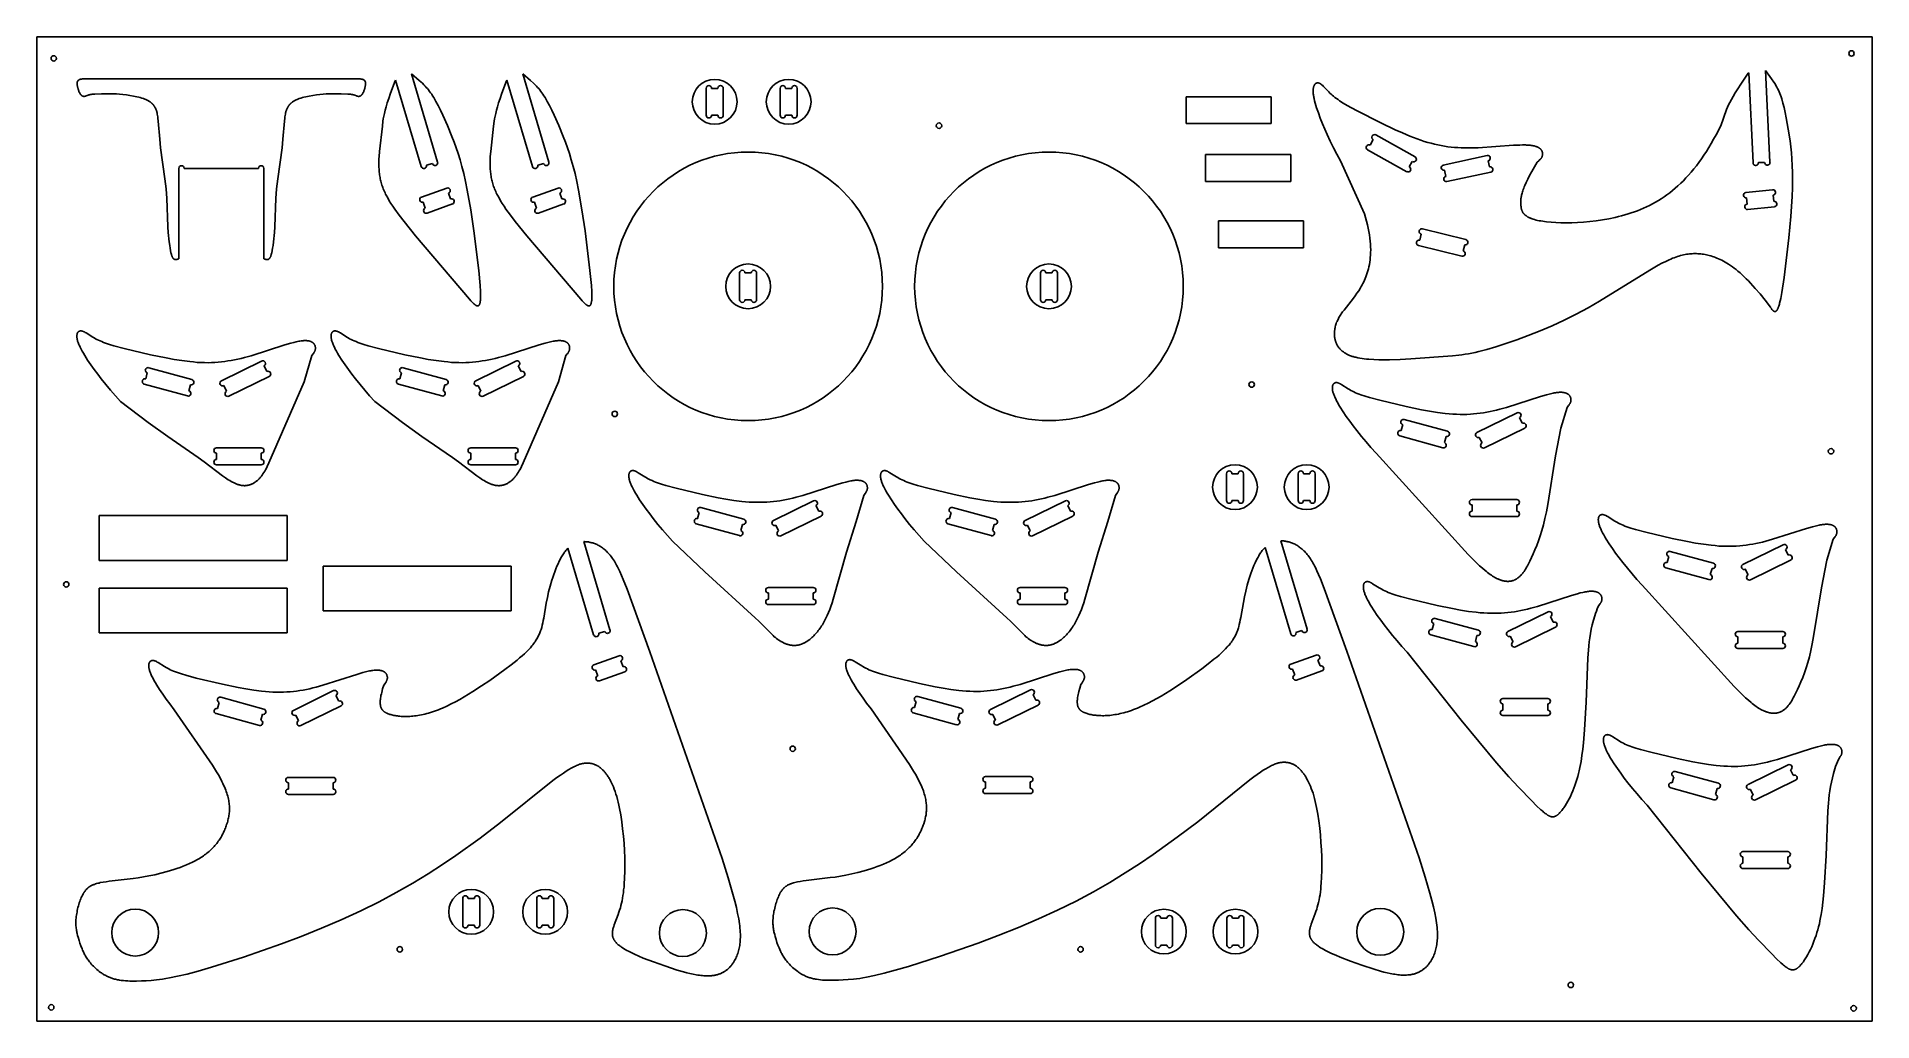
# Model space of a CAD drawing. Extents: x -2050 to 0, y -1100 to 0.
import ezdxf

# ---------------------------------------------------------------- set-up
doc = ezdxf.new("R2010")
doc.units = 0
doc.header["$MEASUREMENT"] = 0
for name, color, linetype in [('DEFAULT', 7, 'CONTINUOUS'), ('DRILL_LAYER', 5, 'CONTINUOUS'), ('ENGRAVING', 7, 'CONTINUOUS'), ('EXTERNAL_CUT', 98, 'CONTINUOUS'), ('INTERNAL_CUT', 203, 'CONTINUOUS')]:
    doc.layers.add(name, color=color, linetype=linetype)

msp = doc.modelspace()

# ---------------------------------------------------------------- linework, layer by layer
at = {"layer": 'DEFAULT'}
for p, q in [((0, 0), (-2050, 0)), ((-2050, 0), (-2050, -1100)), ((0, -1100), (0, 0)), ((-2050, -1100), (0, -1100))]:
    msp.add_line(p, q, dxfattribs=at)
at = {"layer": 'DRILL_LAYER'}
for centre in [(-23.2, -18.7), (-2031, -24.2), (-1042.3, -99.4), (-693.1, -388.6), (-1404.4, -421.4), (-46.1, -463.2), (-2017, -611.9), (-1205.7, -795.5), (-1644.5, -1019.6), (-884.2, -1019.6), (-336.7, -1059.4), (-2033.7, -1084.4), (-20.8, -1085.5)]:
    msp.add_circle(centre, 3, dxfattribs=at)
at = {"layer": 'ENGRAVING'}
for centre in [(-1255.5, -278.9), (-919.5, -278.9)]:
    msp.add_circle(centre, 25, dxfattribs=at)
at = {"layer": 'EXTERNAL_CUT'}
for p, q in [((-146.9, -53.2), (-138.5, -40.9)), ((-138.5, -40.9), (-138, -40.2)), ((-138, -40.2), (-133.2, -140.8)), ((-114.3, -140.2), (-119.1, -37.7)), ((-119.1, -37.7), (-112.4, -47.1)), ((-2004.8, -51.2), (-2004.9, -51.3)), ((-2004.9, -51.3), (-2004.9, -51.5)), ((-2004.9, -51.5), (-2004.9, -51.7)), ((-2004.9, -51.7), (-2004.9, -51.8)), ((-2004.9, -51.8), (-2004.9, -52)), ((-2004.9, -52), (-2004.9, -52.2)), ((-2004.9, -52.2), (-2004.9, -52.4)), ((-2004.9, -52.4), (-2004.9, -52.6)), ((-2004.9, -52.6), (-2004.9, -52.8)), ((-2004.9, -52.8), (-2004.9, -53)), ((-2004.9, -53), (-2004.8, -53.5)), ((-2004.7, -50.7), (-2004.8, -50.9)), ((-2004.8, -50.9), (-2004.8, -51)), ((-2004.8, -51), (-2004.8, -51.2)), ((-2004.8, -53.5), (-2004.8, -54)), ((-2004.8, -54), (-2004.7, -54.5)), ((-2004.6, -50.3), (-2004.7, -50.4)), ((-2004.7, -50.4), (-2004.7, -50.6)), ((-2004.7, -50.6), (-2004.7, -50.7)), ((-2004.7, -54.5), (-2004.6, -55)), ((-2004.5, -50), (-2004.6, -50.2)), ((-2004.6, -50.2), (-2004.6, -50.2)), ((-2004.6, -50.2), (-2004.6, -50.3)), ((-2004.6, -55), (-2004.5, -55.6)), ((-2004.4, -49.9), (-2004.5, -50)), ((-2004.5, -55.6), (-2004.3, -56.2)), ((-2004.3, -49.7), (-2004.4, -49.8)), ((-2004.4, -49.8), (-2004.4, -49.9)), ((-2004.2, -49.6), (-2004.3, -49.7)), ((-2004.3, -56.2), (-2004.2, -56.8)), ((-2004.1, -49.4), (-2004.2, -49.6)), ((-2004.2, -56.8), (-2004, -57.4)), ((-2004, -49.2), (-2004.1, -49.3)), ((-2004.1, -49.3), (-2004.1, -49.4)), ((-2003.9, -49.1), (-2004, -49.2)), ((-2004, -57.4), (-2003.8, -58)), ((-2003.8, -49), (-2003.9, -49.1)), ((-2003.7, -48.9), (-2003.8, -49)), ((-2003.8, -58), (-2003.7, -58.7)), ((-2003.6, -48.8), (-2003.7, -48.8)), ((-2003.7, -48.8), (-2003.7, -48.9)), ((-2003.7, -58.7), (-2003.4, -59.3)), ((-2003.5, -48.7), (-2003.6, -48.8)), ((-2003.4, -48.6), (-2003.5, -48.7)), ((-2003.5, -48.7), (-2003.5, -48.7)), ((-2003.3, -48.5), (-2003.4, -48.6)), ((-2003.4, -48.6), (-2003.4, -48.6)), ((-2003.4, -59.3), (-2003.2, -59.9)), ((-2003.2, -48.5), (-2003.3, -48.5)), ((-2003.1, -48.4), (-2003.2, -48.4)), ((-2003.2, -48.4), (-2003.2, -48.5)), ((-2003.2, -59.9), (-2003, -60.6)), ((-2003, -48.3), (-2003.1, -48.4)), ((-2002.9, -48.2), (-2003, -48.3)), ((-2003, -48.3), (-2003, -48.3)), ((-2003, -60.6), (-2002.8, -61.2)), ((-2002.8, -48.2), (-2002.9, -48.2)), ((-2002.7, -48.1), (-2002.8, -48.2)), ((-2002.8, -61.2), (-2002.5, -61.8)), ((-2002.6, -48.1), (-2002.7, -48.1)), ((-2002.5, -48), (-2002.6, -48.1)), ((-2002.4, -47.9), (-2002.5, -48)), ((-2002.5, -48), (-2002.5, -48)), ((-2002.3, -47.9), (-2002.4, -47.9)), ((-2002.2, -47.9), (-2002.3, -47.9)), ((-2002, -47.8), (-2002.2, -47.9)), ((-2001.9, -47.8), (-2002, -47.8)), ((-2001.8, -47.7), (-2001.9, -47.8)), ((-2001.6, -47.7), (-2001.8, -47.7)), ((-2001.3, -47.6), (-2001.6, -47.7)), ((-2001, -47.5), (-2001.3, -47.6)), ((-2000.7, -47.5), (-2001, -47.5)), ((-2000.4, -47.4), (-2000.7, -47.5)), ((-2000, -47.3), (-2000.4, -47.4)), ((-1999.7, -47.3), (-2000, -47.3)), ((-1999.3, -47.2), (-1999.7, -47.3)), ((-1998.4, -47.2), (-1999.3, -47.2)), ((-1997.4, -47.1), (-1998.4, -47.2)), ((-1996.4, -47.1), (-1997.4, -47.1)), ((-1995.1, -47.1), (-1996.4, -47.1)), ((-1993.8, -47.1), (-1995.1, -47.1)), ((-1843.8, -47.1), (-1993.8, -47.1)), ((-1693.8, -47.1), (-1843.8, -47.1)), ((-1692.5, -47.1), (-1693.8, -47.1)), ((-1691.2, -47.1), (-1692.5, -47.1)), ((-1690.2, -47.1), (-1691.2, -47.1)), ((-1689.2, -47.2), (-1690.2, -47.1)), ((-1688.3, -47.2), (-1689.2, -47.2)), ((-1687.9, -47.3), (-1688.3, -47.2)), ((-1687.6, -47.3), (-1687.9, -47.3)), ((-1687.2, -47.4), (-1687.6, -47.3)), ((-1686.9, -47.5), (-1687.2, -47.4)), ((-1686.6, -47.5), (-1686.9, -47.5)), ((-1686.3, -47.6), (-1686.6, -47.5)), ((-1686, -47.7), (-1686.3, -47.6)), ((-1685.8, -47.7), (-1686, -47.7)), ((-1685.7, -47.8), (-1685.8, -47.7)), ((-1685.5, -47.8), (-1685.7, -47.8)), ((-1685.4, -47.9), (-1685.5, -47.8)), ((-1685.3, -47.9), (-1685.4, -47.9)), ((-1685.2, -47.9), (-1685.3, -47.9)), ((-1685.1, -48), (-1685.2, -47.9)), ((-1685, -48), (-1685.1, -48)), ((-1685.1, -61.8), (-1684.8, -61.2)), ((-1685, -48.1), (-1685, -48)), ((-1684.9, -48.1), (-1685, -48.1)), ((-1684.8, -48.2), (-1684.9, -48.1)), ((-1684.7, -48.2), (-1684.8, -48.2)), ((-1684.8, -61.2), (-1684.6, -60.6)), ((-1684.6, -48.3), (-1684.7, -48.2)), ((-1684.5, -48.4), (-1684.6, -48.3)), ((-1684.6, -48.3), (-1684.6, -48.3)), ((-1684.6, -60.6), (-1684.4, -59.9)), ((-1684.4, -48.4), (-1684.5, -48.4)), ((-1684.3, -48.5), (-1684.4, -48.4)), ((-1684.4, -59.9), (-1684.1, -59.3)), ((-1684.2, -48.6), (-1684.3, -48.5)), ((-1684.3, -48.5), (-1684.3, -48.5)), ((-1684.1, -48.7), (-1684.2, -48.6)), ((-1684.2, -48.6), (-1684.2, -48.6)), ((-1684, -48.7), (-1684.1, -48.7)), ((-1684.1, -59.3), (-1683.9, -58.7)), ((-1684, -48.8), (-1684, -48.7)), ((-1683.9, -48.8), (-1684, -48.8)), ((-1683.9, -48.9), (-1683.9, -48.8)), ((-1683.8, -49), (-1683.9, -48.9)), ((-1683.9, -58.7), (-1683.7, -58)), ((-1683.7, -49.1), (-1683.8, -49)), ((-1683.6, -49.2), (-1683.7, -49.1)), ((-1683.7, -58), (-1683.6, -57.4)), ((-1683.5, -49.3), (-1683.6, -49.2)), ((-1683.6, -57.4), (-1683.4, -56.8)), ((-1683.4, -49.4), (-1683.5, -49.3)), ((-1683.4, -49.6), (-1683.4, -49.4)), ((-1683.3, -49.7), (-1683.4, -49.6)), ((-1683.4, -56.8), (-1683.2, -56.2)), ((-1683.2, -49.8), (-1683.3, -49.7)), ((-1683.2, -49.9), (-1683.2, -49.8)), ((-1683.1, -50), (-1683.2, -49.9)), ((-1683.2, -56.2), (-1683.1, -55.6)), ((-1683, -50.2), (-1683.1, -50)), ((-1683.1, -55.6), (-1683, -55)), ((-1683, -50.3), (-1683, -50.2)), ((-1683, -50.2), (-1683, -50.2)), ((-1682.9, -50.4), (-1683, -50.3)), ((-1683, -55), (-1682.9, -54.5)), ((-1682.9, -50.6), (-1682.9, -50.4)), ((-1682.9, -50.7), (-1682.9, -50.6)), ((-1682.8, -50.9), (-1682.9, -50.7)), ((-1682.9, -54.5), (-1682.8, -54)), ((-1682.8, -51), (-1682.8, -50.9)), ((-1682.8, -51.2), (-1682.8, -51)), ((-1682.7, -51.3), (-1682.8, -51.2)), ((-1682.8, -53.5), (-1682.7, -53)), ((-1682.8, -54), (-1682.8, -53.5)), ((-1682.7, -51.5), (-1682.7, -51.3)), ((-1682.7, -51.7), (-1682.7, -51.5)), ((-1682.7, -51.8), (-1682.7, -51.7)), ((-1682.7, -52), (-1682.7, -51.8)), ((-1682.7, -52.2), (-1682.7, -52)), ((-1682.7, -52.4), (-1682.7, -52.2)), ((-1682.7, -52.6), (-1682.7, -52.4)), ((-1682.7, -52.8), (-1682.7, -52.6)), ((-1682.7, -53), (-1682.7, -52.8)), ((-1654.8, -63.2), (-1649.6, -49.3)), ((-1649.6, -49.3), (-1649.3, -48.5)), ((-1649.3, -48.5), (-1620.6, -145)), ((-1602.3, -140), (-1631.5, -41.6)), ((-1631.5, -41.6), (-1622.8, -49)), ((-1622.8, -49), (-1619.3, -52.1)), ((-1619.3, -52.1), (-1617.7, -53.6)), ((-1617.7, -53.6), (-1616.3, -55.1)), ((-1616.3, -55.1), (-1614.9, -56.6)), ((-1614.9, -56.6), (-1613.6, -58)), ((-1613.6, -58), (-1612.4, -59.5)), ((-1612.4, -59.5), (-1611.2, -61.1)), ((-1611.2, -61.1), (-1610.1, -62.7)), ((-1530.5, -63.2), (-1525.3, -49.3)), ((-1525.3, -49.3), (-1525, -48.5)), ((-1525, -48.5), (-1496.3, -145)), ((-1478, -140), (-1507.2, -41.6)), ((-1507.2, -41.6), (-1498.5, -49)), ((-1498.5, -49), (-1495, -52.1)), ((-1495, -52.1), (-1493.5, -53.6)), ((-1493.5, -53.6), (-1492, -55.1)), ((-1492, -55.1), (-1490.7, -56.6)), ((-1490.7, -56.6), (-1489.4, -58)), ((-1489.4, -58), (-1488.1, -59.5)), ((-1488.1, -59.5), (-1486.9, -61.1)), ((-1486.9, -61.1), (-1485.8, -62.7)), ((-624.5, -60.3), (-624.4, -59.5)), ((-624.5, -61.1), (-624.5, -60.3)), ((-624.4, -62), (-624.5, -61.1)), ((-624.4, -58.4), (-624.3, -58.1)), ((-624.4, -58.8), (-624.4, -58.4)), ((-624.4, -59.1), (-624.4, -58.8)), ((-624.4, -59.5), (-624.4, -59.1)), ((-624.3, -57.7), (-624.2, -57.4)), ((-624.3, -58.1), (-624.3, -57.7)), ((-624.2, -57.1), (-624.1, -56.8)), ((-624.2, -57.4), (-624.2, -57.1)), ((-624.1, -56.8), (-624, -56.5)), ((-624, -56.2), (-623.9, -55.9)), ((-624, -56.5), (-624, -56.2)), ((-623.9, -55.9), (-623.8, -55.6)), ((-623.8, -55.6), (-623.7, -55.4)), ((-623.7, -55.4), (-623.6, -55.1)), ((-623.6, -55.1), (-623.5, -54.9)), ((-623.5, -54.9), (-623.4, -54.6)), ((-623.4, -54.6), (-623.3, -54.4)), ((-623.3, -54.4), (-623.2, -54.2)), ((-623.2, -54.2), (-623.1, -54)), ((-623.1, -54), (-623, -53.9)), ((-623, -53.8), (-622.9, -53.7)), ((-623, -53.9), (-623, -53.8)), ((-622.9, -53.7), (-622.8, -53.6)), ((-622.8, -53.5), (-622.7, -53.4)), ((-622.8, -53.6), (-622.8, -53.5)), ((-622.7, -53.4), (-622.6, -53.3)), ((-622.6, -53.3), (-622.5, -53.2)), ((-622.6, -53.3), (-622.6, -53.3)), ((-622.5, -53.2), (-622.4, -53.1)), ((-622.4, -53), (-622.3, -52.9)), ((-622.4, -53.1), (-622.4, -53)), ((-622.3, -52.9), (-622.2, -52.9)), ((-622.2, -52.8), (-622.1, -52.7)), ((-622.2, -52.9), (-622.2, -52.8)), ((-622.1, -52.7), (-622, -52.7)), ((-622, -52.7), (-621.9, -52.6)), ((-621.9, -52.6), (-621.9, -52.5)), ((-621.9, -52.5), (-621.8, -52.5)), ((-621.8, -52.5), (-621.7, -52.4)), ((-621.7, -52.4), (-621.6, -52.4)), ((-621.6, -52.3), (-621.5, -52.2)), ((-621.6, -52.4), (-621.6, -52.3)), ((-621.5, -52.2), (-621.4, -52.2)), ((-621.4, -52.2), (-621.3, -52.1)), ((-621.3, -52.1), (-621.2, -52.1)), ((-621.2, -52.1), (-621.1, -52)), ((-621.2, -52.1), (-621.2, -52.1)), ((-621.1, -52), (-621, -52)), ((-621, -52), (-620.9, -51.9)), ((-620.9, -51.9), (-620.8, -51.9)), ((-620.8, -51.9), (-620.7, -51.9)), ((-620.7, -51.9), (-620.7, -51.8)), ((-620.7, -51.8), (-620.6, -51.8)), ((-620.6, -51.8), (-620.5, -51.8)), ((-620.5, -51.8), (-620.4, -51.8)), ((-620.4, -51.8), (-620.3, -51.7)), ((-620.3, -51.7), (-620.2, -51.7)), ((-620.2, -51.7), (-620.1, -51.7)), ((-620.1, -51.7), (-620.1, -51.7)), ((-620.1, -51.7), (-620, -51.7)), ((-620, -51.7), (-619.9, -51.7)), ((-619.9, -51.7), (-619.8, -51.6)), ((-619.8, -51.6), (-619.7, -51.6)), ((-619.7, -51.6), (-619.6, -51.6)), ((-619.6, -51.6), (-619.5, -51.6)), ((-619.5, -51.6), (-619.4, -51.6)), ((-619.4, -51.6), (-619.3, -51.6)), ((-619.3, -51.6), (-619.3, -51.6)), ((-619.3, -51.6), (-619.2, -51.6)), ((-619.2, -51.6), (-619.1, -51.6)), ((-619.1, -51.6), (-619, -51.6)), ((-619, -51.6), (-618.9, -51.6)), ((-618.9, -51.6), (-618.8, -51.7)), ((-618.8, -51.7), (-618.7, -51.7)), ((-618.7, -51.7), (-618.6, -51.7)), ((-618.6, -51.7), (-618.5, -51.7)), ((-618.5, -51.7), (-618.4, -51.7)), ((-618.4, -51.7), (-618.3, -51.7)), ((-618.3, -51.7), (-618.2, -51.8)), ((-618.2, -51.8), (-618.2, -51.8)), ((-618.2, -51.8), (-618.1, -51.8)), ((-618.1, -51.8), (-618, -51.8)), ((-618, -51.8), (-617.9, -51.9)), ((-617.9, -51.9), (-617.8, -51.9)), ((-617.8, -51.9), (-617.7, -51.9)), ((-617.7, -51.9), (-617.5, -52)), ((-617.5, -52), (-617.3, -52.1)), ((-617.3, -52.1), (-617.1, -52.2)), ((-617.1, -52.2), (-616.9, -52.3)), ((-616.9, -52.3), (-616.8, -52.4)), ((-616.8, -52.4), (-616.6, -52.5)), ((-616.6, -52.5), (-616.4, -52.6)), ((-616.4, -52.6), (-616.2, -52.7)), ((-616.2, -52.7), (-616, -52.8)), ((-616, -52.8), (-615.8, -53)), ((-615.8, -53), (-615.6, -53.1)), ((-615.6, -53.1), (-615.4, -53.3)), ((-615.4, -53.3), (-615, -53.6)), ((-615, -53.6), (-614.7, -53.9)), ((-614.7, -53.9), (-614.3, -54.3)), ((-614.3, -54.3), (-613.8, -54.7)), ((-613.8, -54.7), (-613, -55.5)), ((-613, -55.5), (-607, -61.7)), ((-153, -62.8), (-150.2, -58.3)), ((-150.2, -58.3), (-146.9, -53.2)), ((-112.4, -47.1), (-109.8, -50.9)), ((-109.8, -50.9), (-108.6, -52.8)), ((-108.6, -52.8), (-107.6, -54.5)), ((-107.6, -54.5), (-106.6, -56.3)), ((-106.6, -56.3), (-105.7, -58)), ((-105.7, -58), (-104.9, -59.7)), ((-104.9, -59.7), (-104.1, -61.5)), ((-2002.5, -61.8), (-2002.2, -62.3)), ((-2002.2, -62.3), (-2002, -62.9)), ((-2002, -62.9), (-2001.8, -63.1)), ((-2001.8, -63.1), (-2001.7, -63.4)), ((-2001.7, -63.4), (-2001.6, -63.6)), ((-2001.6, -63.6), (-2001.4, -63.8)), ((-2001.4, -63.8), (-2001.3, -64.1)), ((-2001.3, -64.1), (-2001.1, -64.3)), ((-2001.1, -64.3), (-2001, -64.5)), ((-2001, -64.5), (-2000.9, -64.7)), ((-2000.9, -64.7), (-2000.7, -64.9)), ((-2000.7, -64.9), (-2000.6, -65)), ((-2000.6, -65), (-2000.4, -65.2)), ((-2000.4, -65.2), (-2000.3, -65.3)), ((-2000.3, -65.3), (-2000.2, -65.4)), ((-2000.2, -65.4), (-2000.1, -65.5)), ((-2000.1, -65.5), (-2000, -65.6)), ((-2000, -65.6), (-2000, -65.6)), ((-2000, -65.6), (-1999.9, -65.7)), ((-1999.9, -65.7), (-1999.8, -65.7)), ((-1999.8, -65.7), (-1999.7, -65.8)), ((-1999.7, -65.8), (-1999.6, -65.9)), ((-1999.6, -65.9), (-1999.6, -65.9)), ((-1999.6, -65.9), (-1999.5, -66)), ((-1999.5, -66), (-1999.4, -66)), ((-1999.4, -66), (-1999.3, -66.1)), ((-1999.3, -66.1), (-1999.3, -66.1)), ((-1999.3, -66.1), (-1999.2, -66.2)), ((-1999.2, -66.2), (-1999.1, -66.2)), ((-1999.1, -66.2), (-1999, -66.3)), ((-1999, -66.3), (-1998.9, -66.3)), ((-1998.9, -66.3), (-1998.9, -66.3)), ((-1998.9, -66.3), (-1998.8, -66.4)), ((-1998.8, -66.4), (-1998.7, -66.4)), ((-1998.7, -66.4), (-1998.6, -66.4)), ((-1998.6, -66.4), (-1998.5, -66.5)), ((-1998.5, -66.5), (-1998.5, -66.5)), ((-1998.5, -66.5), (-1998.4, -66.5)), ((-1998.4, -66.5), (-1998.3, -66.5)), ((-1998.3, -66.5), (-1998.2, -66.6)), ((-1998.2, -66.6), (-1998.1, -66.6)), ((-1998.1, -66.6), (-1998.1, -66.6)), ((-1998.1, -66.6), (-1998, -66.6)), ((-1998, -66.6), (-1997.9, -66.6)), ((-1997.9, -66.6), (-1997.8, -66.6)), ((-1997.8, -66.6), (-1997.7, -66.7)), ((-1997.7, -66.7), (-1997.6, -66.7)), ((-1997.6, -66.7), (-1997.6, -66.7)), ((-1997.6, -66.7), (-1997.5, -66.7)), ((-1997.5, -66.7), (-1997.4, -66.7)), ((-1997.4, -66.7), (-1997.3, -66.7)), ((-1997.3, -66.7), (-1997.2, -66.7)), ((-1997.2, -66.7), (-1997.1, -66.7)), ((-1997.1, -66.7), (-1997.1, -66.7)), ((-1997.1, -66.7), (-1996.9, -66.7)), ((-1996.9, -66.7), (-1996.7, -66.7)), ((-1996.7, -66.7), (-1996.6, -66.7)), ((-1996.6, -66.7), (-1996.4, -66.6)), ((-1996.4, -66.6), (-1996.2, -66.6)), ((-1996.2, -66.6), (-1996, -66.6)), ((-1996, -66.6), (-1995.9, -66.5)), ((-1995.9, -66.5), (-1995.7, -66.5)), ((-1995.7, -66.5), (-1995.5, -66.5)), ((-1995.5, -66.5), (-1995.3, -66.4)), ((-1995.3, -66.4), (-1995, -66.3)), ((-1995, -66.3), (-1994.6, -66.2)), ((-1994.6, -66.2), (-1992.7, -65.4)), ((-1992.7, -65.4), (-1991.8, -65.1)), ((-1991.8, -65.1), (-1991.3, -65)), ((-1991.3, -65), (-1990.9, -64.8)), ((-1990.9, -64.8), (-1990.4, -64.7)), ((-1990.4, -64.7), (-1989.9, -64.6)), ((-1989.9, -64.6), (-1989.4, -64.5)), ((-1989.4, -64.5), (-1988.8, -64.4)), ((-1988.8, -64.4), (-1988.3, -64.3)), ((-1988.3, -64.3), (-1987.7, -64.3)), ((-1987.7, -64.3), (-1987, -64.2)), ((-1987, -64.2), (-1986.4, -64.1)), ((-1986.4, -64.1), (-1985, -64.1)), ((-1985, -64.1), (-1977.8, -63.9)), ((-1977.8, -63.9), (-1967.3, -63.8)), ((-1967.3, -63.8), (-1964.2, -63.9)), ((-1964.2, -63.9), (-1960.9, -64)), ((-1960.9, -64), (-1957.4, -64.3)), ((-1957.4, -64.3), (-1953.7, -64.6)), ((-1953.7, -64.6), (-1949.8, -65)), ((-1949.8, -65), (-1945.9, -65.6)), ((-1945.9, -65.6), (-1941.9, -66.3)), ((-1941.9, -66.3), (-1940, -66.7)), ((-1940, -66.7), (-1938, -67.1)), ((-1938, -67.1), (-1936.1, -67.6)), ((-1936.1, -67.6), (-1934.3, -68.1)), ((-1934.3, -68.1), (-1932.5, -68.6)), ((-1932.5, -68.6), (-1930.7, -69.2)), ((-1930.7, -69.2), (-1929.9, -69.5)), ((-1929.9, -69.5), (-1929.1, -69.8)), ((-1929.1, -69.8), (-1928.3, -70.2)), ((-1928.3, -70.2), (-1927.5, -70.5)), ((-1927.5, -70.5), (-1926.8, -70.9)), ((-1926.8, -70.9), (-1926, -71.2)), ((-1926, -71.2), (-1925.3, -71.6)), ((-1925.3, -71.6), (-1924.7, -72)), ((-1924.7, -72), (-1924, -72.4)), ((-1924, -72.4), (-1923.4, -72.8)), ((-1923.4, -72.8), (-1923.1, -73)), ((-1923.1, -73), (-1922.8, -73.3)), ((-1922.8, -73.3), (-1922.5, -73.5)), ((-1922.5, -73.5), (-1922.3, -73.7)), ((-1922.3, -73.7), (-1922, -73.9)), ((-1922, -73.9), (-1921.7, -74.1)), ((-1921.7, -74.1), (-1921.5, -74.4)), ((-1921.5, -74.4), (-1921.2, -74.6)), ((-1921.2, -74.6), (-1921, -74.8)), ((-1921, -74.8), (-1920.8, -75.1)), ((-1920.8, -75.1), (-1920.5, -75.3)), ((-1920.5, -75.3), (-1920.3, -75.6)), ((-1920.3, -75.6), (-1920.1, -75.8)), ((-1920.1, -75.8), (-1919.9, -76.1)), ((-1919.9, -76.1), (-1919.7, -76.3)), ((-1919.7, -76.3), (-1919.5, -76.6)), ((-1919.5, -76.6), (-1919.3, -76.8)), ((-1919.3, -76.8), (-1919.1, -77.1)), ((-1919.1, -77.1), (-1918.9, -77.4)), ((-1918.9, -77.4), (-1918.7, -77.6)), ((-1918.7, -77.6), (-1918.5, -77.9)), ((-1918.5, -77.9), (-1918.3, -78.2)), ((-1918.3, -78.2), (-1918.2, -78.5)), ((-1918.2, -78.5), (-1918, -78.8)), ((-1918, -78.8), (-1917.7, -79.3)), ((-1917.7, -79.3), (-1917.4, -79.9)), ((-1917.4, -79.9), (-1917.1, -80.5)), ((-1917.1, -80.5), (-1916.9, -81.1)), ((-1916.9, -81.1), (-1916.6, -81.7)), ((-1916.6, -81.7), (-1916.4, -82.4)), ((-1771.2, -82.4), (-1771, -81.7)), ((-1771, -81.7), (-1770.7, -81.1)), ((-1770.7, -81.1), (-1770.4, -80.5)), ((-1770.4, -80.5), (-1770.2, -79.9)), ((-1770.2, -79.9), (-1769.9, -79.3)), ((-1769.9, -79.3), (-1769.6, -78.8)), ((-1769.6, -78.8), (-1769.4, -78.5)), ((-1769.4, -78.5), (-1769.2, -78.2)), ((-1769.2, -78.2), (-1769.1, -77.9)), ((-1769.1, -77.9), (-1768.9, -77.6)), ((-1768.9, -77.6), (-1768.7, -77.4)), ((-1768.7, -77.4), (-1768.5, -77.1)), ((-1768.5, -77.1), (-1768.3, -76.8)), ((-1768.3, -76.8), (-1768.1, -76.6)), ((-1768.1, -76.6), (-1767.9, -76.3)), ((-1767.9, -76.3), (-1767.7, -76.1)), ((-1767.7, -76.1), (-1767.5, -75.8)), ((-1767.5, -75.8), (-1767.3, -75.6)), ((-1767.3, -75.6), (-1767.1, -75.3)), ((-1767.1, -75.3), (-1766.8, -75.1)), ((-1766.8, -75.1), (-1766.6, -74.8)), ((-1766.6, -74.8), (-1766.4, -74.6)), ((-1766.4, -74.6), (-1766.1, -74.4)), ((-1766.1, -74.4), (-1765.8, -74.1)), ((-1765.8, -74.1), (-1765.6, -73.9)), ((-1765.6, -73.9), (-1765.3, -73.7)), ((-1765.3, -73.7), (-1765, -73.5)), ((-1765, -73.5), (-1764.8, -73.3)), ((-1764.8, -73.3), (-1764.5, -73)), ((-1764.5, -73), (-1764.2, -72.8)), ((-1764.2, -72.8), (-1763.6, -72.4)), ((-1763.6, -72.4), (-1762.9, -72)), ((-1762.9, -72), (-1762.3, -71.6)), ((-1762.3, -71.6), (-1761.6, -71.2)), ((-1761.6, -71.2), (-1760.8, -70.9)), ((-1760.8, -70.9), (-1760.1, -70.5)), ((-1760.1, -70.5), (-1759.3, -70.2)), ((-1759.3, -70.2), (-1758.5, -69.8)), ((-1758.5, -69.8), (-1757.7, -69.5)), ((-1757.7, -69.5), (-1756.9, -69.2)), ((-1756.9, -69.2), (-1755.1, -68.6)), ((-1755.1, -68.6), (-1753.3, -68.1)), ((-1753.3, -68.1), (-1751.5, -67.6)), ((-1751.5, -67.6), (-1749.6, -67.1)), ((-1749.6, -67.1), (-1747.6, -66.7)), ((-1747.6, -66.7), (-1745.7, -66.3)), ((-1745.7, -66.3), (-1741.7, -65.6)), ((-1741.7, -65.6), (-1737.7, -65)), ((-1737.7, -65), (-1733.9, -64.6)), ((-1733.9, -64.6), (-1730.2, -64.3)), ((-1730.2, -64.3), (-1726.7, -64)), ((-1726.7, -64), (-1723.4, -63.9)), ((-1723.4, -63.9), (-1720.3, -63.8)), ((-1720.3, -63.8), (-1709.8, -63.9)), ((-1709.8, -63.9), (-1702.6, -64.1)), ((-1702.6, -64.1), (-1701.2, -64.1)), ((-1701.2, -64.1), (-1700.5, -64.2)), ((-1700.5, -64.2), (-1699.9, -64.3)), ((-1699.9, -64.3), (-1699.3, -64.3)), ((-1699.3, -64.3), (-1698.8, -64.4)), ((-1698.8, -64.4), (-1698.2, -64.5)), ((-1698.2, -64.5), (-1697.7, -64.6)), ((-1697.7, -64.6), (-1697.2, -64.7)), ((-1697.2, -64.7), (-1696.7, -64.8)), ((-1696.7, -64.8), (-1696.2, -65)), ((-1696.2, -65), (-1695.8, -65.1)), ((-1695.8, -65.1), (-1694.9, -65.4)), ((-1694.9, -65.4), (-1693, -66.2)), ((-1693, -66.2), (-1692.6, -66.3)), ((-1692.6, -66.3), (-1692.3, -66.4)), ((-1692.3, -66.4), (-1692.1, -66.5)), ((-1692.1, -66.5), (-1691.9, -66.5)), ((-1691.9, -66.5), (-1691.7, -66.5)), ((-1691.7, -66.5), (-1691.6, -66.6)), ((-1691.6, -66.6), (-1691.4, -66.6)), ((-1691.4, -66.6), (-1691.2, -66.6)), ((-1691.2, -66.6), (-1691, -66.7)), ((-1691, -66.7), (-1690.9, -66.7)), ((-1690.9, -66.7), (-1690.7, -66.7)), ((-1690.7, -66.7), (-1690.5, -66.7)), ((-1690.5, -66.7), (-1690.4, -66.7)), ((-1690.4, -66.7), (-1690.4, -66.7)), ((-1690.4, -66.7), (-1690.3, -66.7)), ((-1690.3, -66.7), (-1690.2, -66.7)), ((-1690.2, -66.7), (-1690.1, -66.7)), ((-1690.1, -66.7), (-1690, -66.7)), ((-1690, -66.7), (-1689.9, -66.7)), ((-1689.9, -66.7), (-1689.8, -66.6)), ((-1689.9, -66.7), (-1689.9, -66.7)), ((-1689.8, -66.6), (-1689.7, -66.6)), ((-1689.7, -66.6), (-1689.6, -66.6)), ((-1689.6, -66.6), (-1689.5, -66.6)), ((-1689.5, -66.6), (-1689.5, -66.6)), ((-1689.5, -66.6), (-1689.4, -66.6)), ((-1689.4, -66.6), (-1689.3, -66.5)), ((-1689.3, -66.5), (-1689.2, -66.5)), ((-1689.2, -66.5), (-1689.1, -66.5)), ((-1689.1, -66.5), (-1689, -66.5)), ((-1689, -66.5), (-1689, -66.4)), ((-1689, -66.4), (-1688.9, -66.4)), ((-1688.9, -66.4), (-1688.8, -66.4)), ((-1688.8, -66.4), (-1688.7, -66.3)), ((-1688.7, -66.3), (-1688.6, -66.3)), ((-1688.6, -66.3), (-1688.5, -66.2)), ((-1688.6, -66.3), (-1688.6, -66.3)), ((-1688.5, -66.2), (-1688.4, -66.2)), ((-1688.4, -66.2), (-1688.3, -66.1)), ((-1688.3, -66.1), (-1688.2, -66)), ((-1688.3, -66.1), (-1688.3, -66.1)), ((-1688.2, -66), (-1688.1, -66)), ((-1688.1, -66), (-1688, -65.9)), ((-1688, -65.9), (-1687.9, -65.9)), ((-1687.9, -65.8), (-1687.8, -65.7)), ((-1687.9, -65.9), (-1687.9, -65.8)), ((-1687.8, -65.7), (-1687.7, -65.7)), ((-1687.7, -65.7), (-1687.6, -65.6)), ((-1687.6, -65.6), (-1687.5, -65.5)), ((-1687.6, -65.6), (-1687.6, -65.6)), ((-1687.5, -65.5), (-1687.4, -65.4)), ((-1687.4, -65.4), (-1687.3, -65.3)), ((-1687.3, -65.3), (-1687.2, -65.2)), ((-1687.2, -65.2), (-1687, -65)), ((-1687, -65), (-1686.9, -64.9)), ((-1686.9, -64.9), (-1686.7, -64.7)), ((-1686.7, -64.7), (-1686.6, -64.5)), ((-1686.6, -64.5), (-1686.5, -64.3)), ((-1686.5, -64.3), (-1686.3, -64.1)), ((-1686.3, -64.1), (-1686.2, -63.8)), ((-1686.2, -63.8), (-1686, -63.6)), ((-1686, -63.6), (-1685.9, -63.4)), ((-1685.9, -63.4), (-1685.8, -63.1)), ((-1685.8, -63.1), (-1685.6, -62.9)), ((-1685.6, -62.9), (-1685.3, -62.3)), ((-1685.3, -62.3), (-1685.1, -61.8)), ((-1660.9, -82.2), (-1659.8, -78.3)), ((-1659.8, -78.3), (-1658.5, -73.9)), ((-1658.5, -73.9), (-1656.8, -68.9)), ((-1656.8, -68.9), (-1654.8, -63.2)), ((-1610.1, -62.7), (-1608.9, -64.3)), ((-1608.9, -64.3), (-1607.8, -66.1)), ((-1607.8, -66.1), (-1606.6, -68)), ((-1606.6, -68), (-1604.2, -72.3)), ((-1604.2, -72.3), (-1601.7, -77)), ((-1601.7, -77), (-1599.1, -82.1)), ((-1536.6, -82.2), (-1535.5, -78.3)), ((-1535.5, -78.3), (-1534.2, -73.9)), ((-1534.2, -73.9), (-1532.5, -68.9)), ((-1532.5, -68.9), (-1530.5, -63.2)), ((-1485.8, -62.7), (-1484.6, -64.3)), ((-1484.6, -64.3), (-1483.5, -66.1)), ((-1483.5, -66.1), (-1482.3, -68)), ((-1482.3, -68), (-1479.9, -72.3)), ((-1479.9, -72.3), (-1477.4, -77)), ((-1477.4, -77), (-1474.8, -82.1)), ((-671.2, -67.1), (-766.2, -67.1)), ((-766.2, -67.1), (-766.2, -97.1)), ((-671.2, -97.1), (-671.2, -67.1)), ((-624.4, -62.9), (-624.4, -62)), ((-624.3, -63.9), (-624.4, -62.9)), ((-624.2, -64.8), (-624.3, -63.9)), ((-624, -65.9), (-624.2, -64.8)), ((-623.8, -66.9), (-624, -65.9)), ((-623.6, -68.1), (-623.8, -66.9)), ((-623.4, -69.2), (-623.6, -68.1)), ((-622.8, -71.6), (-623.4, -69.2)), ((-622.2, -74.1), (-622.8, -71.6)), ((-621.4, -76.8), (-622.2, -74.1)), ((-620.6, -79.5), (-621.4, -76.8)), ((-618.6, -85.2), (-620.6, -79.5)), ((-607, -61.7), (-605.8, -62.9)), ((-605.8, -62.9), (-604.5, -64.1)), ((-604.5, -64.1), (-603.2, -65.3)), ((-603.2, -65.3), (-601.7, -66.5)), ((-601.7, -66.5), (-600.1, -67.8)), ((-600.1, -67.8), (-598.5, -69)), ((-598.5, -69), (-596.7, -70.3)), ((-596.7, -70.3), (-594.9, -71.5)), ((-594.9, -71.5), (-590.8, -74.1)), ((-590.8, -74.1), (-586.3, -76.7)), ((-586.3, -76.7), (-575.9, -82.4)), ((-169.2, -99.4), (-162.7, -81.5)), ((-162.7, -81.5), (-161.6, -78.9)), ((-161.6, -78.9), (-160.4, -76.2)), ((-160.4, -76.2), (-159, -73.4)), ((-159, -73.4), (-157.3, -70.2)), ((-157.3, -70.2), (-155.4, -66.7)), ((-155.4, -66.7), (-153, -62.8)), ((-104.1, -61.5), (-103.3, -63.3)), ((-103.3, -63.3), (-102.6, -65.3)), ((-102.6, -65.3), (-101.9, -67.3)), ((-101.9, -67.3), (-101.2, -69.4)), ((-101.2, -69.4), (-99.9, -74.1)), ((-99.9, -74.1), (-98.6, -79.2)), ((-98.6, -79.2), (-97.3, -84.8)), ((-1916.4, -82.4), (-1916.2, -83)), ((-1916.2, -83), (-1916, -83.7)), ((-1916, -83.7), (-1915.8, -84.4)), ((-1915.8, -84.4), (-1915.6, -85)), ((-1915.6, -85), (-1915.5, -85.7)), ((-1915.5, -85.7), (-1915.3, -86.5)), ((-1915.3, -86.5), (-1915, -87.9)), ((-1915, -87.9), (-1914.8, -89.4)), ((-1914.8, -89.4), (-1914.6, -91)), ((-1914.6, -91), (-1914.2, -94.3)), ((-1914.2, -94.3), (-1912.6, -114.3)), ((-1775, -114.3), (-1773.4, -94.3)), ((-1773.4, -94.3), (-1773, -91)), ((-1773, -91), (-1772.8, -89.4)), ((-1772.8, -89.4), (-1772.6, -87.9)), ((-1772.6, -87.9), (-1772.3, -86.5)), ((-1772.3, -86.5), (-1772.1, -85.7)), ((-1772.1, -85.7), (-1772, -85)), ((-1772, -85), (-1771.8, -84.4)), ((-1771.8, -84.4), (-1771.6, -83.7)), ((-1771.6, -83.7), (-1771.4, -83)), ((-1771.4, -83), (-1771.2, -82.4)), ((-1667.2, -128.1), (-1664, -99.9)), ((-1664, -99.9), (-1663.3, -94.4)), ((-1663.3, -94.4), (-1662.9, -91.7)), ((-1662.9, -91.7), (-1662.4, -88.8)), ((-1662.4, -88.8), (-1661.7, -85.7)), ((-1661.7, -85.7), (-1660.9, -82.2)), ((-1599.1, -82.1), (-1596.5, -87.6)), ((-1596.5, -87.6), (-1591.3, -99.3)), ((-1591.3, -99.3), (-1586.3, -111.5)), ((-1542.9, -128.1), (-1539.7, -99.9)), ((-1539.7, -99.9), (-1539.1, -94.4)), ((-1539.1, -94.4), (-1538.6, -91.7)), ((-1538.6, -91.7), (-1538.1, -88.8)), ((-1538.1, -88.8), (-1537.4, -85.7)), ((-1537.4, -85.7), (-1536.6, -82.2)), ((-1474.8, -82.1), (-1472.2, -87.6)), ((-1472.2, -87.6), (-1467, -99.3)), ((-1467, -99.3), (-1462, -111.5)), ((-766.2, -97.1), (-671.2, -97.1)), ((-616.5, -91.2), (-618.6, -85.2)), ((-614.1, -97.2), (-616.5, -91.2)), ((-611.5, -103.3), (-614.1, -97.2)), ((-575.9, -82.4), (-548.9, -96.3)), ((-548.9, -96.3), (-533, -103.9)), ((-174.5, -109.7), (-169.2, -99.4)), ((-97.3, -84.8), (-96.1, -90.8)), ((-96.1, -90.8), (-93.9, -103.4)), ((-1912.6, -114.3), (-1911.6, -124.3)), ((-1776, -124.3), (-1775, -114.3)), ((-1586.3, -111.5), (-1583.9, -117.7)), ((-1583.9, -117.7), (-1581.6, -124)), ((-1462, -111.5), (-1459.6, -117.7)), ((-1459.6, -117.7), (-1457.3, -124)), ((-608.9, -109.3), (-611.5, -103.3)), ((-605.4, -116.7), (-608.9, -109.3)), ((-601.9, -124), (-605.4, -116.7)), ((-533, -103.9), (-524.8, -107.5)), ((-524.8, -107.5), (-516.5, -111)), ((-516.5, -111), (-508.3, -114.1)), ((-508.3, -114.1), (-504.3, -115.6)), ((-504.3, -115.6), (-500.3, -116.9)), ((-500.3, -116.9), (-496.4, -118.1)), ((-496.4, -118.1), (-492.6, -119.1)), ((-492.6, -119.1), (-488.8, -120.1)), ((-488.8, -120.1), (-485.1, -120.9)), ((-485.1, -120.9), (-481.4, -121.7)), ((-481.4, -121.7), (-477.7, -122.3)), ((-477.7, -122.3), (-474, -122.9)), ((-474, -122.9), (-470.3, -123.3)), ((-440.3, -124), (-400.6, -121.3)), ((-400.6, -121.3), (-393.7, -121)), ((-393.7, -121), (-390.5, -120.9)), ((-390.5, -120.9), (-387.4, -120.9)), ((-387.4, -120.9), (-386, -121)), ((-386, -121), (-384.7, -121)), ((-384.7, -121), (-383.4, -121.1)), ((-383.4, -121.1), (-382.1, -121.3)), ((-382.1, -121.3), (-380.9, -121.4)), ((-380.9, -121.4), (-379.8, -121.6)), ((-379.8, -121.6), (-378.8, -121.8)), ((-378.8, -121.8), (-377.8, -122)), ((-377.8, -122), (-377.3, -122.1)), ((-377.3, -122.1), (-376.9, -122.2)), ((-376.9, -122.2), (-376.4, -122.3)), ((-376.4, -122.3), (-376, -122.5)), ((-376, -122.5), (-375.6, -122.6)), ((-375.6, -122.6), (-375.2, -122.7)), ((-375.2, -122.7), (-374.8, -122.9)), ((-374.8, -122.9), (-374.4, -123)), ((-182.6, -123.9), (-179.9, -119.3)), ((-179.9, -119.3), (-177.2, -114.6)), ((-177.2, -114.6), (-174.5, -109.7)), ((-93.9, -103.4), (-91.9, -116.5)), ((-91.9, -116.5), (-91.1, -123)), ((-1911.6, -124.3), (-1906.9, -158.9)), ((-1780.7, -158.9), (-1776, -124.3)), ((-1667.9, -139.5), (-1667.8, -136.6)), ((-1667.9, -142.5), (-1667.9, -139.5)), ((-1667.8, -145.4), (-1667.9, -142.5)), ((-1667.8, -136.6), (-1667.6, -133.7)), ((-1667.6, -133.7), (-1667.2, -128.1)), ((-1614.8, -143.5), (-1608.1, -141.7)), ((-1581.6, -124), (-1579.4, -130.6)), ((-1579.4, -130.6), (-1577.2, -137.5)), ((-1577.2, -137.5), (-1575.2, -145)), ((-1543.6, -139.5), (-1543.5, -136.6)), ((-1543.6, -142.5), (-1543.6, -139.5)), ((-1543.6, -145.4), (-1543.6, -142.5)), ((-1543.5, -136.6), (-1543.4, -133.7)), ((-1543.4, -133.7), (-1542.9, -128.1)), ((-1490.5, -143.5), (-1483.8, -141.7)), ((-1457.3, -124), (-1455.1, -130.6)), ((-1455.1, -130.6), (-1453, -137.5)), ((-1453, -137.5), (-1450.9, -145)), ((-649.5, -131.7), (-744.5, -131.7)), ((-744.5, -131.7), (-744.5, -161.7)), ((-649.5, -161.7), (-649.5, -131.7)), ((-598.1, -131.3), (-601.9, -124)), ((-593.9, -138.8), (-598.1, -131.3)), ((-567.1, -197.8), (-593.9, -138.8)), ((-470.3, -123.3), (-466.7, -123.7)), ((-466.7, -123.7), (-463, -123.9)), ((-463, -123.9), (-459.3, -124.1)), ((-459.3, -124.1), (-455.6, -124.2)), ((-455.6, -124.2), (-451.9, -124.3)), ((-451.9, -124.3), (-448.1, -124.2)), ((-448.1, -124.2), (-440.3, -124)), ((-374.4, -140.1), (-380.3, -150.6)), ((-374.4, -123), (-374.1, -123.2)), ((-372.5, -138.6), (-374.4, -140.1)), ((-374.1, -123.2), (-373.7, -123.4)), ((-373.7, -123.4), (-373.4, -123.5)), ((-373.4, -123.5), (-373.1, -123.7)), ((-373.1, -123.7), (-372.8, -123.9)), ((-372.8, -123.9), (-372.5, -124)), ((-372.5, -124), (-372.2, -124.2)), ((-372, -138.1), (-372.5, -138.6)), ((-372.2, -124.2), (-371.9, -124.4)), ((-371.5, -137.7), (-372, -138.1)), ((-371.9, -124.4), (-371.6, -124.6)), ((-371.6, -124.6), (-371.4, -124.8)), ((-371, -137.2), (-371.5, -137.7)), ((-371.4, -124.8), (-371.2, -125)), ((-371.2, -125), (-370.9, -125.1)), ((-370.8, -137), (-371, -137.2)), ((-370.9, -125.1), (-370.7, -125.3)), ((-370.6, -136.8), (-370.8, -137)), ((-370.7, -125.3), (-370.5, -125.5)), ((-370.4, -136.6), (-370.6, -136.8)), ((-370.5, -125.5), (-370.3, -125.7)), ((-370.2, -136.4), (-370.4, -136.6)), ((-370.3, -125.7), (-370.1, -125.9)), ((-370, -136.1), (-370.2, -136.4)), ((-370.1, -125.9), (-370, -126.1)), ((-370, -126.1), (-369.8, -126.4)), ((-369.8, -135.9), (-370, -136.1)), ((-369.8, -126.4), (-369.6, -126.6)), ((-369.7, -135.7), (-369.8, -135.9)), ((-369.5, -135.5), (-369.7, -135.7)), ((-369.6, -126.6), (-369.5, -126.8)), ((-369.5, -126.8), (-369.4, -127)), ((-369.4, -135.2), (-369.5, -135.5)), ((-369.4, -127), (-369.2, -127.2)), ((-369.2, -135), (-369.4, -135.2)), ((-369.2, -127.2), (-369.1, -127.4)), ((-369.1, -134.8), (-369.2, -135)), ((-369.1, -127.4), (-369, -127.6)), ((-369, -134.6), (-369.1, -134.8)), ((-369, -127.6), (-368.9, -127.8)), ((-368.9, -134.4), (-369, -134.6)), ((-368.9, -127.8), (-368.8, -128)), ((-368.8, -134.2), (-368.9, -134.3)), ((-368.9, -134.3), (-368.9, -134.4)), ((-368.8, -128), (-368.7, -128.2)), ((-368.7, -134), (-368.8, -134.1)), ((-368.8, -134.1), (-368.8, -134.2)), ((-368.7, -128.2), (-368.6, -128.5)), ((-368.6, -133.6), (-368.7, -133.7)), ((-368.7, -133.7), (-368.7, -133.8)), ((-368.7, -133.8), (-368.7, -134)), ((-368.6, -128.5), (-368.6, -128.7)), ((-368.6, -128.7), (-368.5, -128.9)), ((-368.5, -133.3), (-368.6, -133.6)), ((-368.5, -128.9), (-368.4, -129.1)), ((-368.4, -132.8), (-368.5, -133.1)), ((-368.5, -133.1), (-368.5, -133.3)), ((-368.4, -129.1), (-368.4, -129.3)), ((-368.4, -129.3), (-368.3, -129.5)), ((-368.3, -132.5), (-368.4, -132.8)), ((-368.3, -129.5), (-368.3, -129.7)), ((-368.3, -129.7), (-368.3, -129.9)), ((-368.3, -129.9), (-368.2, -130.1)), ((-368.2, -131.8), (-368.3, -132)), ((-368.3, -132), (-368.3, -132.1)), ((-368.3, -132.1), (-368.3, -132.3)), ((-368.3, -132.3), (-368.3, -132.5)), ((-368.2, -130.1), (-368.2, -130.4)), ((-368.2, -130.4), (-368.2, -130.6)), ((-368.2, -130.6), (-368.2, -130.8)), ((-368.2, -130.8), (-368.2, -131)), ((-368.2, -131), (-368.2, -131.2)), ((-368.2, -131.2), (-368.2, -131.4)), ((-368.2, -131.4), (-368.2, -131.6)), ((-368.2, -131.6), (-368.2, -131.8)), ((-196.5, -144.2), (-193.7, -140.5)), ((-193.7, -140.5), (-190.9, -136.5)), ((-190.9, -136.5), (-188.1, -132.5)), ((-188.1, -132.5), (-185.3, -128.3)), ((-185.3, -128.3), (-182.6, -123.9)), ((-133.2, -140.8), (-133.2, -140.9)), ((-133.2, -140.9), (-133.2, -141)), ((-133.2, -141), (-133.2, -141.1)), ((-133.2, -141.1), (-133.2, -141.2)), ((-133.2, -141.2), (-133.2, -141.3)), ((-133.2, -141.3), (-133.2, -141.5)), ((-133.2, -141.5), (-133.2, -141.6)), ((-133.2, -141.6), (-133.1, -141.7)), ((-133.1, -141.7), (-133.1, -141.8)), ((-133.1, -141.8), (-133.1, -141.9)), ((-133.1, -141.9), (-133, -141.9)), ((-133, -141.9), (-133, -142)), ((-133, -142), (-132.9, -142.1)), ((-132.9, -142.1), (-132.9, -142.2)), ((-132.9, -142.2), (-132.8, -142.3)), ((-132.8, -142.3), (-132.8, -142.4)), ((-132.8, -142.4), (-132.7, -142.5)), ((-132.7, -142.5), (-132.7, -142.6)), ((-132.7, -142.6), (-132.6, -142.7)), ((-132.6, -142.7), (-132.6, -142.7)), ((-132.6, -142.7), (-132.5, -142.8)), ((-132.5, -142.8), (-132.4, -142.9)), ((-132.4, -142.9), (-132.3, -143)), ((-132.3, -143), (-132.3, -143)), ((-132.3, -143), (-132.2, -143.1)), ((-132.2, -143.1), (-132.1, -143.2)), ((-132.1, -143.2), (-132, -143.2)), ((-132, -143.2), (-131.9, -143.3)), ((-131.9, -143.3), (-131.9, -143.4)), ((-131.9, -143.4), (-131.8, -143.4)), ((-131.8, -143.4), (-131.7, -143.5)), ((-131.7, -143.5), (-131.6, -143.5)), ((-128.9, -143.5), (-128.8, -143.5)), ((-128.8, -143.5), (-128.7, -143.4)), ((-128.7, -143.4), (-128.6, -143.4)), ((-128.6, -143.4), (-128.5, -143.3)), ((-128.5, -143.3), (-128.4, -143.2)), ((-128.4, -143.2), (-128.3, -143.1)), ((-128.4, -143.2), (-128.4, -143.2)), ((-128.3, -143.1), (-128.2, -143)), ((-128.2, -143), (-128.1, -143)), ((-128.1, -142.9), (-128, -142.8)), ((-128.1, -143), (-128.1, -142.9)), ((-128, -142.8), (-127.9, -142.7)), ((-127.9, -142.7), (-127.8, -142.6)), ((-127.9, -142.7), (-127.9, -142.7)), ((-127.8, -142.6), (-127.7, -142.5)), ((-127.7, -142.4), (-127.6, -142.3)), ((-127.7, -142.5), (-127.7, -142.4)), ((-127.6, -142.2), (-127.5, -142.1)), ((-127.6, -142.3), (-127.6, -142.2)), ((-127.5, -141.9), (-127.4, -141.8)), ((-127.5, -142), (-127.5, -141.9)), ((-127.5, -142.1), (-127.5, -142)), ((-127.4, -141.6), (-127.3, -141.5)), ((-127.4, -141.7), (-127.4, -141.6)), ((-127.4, -141.8), (-127.4, -141.7)), ((-127.3, -141.1), (-127.2, -141)), ((-127.3, -141.2), (-127.3, -141.1)), ((-127.3, -141.3), (-127.3, -141.2)), ((-127.3, -141.4), (-127.3, -141.3)), ((-127.3, -141.5), (-127.3, -141.4)), ((-127.2, -140.7), (-120.2, -140.6)), ((-127.2, -140.8), (-127.2, -140.7)), ((-127.2, -140.9), (-127.2, -140.8)), ((-127.2, -141), (-127.2, -140.9)), ((-91.1, -123), (-90.3, -129.7)), ((-90.3, -129.7), (-89.7, -136.6)), ((-89.7, -136.6), (-89.3, -143.9)), ((-1906.9, -158.9), (-1905.5, -170.1)), ((-1891.3, -248.2), (-1891.3, -147.1)), ((-1885.3, -147.1), (-1802.3, -147.1)), ((-1796.3, -147.1), (-1796.3, -248.2)), ((-1782.1, -170.1), (-1780.7, -158.9)), ((-1667.7, -148.4), (-1667.8, -145.4)), ((-1667.6, -149.9), (-1667.7, -148.4)), ((-1667.5, -151.3), (-1667.6, -149.9)), ((-1667.3, -152.8), (-1667.5, -151.3)), ((-1667.1, -154.3), (-1667.3, -152.8)), ((-1666.9, -155.8), (-1667.1, -154.3)), ((-1666.6, -157.2), (-1666.9, -155.8)), ((-1666.4, -158.7), (-1666.6, -157.2)), ((-1666, -160.1), (-1666.4, -158.7)), ((-1665.7, -161.5), (-1666, -160.1)), ((-1665.3, -163), (-1665.7, -161.5)), ((-1664.9, -164.4), (-1665.3, -163)), ((-1575.2, -145), (-1573.1, -153)), ((-1573.1, -153), (-1571.1, -161.8)), ((-1571.1, -161.8), (-1569.2, -171.4)), ((-1543.4, -148.4), (-1543.6, -145.4)), ((-1543.3, -149.9), (-1543.4, -148.4)), ((-1543.2, -151.3), (-1543.3, -149.9)), ((-1543, -152.8), (-1543.2, -151.3)), ((-1542.8, -154.3), (-1543, -152.8)), ((-1542.6, -155.8), (-1542.8, -154.3)), ((-1542.4, -157.2), (-1542.6, -155.8)), ((-1542.1, -158.7), (-1542.4, -157.2)), ((-1541.8, -160.1), (-1542.1, -158.7)), ((-1541.4, -161.5), (-1541.8, -160.1)), ((-1541, -163), (-1541.4, -161.5)), ((-1540.6, -164.4), (-1541, -163)), ((-1450.9, -145), (-1448.8, -153)), ((-1448.8, -153), (-1446.8, -161.8)), ((-1446.8, -161.8), (-1444.9, -171.4)), ((-744.5, -161.7), (-649.5, -161.7)), ((-386.6, -163), (-388.1, -166.4)), ((-384.8, -159.2), (-386.6, -163)), ((-382.7, -155.1), (-384.8, -159.2)), ((-380.3, -150.6), (-382.7, -155.1)), ((-217, -166.6), (-214, -163.8)), ((-214, -163.8), (-211, -160.9)), ((-211, -160.9), (-208.1, -157.8)), ((-208.1, -157.8), (-205.1, -154.6)), ((-205.1, -154.6), (-202.2, -151.3)), ((-202.2, -151.3), (-199.4, -147.8)), ((-199.4, -147.8), (-196.5, -144.2)), ((-131.6, -143.5), (-131.5, -143.6)), ((-131.5, -143.6), (-131.4, -143.6)), ((-131.4, -143.6), (-131.3, -143.6)), ((-131.3, -143.6), (-131.2, -143.7)), ((-131.2, -143.7), (-131.1, -143.7)), ((-131.1, -143.7), (-131, -143.7)), ((-131, -143.7), (-130.9, -143.8)), ((-130.9, -143.8), (-130.8, -143.8)), ((-130.8, -143.8), (-130.7, -143.8)), ((-130.7, -143.8), (-130.6, -143.8)), ((-130.6, -143.8), (-130.5, -143.8)), ((-130.5, -143.8), (-130.4, -143.8)), ((-130.4, -143.8), (-130.3, -143.8)), ((-130.3, -143.8), (-130.2, -143.8)), ((-130.2, -143.8), (-130.1, -143.8)), ((-130.1, -143.8), (-130, -143.8)), ((-130, -143.8), (-129.9, -143.8)), ((-129.9, -143.8), (-129.8, -143.8)), ((-129.8, -143.8), (-129.7, -143.8)), ((-129.7, -143.8), (-129.6, -143.8)), ((-129.6, -143.8), (-129.5, -143.7)), ((-129.5, -143.7), (-129.4, -143.7)), ((-129.4, -143.7), (-129.3, -143.7)), ((-129.3, -143.7), (-129.2, -143.6)), ((-129.2, -143.6), (-129.1, -143.6)), ((-129.1, -143.6), (-129, -143.6)), ((-129, -143.6), (-128.9, -143.5)), ((-89.3, -143.9), (-89.1, -151.6)), ((-89, -159.9), (-89.2, -168.9)), ((-89.1, -151.6), (-89, -159.9)), ((-1905.5, -170.1), (-1905.1, -175.4)), ((-1905.1, -175.4), (-1904.7, -180.3)), ((-1904.7, -180.3), (-1903.6, -212.4)), ((-1784, -212.4), (-1782.9, -180.3)), ((-1782.9, -180.3), (-1782.5, -175.4)), ((-1782.5, -175.4), (-1782.1, -170.1)), ((-1664.5, -165.8), (-1664.9, -164.4)), ((-1664, -167.2), (-1664.5, -165.8)), ((-1663.5, -168.6), (-1664, -167.2)), ((-1662.9, -170.1), (-1663.5, -168.6)), ((-1662.3, -171.5), (-1662.9, -170.1)), ((-1661.7, -172.9), (-1662.3, -171.5)), ((-1661, -174.4), (-1661.7, -172.9)), ((-1660.3, -175.8), (-1661, -174.4)), ((-1659.6, -177.2), (-1660.3, -175.8)), ((-1658, -180.2), (-1659.6, -177.2)), ((-1656.3, -183.2), (-1658, -180.2)), ((-1654.4, -186.2), (-1656.3, -183.2)), ((-1569.2, -171.4), (-1565.3, -193.3)), ((-1540.2, -165.8), (-1540.6, -164.4)), ((-1539.7, -167.2), (-1540.2, -165.8)), ((-1539.2, -168.6), (-1539.7, -167.2)), ((-1538.6, -170.1), (-1539.2, -168.6)), ((-1538, -171.5), (-1538.6, -170.1)), ((-1537.4, -172.9), (-1538, -171.5)), ((-1536.7, -174.4), (-1537.4, -172.9)), ((-1536.1, -175.8), (-1536.7, -174.4)), ((-1535.3, -177.2), (-1536.1, -175.8)), ((-1533.7, -180.2), (-1535.3, -177.2)), ((-1532, -183.2), (-1533.7, -180.2)), ((-1530.1, -186.2), (-1532, -183.2)), ((-1444.9, -171.4), (-1441.1, -193.3)), ((-392.5, -181.8), (-392.6, -182.6)), ((-392.6, -182.6), (-392.6, -183.5)), ((-392.6, -183.5), (-392.6, -184.3)), ((-392.6, -184.3), (-392.6, -185.1)), ((-392.4, -180.9), (-392.5, -181.8)), ((-392.3, -180), (-392.4, -180.9)), ((-392.1, -179), (-392.3, -180)), ((-391.9, -178), (-392.1, -179)), ((-391.7, -176.9), (-391.9, -178)), ((-391.4, -175.8), (-391.7, -176.9)), ((-391.1, -174.7), (-391.4, -175.8)), ((-390.8, -173.4), (-391.1, -174.7)), ((-390.3, -172.2), (-390.8, -173.4)), ((-389.9, -170.8), (-390.3, -172.2)), ((-389.3, -169.4), (-389.9, -170.8)), ((-388.8, -167.9), (-389.3, -169.4)), ((-388.1, -166.4), (-388.8, -167.9)), ((-242.1, -184.9), (-238.9, -183)), ((-238.9, -183), (-235.7, -181)), ((-235.7, -181), (-232.5, -178.9)), ((-232.5, -178.9), (-229.3, -176.7)), ((-229.3, -176.7), (-226.2, -174.3)), ((-226.2, -174.3), (-223.1, -171.9)), ((-223.1, -171.9), (-220.1, -169.3)), ((-220.1, -169.3), (-217, -166.6)), ((-89.6, -178.7), (-91.1, -200.9)), ((-89.2, -168.9), (-89.6, -178.7)), ((-1652.4, -189.4), (-1654.4, -186.2)), ((-1650.2, -192.6), (-1652.4, -189.4)), ((-1645.3, -199.3), (-1650.2, -192.6)), ((-1639.7, -206.5), (-1645.3, -199.3)), ((-1565.3, -193.3), (-1561.8, -217)), ((-1528.1, -189.4), (-1530.1, -186.2)), ((-1525.9, -192.6), (-1528.1, -189.4)), ((-1521, -199.3), (-1525.9, -192.6)), ((-1515.5, -206.5), (-1521, -199.3)), ((-1441.1, -193.3), (-1437.5, -217)), ((-565.9, -202), (-567.1, -197.8)), ((-564.8, -206.1), (-565.9, -202)), ((-392.6, -185.1), (-392.6, -185.9)), ((-392.6, -185.9), (-392.5, -187.4)), ((-392.5, -187.4), (-392.4, -188.9)), ((-392.4, -188.9), (-392.3, -189.6)), ((-392.3, -189.6), (-392.3, -190.4)), ((-392.3, -190.4), (-392.1, -191.1)), ((-392.1, -191.1), (-392.1, -191.5)), ((-392.1, -191.5), (-392, -191.8)), ((-392, -191.8), (-391.9, -192.2)), ((-391.9, -192.2), (-391.8, -192.5)), ((-391.8, -192.5), (-391.7, -192.9)), ((-391.7, -192.9), (-391.6, -193.3)), ((-391.6, -193.3), (-391.5, -193.6)), ((-391.5, -193.6), (-391.4, -194)), ((-391.4, -194), (-391.3, -194.3)), ((-391.3, -194.3), (-391.1, -194.6)), ((-391.1, -194.6), (-391, -195)), ((-391, -195), (-390.8, -195.3)), ((-390.8, -195.3), (-390.6, -195.7)), ((-390.6, -195.7), (-390.5, -196)), ((-390.5, -196), (-390.3, -196.3)), ((-390.3, -196.3), (-390.1, -196.7)), ((-390.1, -196.7), (-389.8, -197)), ((-389.8, -197), (-389.6, -197.3)), ((-389.6, -197.3), (-389.3, -197.6)), ((-389.3, -197.6), (-389.1, -197.9)), ((-389.1, -197.9), (-388.8, -198.3)), ((-388.8, -198.3), (-388.5, -198.6)), ((-388.5, -198.6), (-388.2, -198.9)), ((-388.2, -198.9), (-387.8, -199.2)), ((-387.8, -199.2), (-387.5, -199.5)), ((-387.5, -199.5), (-387.1, -199.8)), ((-387.1, -199.8), (-386.7, -200.1)), ((-386.7, -200.1), (-386.3, -200.3)), ((-386.3, -200.3), (-385.9, -200.6)), ((-385.9, -200.6), (-385.5, -200.9)), ((-385.5, -200.9), (-385, -201.2)), ((-385, -201.2), (-384.6, -201.5)), ((-384.6, -201.5), (-384.1, -201.7)), ((-384.1, -201.7), (-383.5, -202)), ((-383.5, -202), (-383, -202.2)), ((-383, -202.2), (-382.4, -202.5)), ((-382.4, -202.5), (-381.8, -202.7)), ((-381.8, -202.7), (-381.2, -203)), ((-381.2, -203), (-380.6, -203.2)), ((-380.6, -203.2), (-380, -203.5)), ((-380, -203.5), (-378.6, -203.9)), ((-378.6, -203.9), (-377.1, -204.4)), ((-377.1, -204.4), (-375.5, -204.8)), ((-375.5, -204.8), (-373.8, -205.2)), ((-308.5, -205.8), (-301.4, -204.7)), ((-301.4, -204.7), (-294.2, -203.4)), ((-294.2, -203.4), (-287, -201.9)), ((-287, -201.9), (-283.4, -201)), ((-283.4, -201), (-279.9, -200.1)), ((-279.9, -200.1), (-276.3, -199.1)), ((-276.3, -199.1), (-272.7, -198)), ((-272.7, -198), (-269.2, -196.9)), ((-269.2, -196.9), (-265.7, -195.7)), ((-265.7, -195.7), (-262.2, -194.4)), ((-262.2, -194.4), (-258.8, -193)), ((-258.8, -193), (-255.4, -191.6)), ((-255.4, -191.6), (-252, -190)), ((-252, -190), (-248.7, -188.4)), ((-248.7, -188.4), (-245.4, -186.7)), ((-245.4, -186.7), (-242.1, -184.9)), ((-91.1, -200.9), (-93.3, -224.7)), ((-1903.6, -212.4), (-1903.1, -218.8)), ((-1903.1, -218.8), (-1902, -229.3)), ((-1785.6, -229.3), (-1784.5, -218.8)), ((-1784.5, -218.8), (-1784, -212.4)), ((-1626.8, -222.4), (-1639.7, -206.5)), ((-1566.8, -293.3), (-1626.8, -222.4)), ((-1561.8, -217), (-1556.3, -261.3)), ((-1502.5, -222.4), (-1515.5, -206.5)), ((-1442.5, -293.3), (-1502.5, -222.4)), ((-1437.5, -217), (-1432.1, -261.3)), ((-635.2, -205.7), (-730.2, -205.7)), ((-730.2, -205.7), (-730.2, -235.7)), ((-635.2, -235.7), (-635.2, -205.7)), ((-563.8, -210.1), (-564.8, -206.1)), ((-562.9, -214), (-563.8, -210.1)), ((-562.2, -217.8), (-562.9, -214)), ((-561.6, -221.4), (-562.2, -217.8)), ((-561.1, -225), (-561.6, -221.4)), ((-560.7, -228.4), (-561.1, -225)), ((-373.8, -205.2), (-372, -205.6)), ((-372, -205.6), (-370.1, -205.9)), ((-370.1, -205.9), (-368.1, -206.2)), ((-368.1, -206.2), (-365.9, -206.5)), ((-365.9, -206.5), (-363.7, -206.8)), ((-363.7, -206.8), (-358.8, -207.3)), ((-358.8, -207.3), (-353.5, -207.7)), ((-353.5, -207.7), (-347.9, -207.9)), ((-347.9, -207.9), (-341.9, -208)), ((-341.9, -208), (-335.7, -207.9)), ((-335.7, -207.9), (-329.2, -207.7)), ((-329.2, -207.7), (-322.5, -207.2)), ((-322.5, -207.2), (-315.6, -206.6)), ((-315.6, -206.6), (-308.5, -205.8)), ((-93.3, -224.7), (-98.6, -269.1)), ((-1902, -229.3), (-1901.5, -233.2)), ((-1901.5, -233.2), (-1901, -236.4)), ((-1901, -236.4), (-1900.6, -239)), ((-1900.6, -239), (-1900.1, -241.3)), ((-1900.1, -241.3), (-1899.9, -242.3)), ((-1899.9, -242.3), (-1899.6, -243.2)), ((-1899.6, -243.2), (-1899.5, -243.7)), ((-1899.5, -243.7), (-1899.3, -244.1)), ((-1899.3, -244.1), (-1899.2, -244.6)), ((-1899.2, -244.6), (-1899.1, -245)), ((-1899.1, -245), (-1898.9, -245.4)), ((-1898.9, -245.4), (-1898.7, -245.8)), ((-1898.7, -245.8), (-1898.6, -246.1)), ((-1789, -246.1), (-1788.9, -245.8)), ((-1788.9, -245.8), (-1788.7, -245.4)), ((-1788.7, -245.4), (-1788.5, -245)), ((-1788.5, -245), (-1788.4, -244.6)), ((-1788.4, -244.6), (-1788.2, -244.1)), ((-1788.2, -244.1), (-1788.1, -243.7)), ((-1788.1, -243.7), (-1788, -243.2)), ((-1788, -243.2), (-1787.7, -242.3)), ((-1787.7, -242.3), (-1787.5, -241.3)), ((-1787.5, -241.3), (-1787, -239)), ((-1787, -239), (-1786.6, -236.4)), ((-1786.6, -236.4), (-1786.1, -233.2)), ((-1786.1, -233.2), (-1785.6, -229.3)), ((-730.2, -235.7), (-635.2, -235.7)), ((-560.5, -231.7), (-560.7, -228.4)), ((-560.6, -246.7), (-560.4, -243.9)), ((-560.3, -234.9), (-560.5, -231.7)), ((-560.4, -243.9), (-560.3, -241)), ((-560.2, -238), (-560.3, -234.9)), ((-560.3, -241), (-560.2, -238)), ((-217.6, -245.6), (-219.4, -246.3)), ((-215.9, -245.1), (-217.6, -245.6)), ((-214.1, -244.6), (-215.9, -245.1)), ((-212.4, -244.1), (-214.1, -244.6)), ((-210.8, -243.7), (-212.4, -244.1)), ((-209.1, -243.4), (-210.8, -243.7)), ((-207.5, -243.1), (-209.1, -243.4)), ((-205.8, -242.8), (-207.5, -243.1)), ((-204.2, -242.6), (-205.8, -242.8)), ((-202.6, -242.5), (-204.2, -242.6)), ((-201.1, -242.4), (-202.6, -242.5)), ((-199.5, -242.3), (-201.1, -242.4)), ((-197.9, -242.3), (-199.5, -242.3)), ((-196.3, -242.3), (-197.9, -242.3)), ((-194.8, -242.4), (-196.3, -242.3)), ((-193.2, -242.5), (-194.8, -242.4)), ((-191.6, -242.7), (-193.2, -242.5)), ((-190, -242.9), (-191.6, -242.7)), ((-188.4, -243.1), (-190, -242.9)), ((-186.8, -243.4), (-188.4, -243.1)), ((-185.2, -243.7), (-186.8, -243.4)), ((-183.6, -244.1), (-185.2, -243.7)), ((-182, -244.5), (-183.6, -244.1)), ((-180.3, -245), (-182, -244.5)), ((-178.6, -245.5), (-180.3, -245)), ((-176.9, -246), (-178.6, -245.5)), ((-1898.6, -246.1), (-1898.5, -246.3)), ((-1898.5, -246.3), (-1898.4, -246.5)), ((-1898.4, -246.5), (-1898.3, -246.6)), ((-1898.3, -246.6), (-1898.2, -246.8)), ((-1898.2, -246.8), (-1898.1, -247)), ((-1898.1, -247), (-1898, -247.1)), ((-1898, -247.1), (-1897.9, -247.3)), ((-1897.9, -247.3), (-1897.8, -247.4)), ((-1897.8, -247.4), (-1897.7, -247.6)), ((-1897.7, -247.6), (-1897.6, -247.7)), ((-1897.6, -247.7), (-1897.5, -247.8)), ((-1897.5, -247.8), (-1897.4, -247.9)), ((-1897.4, -247.9), (-1897.3, -248)), ((-1897.3, -248), (-1897.2, -248.1)), ((-1897.2, -248.1), (-1897.2, -248.1)), ((-1897.2, -248.1), (-1897.1, -248.2)), ((-1897.1, -248.2), (-1897.1, -248.2)), ((-1897.1, -248.2), (-1897, -248.3)), ((-1897, -248.3), (-1897, -248.3)), ((-1897, -248.3), (-1896.9, -248.4)), ((-1896.9, -248.4), (-1896.8, -248.4)), ((-1896.8, -248.4), (-1896.8, -248.5)), ((-1896.8, -248.5), (-1896.7, -248.5)), ((-1896.7, -248.5), (-1896.7, -248.6)), ((-1896.7, -248.6), (-1896.6, -248.6)), ((-1896.6, -248.6), (-1896.5, -248.6)), ((-1896.5, -248.6), (-1896.5, -248.7)), ((-1896.5, -248.7), (-1896.4, -248.7)), ((-1896.4, -248.7), (-1896.3, -248.7)), ((-1896.3, -248.7), (-1896.3, -248.8)), ((-1896.3, -248.8), (-1896.2, -248.8)), ((-1896.2, -248.8), (-1896.1, -248.8)), ((-1896.1, -248.8), (-1896, -248.9)), ((-1896, -248.9), (-1896, -248.9)), ((-1896, -248.9), (-1895.9, -248.9)), ((-1895.9, -248.9), (-1895.8, -248.9)), ((-1895.8, -248.9), (-1895.7, -248.9)), ((-1895.7, -248.9), (-1895.6, -249)), ((-1895.6, -249), (-1895.5, -249)), ((-1895.5, -249), (-1895.4, -249)), ((-1895.4, -249), (-1895.3, -249)), ((-1895.3, -249), (-1895.3, -249)), ((-1895.3, -249), (-1895.2, -249)), ((-1895.2, -249), (-1895.1, -249)), ((-1895.1, -249), (-1895, -249)), ((-1895, -249), (-1894.9, -249)), ((-1894.9, -249), (-1894.7, -249)), ((-1894.7, -249), (-1894.6, -249)), ((-1894.6, -249), (-1894.5, -249)), ((-1894.5, -249), (-1894.4, -249)), ((-1894.4, -249), (-1894.3, -249)), ((-1894.3, -249), (-1894.2, -249)), ((-1894.2, -249), (-1894, -249)), ((-1894, -249), (-1893.8, -248.9)), ((-1893.8, -248.9), (-1893.5, -248.9)), ((-1893.5, -248.9), (-1893.2, -248.8)), ((-1893.2, -248.8), (-1893, -248.7)), ((-1893, -248.7), (-1892.7, -248.6)), ((-1892.7, -248.6), (-1892.3, -248.5)), ((-1892.3, -248.5), (-1892, -248.4)), ((-1892, -248.4), (-1891.7, -248.3)), ((-1891.7, -248.3), (-1891.3, -248.2)), ((-1796.3, -248.2), (-1795.9, -248.3)), ((-1795.9, -248.3), (-1795.6, -248.4)), ((-1795.6, -248.4), (-1795.3, -248.5)), ((-1795.3, -248.5), (-1794.9, -248.6)), ((-1794.9, -248.6), (-1794.6, -248.7)), ((-1794.6, -248.7), (-1794.3, -248.8)), ((-1794.3, -248.8), (-1794.1, -248.9)), ((-1794.1, -248.9), (-1793.8, -248.9)), ((-1793.8, -248.9), (-1793.5, -249)), ((-1793.5, -249), (-1793.4, -249)), ((-1793.4, -249), (-1793.3, -249)), ((-1793.3, -249), (-1793.2, -249)), ((-1793.2, -249), (-1793.1, -249)), ((-1793.1, -249), (-1793, -249)), ((-1793, -249), (-1792.8, -249)), ((-1792.8, -249), (-1792.7, -249)), ((-1792.7, -249), (-1792.6, -249)), ((-1792.6, -249), (-1792.5, -249)), ((-1792.5, -249), (-1792.4, -249)), ((-1792.4, -249), (-1792.3, -249)), ((-1792.3, -249), (-1792.2, -249)), ((-1792.2, -249), (-1792.1, -249)), ((-1792.1, -249), (-1792.1, -249)), ((-1792.1, -249), (-1792, -249)), ((-1792, -249), (-1791.9, -248.9)), ((-1791.9, -248.9), (-1791.8, -248.9)), ((-1791.8, -248.9), (-1791.7, -248.9)), ((-1791.7, -248.9), (-1791.6, -248.9)), ((-1791.6, -248.9), (-1791.5, -248.8)), ((-1791.6, -248.9), (-1791.6, -248.9)), ((-1791.5, -248.8), (-1791.4, -248.8)), ((-1791.4, -248.8), (-1791.3, -248.8)), ((-1791.3, -248.8), (-1791.3, -248.7)), ((-1791.3, -248.7), (-1791.2, -248.7)), ((-1791.2, -248.7), (-1791.1, -248.7)), ((-1791.1, -248.7), (-1791.1, -248.6)), ((-1791.1, -248.6), (-1791, -248.6)), ((-1791, -248.6), (-1790.9, -248.6)), ((-1790.9, -248.6), (-1790.9, -248.5)), ((-1790.9, -248.5), (-1790.8, -248.5)), ((-1790.8, -248.5), (-1790.7, -248.4)), ((-1790.7, -248.4), (-1790.6, -248.3)), ((-1790.7, -248.4), (-1790.7, -248.4)), ((-1790.6, -248.3), (-1790.5, -248.2)), ((-1790.6, -248.3), (-1790.6, -248.3)), ((-1790.5, -248.2), (-1790.4, -248.1)), ((-1790.5, -248.2), (-1790.5, -248.2)), ((-1790.4, -248.1), (-1790.3, -248)), ((-1790.4, -248.1), (-1790.4, -248.1)), ((-1790.3, -248), (-1790.2, -247.9)), ((-1790.2, -247.9), (-1790.1, -247.8)), ((-1790.1, -247.8), (-1790, -247.7)), ((-1790, -247.7), (-1789.9, -247.6)), ((-1789.9, -247.6), (-1789.8, -247.4)), ((-1789.8, -247.4), (-1789.7, -247.3)), ((-1789.7, -247.3), (-1789.6, -247.1)), ((-1789.6, -247.1), (-1789.5, -247)), ((-1789.5, -247), (-1789.4, -246.8)), ((-1789.4, -246.8), (-1789.3, -246.6)), ((-1789.3, -246.6), (-1789.2, -246.5)), ((-1789.2, -246.5), (-1789.1, -246.3)), ((-1789.1, -246.3), (-1789, -246.1)), ((-1556.3, -261.3), (-1554.8, -278.1)), ((-1432.1, -261.3), (-1430.5, -278.1)), ((-565.5, -268.1), (-564.7, -266)), ((-564.7, -266), (-564, -263.9)), ((-564, -263.9), (-563.3, -261.7)), ((-563.3, -261.7), (-562.7, -259.4)), ((-562.7, -259.4), (-562.2, -257)), ((-562.2, -257), (-561.7, -254.6)), ((-561.7, -254.6), (-561.2, -252)), ((-561.2, -252), (-560.9, -249.4)), ((-560.9, -249.4), (-560.6, -246.7)), ((-248.4, -260.7), (-304.6, -295.4)), ((-239.2, -255.4), (-248.4, -260.7)), ((-234.9, -253.1), (-239.2, -255.4)), ((-230.7, -251.1), (-234.9, -253.1)), ((-226.8, -249.2), (-230.7, -251.1)), ((-224.9, -248.4), (-226.8, -249.2)), ((-223, -247.6), (-224.9, -248.4)), ((-221.2, -246.9), (-223, -247.6)), ((-219.4, -246.3), (-221.2, -246.9)), ((-175.2, -246.7), (-176.9, -246)), ((-173.5, -247.3), (-175.2, -246.7)), ((-171.7, -248.1), (-173.5, -247.3)), ((-169.9, -248.9), (-171.7, -248.1)), ((-168.1, -249.8), (-169.9, -248.9)), ((-166.2, -250.8), (-168.1, -249.8)), ((-164.3, -251.8), (-166.2, -250.8)), ((-162.4, -253), (-164.3, -251.8)), ((-160.4, -254.2), (-162.4, -253)), ((-158.4, -255.6), (-160.4, -254.2)), ((-156.3, -257), (-158.4, -255.6)), ((-154.3, -258.6), (-156.3, -257)), ((-152.1, -260.2), (-154.3, -258.6)), ((-150, -262), (-152.1, -260.2)), ((-147.7, -263.9), (-150, -262)), ((-145.5, -266), (-147.7, -263.9)), ((-143.1, -268.1), (-145.5, -266)), ((-1554.8, -278.1), (-1554.4, -284.7)), ((-1554.4, -284.7), (-1554.3, -287.6)), ((-1430.5, -278.1), (-1430.1, -284.7)), ((-1430.1, -284.7), (-1430, -287.6)), ((-577.5, -289.5), (-575.6, -286.7)), ((-575.6, -286.7), (-573.6, -283.8)), ((-573.6, -283.8), (-571.7, -280.7)), ((-571.7, -280.7), (-570.8, -279.1)), ((-570.8, -279.1), (-569.8, -277.4)), ((-569.8, -277.4), (-568.9, -275.7)), ((-568.9, -275.7), (-568, -273.9)), ((-568, -273.9), (-567.1, -272)), ((-567.1, -272), (-566.3, -270.1)), ((-566.3, -270.1), (-565.5, -268.1)), ((-140.8, -270.5), (-143.1, -268.1)), ((-138.3, -272.9), (-140.8, -270.5)), ((-135.9, -275.5), (-138.3, -272.9)), ((-130.7, -281.2), (-135.9, -275.5)), ((-125.3, -287.4), (-130.7, -281.2)), ((-101, -285.7), (-102.2, -292.3)), ((-98.6, -269.1), (-101, -285.7)), ((-1565.1, -295.1), (-1566.8, -293.3)), ((-1563.6, -296.7), (-1565.1, -295.1)), ((-1562.9, -297.4), (-1563.6, -296.7)), ((-1562.3, -298), (-1562.9, -297.4)), ((-1561.6, -298.6), (-1562.3, -298)), ((-1561.3, -298.8), (-1561.6, -298.6)), ((-1561, -299.1), (-1561.3, -298.8)), ((-1560.7, -299.3), (-1561, -299.1)), ((-1560.5, -299.5), (-1560.7, -299.3)), ((-1560.2, -299.7), (-1560.5, -299.5)), ((-1559.9, -299.9), (-1560.2, -299.7)), ((-1559.6, -300), (-1559.9, -299.9)), ((-1559.5, -300.1), (-1559.6, -300)), ((-1559.4, -300.2), (-1559.5, -300.1)), ((-1559.3, -300.3), (-1559.4, -300.2)), ((-1559.1, -300.3), (-1559.3, -300.3)), ((-1559, -300.4), (-1559.1, -300.3)), ((-1558.9, -300.4), (-1559, -300.4)), ((-1558.8, -300.5), (-1558.9, -300.4)), ((-1558.7, -300.5), (-1558.8, -300.5)), ((-1558.6, -300.6), (-1558.7, -300.5)), ((-1558.4, -300.6), (-1558.6, -300.6)), ((-1558.3, -300.6), (-1558.4, -300.6)), ((-1558.2, -300.7), (-1558.3, -300.6)), ((-1558.1, -300.7), (-1558.2, -300.7)), ((-1558.2, -300.7), (-1558.2, -300.7)), ((-1558, -300.7), (-1558.1, -300.7)), ((-1558.1, -300.7), (-1558.1, -300.7)), ((-1557.9, -300.7), (-1558, -300.7)), ((-1558, -300.7), (-1558, -300.7)), ((-1557.8, -300.7), (-1557.9, -300.7)), ((-1557.7, -300.7), (-1557.8, -300.7)), ((-1557.8, -300.7), (-1557.8, -300.7)), ((-1557.6, -300.7), (-1557.7, -300.7)), ((-1557.7, -300.7), (-1557.7, -300.7)), ((-1557.5, -300.7), (-1557.6, -300.7)), ((-1557.6, -300.7), (-1557.6, -300.7)), ((-1557.4, -300.7), (-1557.5, -300.7)), ((-1557.5, -300.7), (-1557.5, -300.7)), ((-1557.3, -300.7), (-1557.4, -300.7)), ((-1557.4, -300.7), (-1557.4, -300.7)), ((-1557.4, -300.7), (-1557.4, -300.7)), ((-1557.2, -300.7), (-1557.3, -300.7)), ((-1557.3, -300.7), (-1557.3, -300.7)), ((-1557.1, -300.7), (-1557.2, -300.7)), ((-1557.2, -300.7), (-1557.2, -300.7)), ((-1557, -300.7), (-1557.1, -300.7)), ((-1557.1, -300.7), (-1557.1, -300.7)), ((-1556.9, -300.6), (-1557, -300.6)), ((-1557, -300.6), (-1557, -300.7)), ((-1556.8, -300.6), (-1556.9, -300.6)), ((-1556.9, -300.6), (-1556.9, -300.6)), ((-1556.9, -300.6), (-1556.9, -300.6)), ((-1556.7, -300.5), (-1556.8, -300.6)), ((-1556.8, -300.6), (-1556.8, -300.6)), ((-1556.6, -300.5), (-1556.7, -300.5)), ((-1556.7, -300.5), (-1556.7, -300.5)), ((-1556.5, -300.4), (-1556.6, -300.4)), ((-1556.6, -300.4), (-1556.6, -300.5)), ((-1556.6, -300.5), (-1556.6, -300.5)), ((-1556.4, -300.4), (-1556.5, -300.4)), ((-1556.5, -300.4), (-1556.5, -300.4)), ((-1556.3, -300.3), (-1556.4, -300.3)), ((-1556.4, -300.3), (-1556.4, -300.3)), ((-1556.4, -300.3), (-1556.4, -300.4)), ((-1556.2, -300.2), (-1556.3, -300.2)), ((-1556.3, -300.2), (-1556.3, -300.2)), ((-1556.3, -300.2), (-1556.3, -300.3)), ((-1556.1, -300.1), (-1556.2, -300.1)), ((-1556.2, -300.1), (-1556.2, -300.2)), ((-1556, -300), (-1556.1, -300)), ((-1556.1, -300), (-1556.1, -300)), ((-1556.1, -300), (-1556.1, -300.1)), ((-1555.9, -299.8), (-1556, -299.9)), ((-1556, -299.9), (-1556, -299.9)), ((-1556, -299.9), (-1556, -300)), ((-1555.8, -299.6), (-1555.9, -299.7)), ((-1555.9, -299.7), (-1555.9, -299.8)), ((-1555.7, -299.5), (-1555.8, -299.6)), ((-1555.6, -299.3), (-1555.7, -299.4)), ((-1555.7, -299.4), (-1555.7, -299.5)), ((-1555.5, -299.1), (-1555.6, -299.2)), ((-1555.6, -299.2), (-1555.6, -299.3)), ((-1555.4, -298.9), (-1555.5, -299.1)), ((-1555.3, -298.7), (-1555.4, -298.8)), ((-1555.4, -298.8), (-1555.4, -298.9)), ((-1555.2, -298.4), (-1555.3, -298.5)), ((-1555.3, -298.5), (-1555.3, -298.7)), ((-1555.1, -298.1), (-1555.2, -298.4)), ((-1555, -297.8), (-1555.1, -298.1)), ((-1554.9, -297.4), (-1555, -297.8)), ((-1554.8, -296.7), (-1554.9, -297.1)), ((-1554.9, -297.1), (-1554.9, -297.4)), ((-1554.7, -296.3), (-1554.8, -296.7)), ((-1554.6, -295.5), (-1554.7, -295.9)), ((-1554.7, -295.9), (-1554.7, -296.3)), ((-1554.5, -294.6), (-1554.6, -295.5)), ((-1554.4, -293.6), (-1554.5, -294.6)), ((-1554.3, -291.4), (-1554.4, -292.5)), ((-1554.4, -292.5), (-1554.4, -293.6)), ((-1554.3, -287.6), (-1554.3, -290.2)), ((-1554.3, -290.2), (-1554.3, -291.4)), ((-1440.9, -295.1), (-1442.5, -293.3)), ((-1439.4, -296.7), (-1440.9, -295.1)), ((-1438.7, -297.4), (-1439.4, -296.7)), ((-1438, -298), (-1438.7, -297.4)), ((-1437.4, -298.6), (-1438, -298)), ((-1437.1, -298.8), (-1437.4, -298.6)), ((-1436.8, -299.1), (-1437.1, -298.8)), ((-1436.5, -299.3), (-1436.8, -299.1)), ((-1436.2, -299.5), (-1436.5, -299.3)), ((-1435.9, -299.7), (-1436.2, -299.5)), ((-1435.6, -299.9), (-1435.9, -299.7)), ((-1435.4, -300), (-1435.6, -299.9)), ((-1435.2, -300.1), (-1435.4, -300)), ((-1435.1, -300.2), (-1435.2, -300.1)), ((-1435, -300.3), (-1435.1, -300.2)), ((-1434.9, -300.3), (-1435, -300.3)), ((-1434.7, -300.4), (-1434.9, -300.3)), ((-1434.6, -300.4), (-1434.7, -300.4)), ((-1434.5, -300.5), (-1434.6, -300.4)), ((-1434.4, -300.5), (-1434.5, -300.5)), ((-1434.3, -300.6), (-1434.4, -300.5)), ((-1434.2, -300.6), (-1434.3, -300.6)), ((-1434, -300.6), (-1434.2, -300.6)), ((-1433.9, -300.7), (-1434, -300.6)), ((-1433.8, -300.7), (-1433.9, -300.7)), ((-1433.9, -300.7), (-1433.9, -300.7)), ((-1433.7, -300.7), (-1433.8, -300.7)), ((-1433.8, -300.7), (-1433.8, -300.7)), ((-1433.6, -300.7), (-1433.7, -300.7)), ((-1433.7, -300.7), (-1433.7, -300.7)), ((-1433.5, -300.7), (-1433.6, -300.7)), ((-1433.6, -300.7), (-1433.6, -300.7)), ((-1433.4, -300.7), (-1433.5, -300.7)), ((-1433.5, -300.7), (-1433.5, -300.7)), ((-1433.3, -300.7), (-1433.4, -300.7)), ((-1433.4, -300.7), (-1433.4, -300.7)), ((-1433.2, -300.7), (-1433.3, -300.7)), ((-1433.3, -300.7), (-1433.3, -300.7)), ((-1433.1, -300.7), (-1433.2, -300.7)), ((-1433.2, -300.7), (-1433.2, -300.7)), ((-1433, -300.7), (-1433.1, -300.7)), ((-1433.1, -300.7), (-1433.1, -300.7)), ((-1432.9, -300.7), (-1433, -300.7)), ((-1433, -300.7), (-1433, -300.7)), ((-1432.8, -300.7), (-1432.9, -300.7)), ((-1432.9, -300.7), (-1432.9, -300.7)), ((-1432.7, -300.7), (-1432.8, -300.7)), ((-1432.8, -300.7), (-1432.8, -300.7)), ((-1432.6, -300.6), (-1432.7, -300.6)), ((-1432.7, -300.6), (-1432.7, -300.6)), ((-1432.7, -300.6), (-1432.7, -300.7)), ((-1432.5, -300.6), (-1432.6, -300.6)), ((-1432.6, -300.6), (-1432.6, -300.6)), ((-1432.4, -300.5), (-1432.5, -300.6)), ((-1432.5, -300.6), (-1432.5, -300.6)), ((-1432.3, -300.5), (-1432.4, -300.5)), ((-1432.4, -300.5), (-1432.4, -300.5)), ((-1432.4, -300.5), (-1432.4, -300.5)), ((-1432.2, -300.4), (-1432.3, -300.4)), ((-1432.3, -300.4), (-1432.3, -300.5)), ((-1432.1, -300.3), (-1432.2, -300.4)), ((-1432.2, -300.4), (-1432.2, -300.4)), ((-1432.2, -300.4), (-1432.2, -300.4)), ((-1432, -300.3), (-1432.1, -300.3)), ((-1432.1, -300.3), (-1432.1, -300.3)), ((-1431.9, -300.2), (-1432, -300.2)), ((-1432, -300.2), (-1432, -300.2)), ((-1432, -300.2), (-1432, -300.3)), ((-1431.8, -300), (-1431.9, -300.1)), ((-1431.9, -300.1), (-1431.9, -300.1)), ((-1431.9, -300.1), (-1431.9, -300.2)), ((-1431.7, -299.9), (-1431.8, -300)), ((-1431.8, -300), (-1431.8, -300)), ((-1431.8, -300), (-1431.8, -300)), ((-1431.6, -299.7), (-1431.7, -299.8)), ((-1431.7, -299.8), (-1431.7, -299.9)), ((-1431.7, -299.9), (-1431.7, -299.9)), ((-1431.5, -299.6), (-1431.6, -299.7)), ((-1431.4, -299.4), (-1431.5, -299.5)), ((-1431.5, -299.5), (-1431.5, -299.6)), ((-1431.3, -299.3), (-1431.4, -299.4)), ((-1431.2, -299.1), (-1431.3, -299.2)), ((-1431.3, -299.2), (-1431.3, -299.3)), ((-1431.1, -298.8), (-1431.2, -298.9)), ((-1431.2, -298.9), (-1431.2, -299.1)), ((-1431, -298.7), (-1431.1, -298.8)), ((-1430.9, -298.4), (-1431, -298.5)), ((-1431, -298.5), (-1431, -298.7)), ((-1430.8, -298.1), (-1430.9, -298.4)), ((-1430.7, -297.4), (-1430.8, -297.8)), ((-1430.8, -297.8), (-1430.8, -298.1)), ((-1430.6, -297.1), (-1430.7, -297.4)), ((-1430.5, -296.7), (-1430.6, -297.1)), ((-1430.4, -296.3), (-1430.5, -296.7)), ((-1430.3, -295.5), (-1430.4, -295.9)), ((-1430.4, -295.9), (-1430.4, -296.3)), ((-1430.2, -294.6), (-1430.3, -295.5)), ((-1430.1, -293.6), (-1430.2, -294.6)), ((-1430, -291.4), (-1430.1, -292.5)), ((-1430.1, -292.5), (-1430.1, -293.6)), ((-1430, -287.6), (-1430, -290.2)), ((-1430, -290.2), (-1430, -291.4)), ((-593, -309.5), (-591.5, -307.5)), ((-591.5, -307.5), (-590, -305.4)), ((-590, -305.4), (-579.4, -292.1)), ((-579.4, -292.1), (-577.5, -289.5)), ((-317.4, -302.8), (-330.6, -309.9)), ((-304.6, -295.4), (-317.4, -302.8)), ((-119.7, -294.4), (-125.3, -287.4)), ((-113.8, -302.1), (-119.7, -294.4)), ((-113.5, -302.7), (-113.8, -302.1)), ((-113.1, -303.2), (-113.5, -302.7)), ((-112.7, -303.8), (-113.1, -303.2)), ((-112.4, -304.2), (-112.7, -303.8)), ((-112.1, -304.7), (-112.4, -304.2)), ((-111.7, -305.1), (-112.1, -304.7)), ((-111.6, -305.3), (-111.7, -305.1)), ((-111.4, -305.5), (-111.6, -305.3)), ((-111.3, -305.6), (-111.4, -305.5)), ((-111.1, -305.8), (-111.3, -305.6)), ((-111, -306), (-111.1, -305.8)), ((-110.8, -306.1), (-111, -306)), ((-110.6, -306.2), (-110.8, -306.1)), ((-110.5, -306.4), (-110.6, -306.2)), ((-110.4, -306.4), (-110.5, -306.4)), ((-110.3, -306.5), (-110.4, -306.4)), ((-110.2, -306.6), (-110.3, -306.5)), ((-110.3, -306.5), (-110.3, -306.5)), ((-110.1, -306.6), (-110.2, -306.6)), ((-110.1, -306.7), (-110.1, -306.6)), ((-110, -306.7), (-110.1, -306.7)), ((-109.9, -306.8), (-110, -306.7)), ((-109.8, -306.8), (-109.9, -306.8)), ((-109.7, -306.9), (-109.8, -306.8)), ((-109.8, -306.8), (-109.8, -306.8)), ((-109.6, -306.9), (-109.7, -306.9)), ((-109.5, -307), (-109.6, -306.9)), ((-109.6, -306.9), (-109.6, -306.9)), ((-109.4, -307), (-109.5, -307)), ((-109.3, -307), (-109.4, -307)), ((-109.2, -307.1), (-109.3, -307)), ((-109.3, -307), (-109.3, -307)), ((-109.1, -307.1), (-109.2, -307.1)), ((-109, -307.1), (-109.1, -307.1)), ((-109.1, -307.1), (-109.1, -307.1)), ((-108.9, -307.1), (-109, -307.1)), ((-109, -307.1), (-109, -307.1)), ((-108.8, -307.1), (-108.9, -307.1)), ((-108.9, -307.1), (-108.9, -307.1)), ((-108.9, -307.1), (-108.9, -307.1)), ((-108.7, -307.1), (-108.8, -307.1)), ((-108.8, -307.1), (-108.8, -307.1)), ((-108.6, -307.1), (-108.7, -307.1)), ((-108.7, -307.1), (-108.7, -307.1)), ((-108.5, -307.1), (-108.6, -307.1)), ((-108.6, -307.1), (-108.6, -307.1)), ((-108.6, -307.1), (-108.6, -307.1)), ((-108.4, -307.1), (-108.5, -307.1)), ((-108.5, -307.1), (-108.5, -307.1)), ((-108.3, -307.1), (-108.4, -307.1)), ((-108.4, -307.1), (-108.4, -307.1)), ((-108.2, -307.1), (-108.3, -307.1)), ((-108.3, -307.1), (-108.3, -307.1)), ((-108.1, -307), (-108.2, -307)), ((-108.2, -307), (-108.2, -307.1)), ((-108, -307), (-108.1, -307)), ((-108.1, -307), (-108.1, -307)), ((-108.1, -307), (-108.1, -307)), ((-107.9, -306.9), (-108, -307)), ((-108, -307), (-108, -307)), ((-107.8, -306.9), (-107.9, -306.9)), ((-107.9, -306.9), (-107.9, -306.9)), ((-107.7, -306.9), (-107.8, -306.9)), ((-107.8, -306.9), (-107.8, -306.9)), ((-107.6, -306.8), (-107.7, -306.8)), ((-107.7, -306.8), (-107.7, -306.9)), ((-107.5, -306.7), (-107.6, -306.7)), ((-107.6, -306.7), (-107.6, -306.8)), ((-107.6, -306.8), (-107.6, -306.8)), ((-107.4, -306.6), (-107.5, -306.7)), ((-107.5, -306.7), (-107.5, -306.7)), ((-107.3, -306.6), (-107.4, -306.6)), ((-107.4, -306.6), (-107.4, -306.6)), ((-107.2, -306.5), (-107.3, -306.6)), ((-107.1, -306.3), (-107.2, -306.4)), ((-107.2, -306.4), (-107.2, -306.5)), ((-107, -306.2), (-107.1, -306.3)), ((-106.9, -306.2), (-107, -306.2)), ((-106.8, -306.1), (-106.9, -306.2)), ((-106.7, -305.9), (-106.8, -306.1)), ((-106.6, -305.8), (-106.7, -305.9)), ((-106.5, -305.6), (-106.6, -305.7)), ((-106.6, -305.7), (-106.6, -305.8)), ((-106.4, -305.5), (-106.5, -305.6)), ((-106.3, -305.4), (-106.4, -305.5)), ((-106.1, -305.1), (-106.3, -305.4)), ((-106, -304.8), (-106.1, -305.1)), ((-105.8, -304.5), (-106, -304.8)), ((-105.7, -304.2), (-105.8, -304.5)), ((-105.5, -303.8), (-105.7, -304.2)), ((-105.3, -303.5), (-105.5, -303.8)), ((-105.2, -303.1), (-105.3, -303.5)), ((-105, -302.7), (-105.2, -303.1)), ((-104.7, -301.8), (-105, -302.7)), ((-104.4, -300.9), (-104.7, -301.8)), ((-104.1, -299.9), (-104.4, -300.9)), ((-103.8, -298.8), (-104.1, -299.9)), ((-103.5, -297.6), (-103.8, -298.8)), ((-102.9, -295.1), (-103.5, -297.6)), ((-102.2, -292.3), (-102.9, -295.1)), ((-600.5, -328.4), (-600.4, -327.8)), ((-600.4, -327.1), (-600.3, -326.5)), ((-600.4, -327.8), (-600.4, -327.1)), ((-600.3, -326.5), (-600.1, -325.9)), ((-600.1, -325.9), (-600, -325.2)), ((-600, -325.2), (-599.9, -324.6)), ((-599.9, -324.6), (-599.7, -324)), ((-599.7, -324), (-599.4, -322.7)), ((-599.4, -322.7), (-599.1, -321.5)), ((-599.1, -321.5), (-598.7, -320.3)), ((-598.7, -320.3), (-598.2, -319.1)), ((-598.2, -319.1), (-597.8, -318)), ((-597.8, -318), (-597.3, -316.9)), ((-597.3, -316.9), (-596.7, -315.8)), ((-596.7, -315.8), (-596.2, -314.7)), ((-596.2, -314.7), (-595.6, -313.6)), ((-595.6, -313.6), (-595, -312.6)), ((-595, -312.6), (-594.3, -311.5)), ((-594.3, -311.5), (-593.7, -310.5)), ((-593.7, -310.5), (-593, -309.5)), ((-357.6, -322.9), (-371.1, -328.7)), ((-344, -316.7), (-357.6, -322.9)), ((-330.6, -309.9), (-344, -316.7)), ((-2005.2, -333.7), (-2005.1, -333.5)), ((-2005.2, -334), (-2005.2, -333.7)), ((-2005.2, -334.3), (-2005.2, -334)), ((-2005.2, -334.6), (-2005.2, -334.3)), ((-2005.2, -334.9), (-2005.2, -334.6)), ((-2005.2, -335.2), (-2005.2, -334.9)), ((-2005.2, -335.6), (-2005.2, -335.2)), ((-2005.1, -335.9), (-2005.2, -335.6)), ((-2005.1, -332.9), (-2005, -332.7)), ((-2005.1, -333.2), (-2005.1, -332.9)), ((-2005.1, -333.5), (-2005.1, -333.2)), ((-2005.1, -336.2), (-2005.1, -335.9)), ((-2005.1, -336.6), (-2005.1, -336.2)), ((-2005, -336.9), (-2005.1, -336.6)), ((-2005, -332.4), (-2004.9, -332.2)), ((-2005, -332.7), (-2005, -332.4)), ((-2004.9, -337.3), (-2005, -336.9)), ((-2004.9, -332), (-2004.8, -331.9)), ((-2004.9, -332.2), (-2004.9, -332)), ((-2004.9, -337.7), (-2004.9, -337.3)), ((-2004.7, -338.4), (-2004.9, -337.7)), ((-2004.8, -331.6), (-2004.7, -331.5)), ((-2004.8, -331.8), (-2004.8, -331.6)), ((-2004.8, -331.9), (-2004.8, -331.8)), ((-2004.7, -331.4), (-2004.6, -331.3)), ((-2004.7, -331.5), (-2004.7, -331.4)), ((-2004.5, -339.2), (-2004.7, -338.4)), ((-2004.6, -331.2), (-2004.5, -331.1)), ((-2004.6, -331.3), (-2004.6, -331.2)), ((-2004.5, -331), (-2004.5, -330.9)), ((-2004.5, -330.9), (-2004.4, -330.9)), ((-2004.5, -331.1), (-2004.5, -331)), ((-2004.3, -340.1), (-2004.5, -339.2)), ((-2004.4, -330.8), (-2004.3, -330.7)), ((-2004.4, -330.9), (-2004.4, -330.8)), ((-2004.3, -330.6), (-2004.2, -330.5)), ((-2004.3, -330.7), (-2004.3, -330.6)), ((-2004, -340.9), (-2004.3, -340.1)), ((-2004.2, -330.5), (-2004.1, -330.4)), ((-2004.1, -330.4), (-2004.1, -330.3)), ((-2004.1, -330.3), (-2004, -330.3)), ((-2004, -330.2), (-2003.9, -330.1)), ((-2004, -330.3), (-2004, -330.2)), ((-2003.7, -341.8), (-2004, -340.9)), ((-2003.9, -330.1), (-2003.9, -330)), ((-2003.9, -330), (-2003.8, -330)), ((-2003.8, -330), (-2003.7, -329.9)), ((-2003.7, -329.9), (-2003.7, -329.8)), ((-2003.7, -329.8), (-2003.6, -329.8)), ((-2003.3, -342.8), (-2003.7, -341.8)), ((-2003.6, -329.8), (-2003.5, -329.7)), ((-2003.5, -329.7), (-2003.5, -329.6)), ((-2003.5, -329.6), (-2003.4, -329.6)), ((-2003.4, -329.6), (-2003.3, -329.5)), ((-2003.3, -329.5), (-2003.2, -329.4)), ((-2003.3, -329.5), (-2003.3, -329.5)), ((-2002.9, -343.7), (-2003.3, -342.8)), ((-2003.2, -329.4), (-2003.1, -329.4)), ((-2003.1, -329.4), (-2003, -329.3)), ((-2003, -329.3), (-2002.9, -329.2)), ((-2003, -329.3), (-2003, -329.3)), ((-2002.9, -329.2), (-2002.8, -329.2)), ((-2002.5, -344.7), (-2002.9, -343.7)), ((-2002.8, -329.2), (-2002.7, -329.1)), ((-2002.7, -329.1), (-2002.6, -329.1)), ((-2002.6, -329.1), (-2002.5, -329)), ((-2002.6, -329.1), (-2002.6, -329.1)), ((-2002.5, -329), (-2002.4, -329)), ((-2002, -345.8), (-2002.5, -344.7)), ((-2002.4, -329), (-2002.3, -328.9)), ((-2002.3, -328.9), (-2002.2, -328.9)), ((-2002.2, -328.9), (-2002.2, -328.9)), ((-2002.2, -328.9), (-2002.1, -328.9)), ((-2002.1, -328.9), (-2002, -328.8)), ((-2002, -328.8), (-2001.9, -328.8)), ((-2001.5, -346.8), (-2002, -345.8)), ((-2001.9, -328.8), (-2001.8, -328.8)), ((-2001.8, -328.8), (-2001.7, -328.8)), ((-2001.7, -328.8), (-2001.6, -328.7)), ((-2001.6, -328.7), (-2001.5, -328.7)), ((-2001.5, -328.7), (-2001.5, -328.7)), ((-2001.5, -328.7), (-2001.4, -328.7)), ((-2000.4, -349), (-2001.5, -346.8)), ((-2001.4, -328.7), (-2001.3, -328.7)), ((-2001.3, -328.7), (-2001.2, -328.7)), ((-2001.2, -328.7), (-2001.1, -328.7)), ((-2001.1, -328.7), (-2001, -328.7)), ((-2001, -328.7), (-2000.9, -328.7)), ((-2000.9, -328.7), (-2000.8, -328.7)), ((-2000.8, -328.7), (-2000.7, -328.7)), ((-2000.7, -328.7), (-2000.6, -328.7)), ((-2000.6, -328.7), (-2000.5, -328.7)), ((-2000.5, -328.7), (-2000.4, -328.7)), ((-2000.4, -328.7), (-2000.3, -328.7)), ((-2000.3, -328.7), (-2000.2, -328.7)), ((-2000.2, -328.7), (-2000.1, -328.7)), ((-2000.1, -328.7), (-1999.9, -328.7)), ((-1999.9, -328.7), (-1999.7, -328.8)), ((-1999.7, -328.8), (-1999.5, -328.8)), ((-1999.5, -328.8), (-1999.3, -328.8)), ((-1999.3, -328.8), (-1999.1, -328.9)), ((-1999.1, -328.9), (-1998.9, -329)), ((-1998.9, -329), (-1998.7, -329)), ((-1998.7, -329), (-1998.5, -329.1)), ((-1998.5, -329.1), (-1998.3, -329.2)), ((-1998.3, -329.2), (-1998.1, -329.3)), ((-1998.1, -329.3), (-1997.8, -329.4)), ((-1997.8, -329.4), (-1997.6, -329.5)), ((-1997.6, -329.5), (-1997.2, -329.7)), ((-1997.2, -329.7), (-1996.7, -329.9)), ((-1996.7, -329.9), (-1996.2, -330.2)), ((-1996.2, -330.2), (-1995.7, -330.4)), ((-1995.7, -330.4), (-1994.7, -331)), ((-1994.7, -331), (-1987.4, -335.6)), ((-1987.4, -335.6), (-1986, -336.5)), ((-1986, -336.5), (-1984.4, -337.4)), ((-1984.4, -337.4), (-1982.8, -338.2)), ((-1982.8, -338.2), (-1981.1, -339.1)), ((-1981.1, -339.1), (-1979.3, -339.9)), ((-1979.3, -339.9), (-1977.4, -340.7)), ((-1977.4, -340.7), (-1975.4, -341.5)), ((-1975.4, -341.5), (-1973.3, -342.3)), ((-1973.3, -342.3), (-1968.7, -343.8)), ((-1968.7, -343.8), (-1963.7, -345.3)), ((-1963.7, -345.3), (-1952.3, -348.3)), ((-1952.3, -348.3), (-1922.8, -355.3)), ((-1810.6, -356.4), (-1772.8, -344.2)), ((-1772.8, -344.2), (-1766.1, -342.3)), ((-1766.1, -342.3), (-1763, -341.5)), ((-1763, -341.5), (-1760.1, -340.8)), ((-1760.1, -340.8), (-1758.7, -340.5)), ((-1758.7, -340.5), (-1757.3, -340.2)), ((-1757.3, -340.2), (-1756, -340)), ((-1756, -340), (-1754.8, -339.8)), ((-1754.8, -339.8), (-1753.6, -339.7)), ((-1753.6, -339.7), (-1752.5, -339.6)), ((-1752.5, -339.6), (-1751.5, -339.5)), ((-1751.5, -339.5), (-1750.4, -339.5)), ((-1750.4, -339.5), (-1750, -339.5)), ((-1750, -339.5), (-1749.5, -339.5)), ((-1749.5, -339.5), (-1749, -339.5)), ((-1749, -339.5), (-1748.6, -339.5)), ((-1748.6, -339.5), (-1748.1, -339.6)), ((-1748.1, -339.6), (-1747.7, -339.6)), ((-1747.7, -339.6), (-1747.3, -339.7)), ((-1747.3, -339.7), (-1746.9, -339.7)), ((-1746.9, -339.7), (-1746.5, -339.8)), ((-1746.5, -339.8), (-1746.2, -339.9)), ((-1746.2, -339.9), (-1745.8, -339.9)), ((-1745.8, -339.9), (-1745.4, -340)), ((-1745.4, -340), (-1745.1, -340.1)), ((-1745.1, -340.1), (-1744.8, -340.2)), ((-1744.8, -340.2), (-1744.5, -340.3)), ((-1744.5, -340.3), (-1744.2, -340.4)), ((-1744.2, -340.4), (-1743.9, -340.6)), ((-1743.9, -340.6), (-1743.6, -340.7)), ((-1743.6, -340.7), (-1743.3, -340.8)), ((-1743.3, -340.8), (-1743, -340.9)), ((-1743, -340.9), (-1742.8, -341.1)), ((-1742.8, -341.1), (-1742.5, -341.2)), ((-1742.5, -341.2), (-1742.3, -341.4)), ((-1742.3, -341.4), (-1742.1, -341.5)), ((-1742.1, -341.5), (-1741.8, -341.7)), ((-1741.8, -341.7), (-1741.6, -341.8)), ((-1741.6, -341.8), (-1741.4, -342)), ((-1741.4, -342), (-1741.2, -342.2)), ((-1741.2, -342.2), (-1741.1, -342.3)), ((-1741.1, -342.3), (-1740.9, -342.5)), ((-1740.9, -342.5), (-1740.7, -342.7)), ((-1740.7, -342.7), (-1740.6, -342.9)), ((-1740.6, -342.9), (-1740.4, -343)), ((-1740.4, -343), (-1740.3, -343.2)), ((-1740.3, -343.2), (-1740.1, -343.4)), ((-1740.1, -343.4), (-1740, -343.6)), ((-1740, -343.6), (-1739.9, -343.8)), ((-1739.9, -343.8), (-1739.8, -344)), ((-1739.8, -344), (-1739.7, -344.2)), ((-1739.7, -344.2), (-1739.6, -344.4)), ((-1739.6, -344.4), (-1739.5, -344.6)), ((-1739.5, -344.6), (-1739.4, -344.8)), ((-1739.4, -344.8), (-1739.3, -345)), ((-1739.3, -345), (-1739.2, -345.1)), ((-1739.2, -345.1), (-1739.2, -345.3)), ((-1739.2, -345.3), (-1739.1, -345.5)), ((-1739.1, -345.5), (-1739, -345.7)), ((-1739, -345.7), (-1739, -345.9)), ((-1739, -345.9), (-1738.9, -346.1)), ((-1738.9, -346.1), (-1738.9, -346.3)), ((-1738.9, -346.3), (-1738.9, -346.5)), ((-1738.9, -346.5), (-1738.8, -346.7)), ((-1738.8, -346.7), (-1738.8, -346.9)), ((-1738.8, -346.9), (-1738.8, -347.1)), ((-1738.8, -347.1), (-1738.8, -347.3)), ((-1738.8, -347.3), (-1738.8, -347.5)), ((-1738.8, -347.5), (-1738.7, -347.8)), ((-1738.7, -348.3), (-1738.8, -348.6)), ((-1738.7, -347.8), (-1738.7, -348)), ((-1738.7, -348), (-1738.7, -348.3)), ((-1721.2, -333.2), (-1721.1, -332.9)), ((-1721.2, -333.5), (-1721.2, -333.2)), ((-1721.2, -333.7), (-1721.2, -333.5)), ((-1721.2, -334), (-1721.2, -333.7)), ((-1721.2, -334.3), (-1721.2, -334)), ((-1721.2, -334.6), (-1721.2, -334.3)), ((-1721.2, -334.9), (-1721.2, -334.6)), ((-1721.2, -335.2), (-1721.2, -334.9)), ((-1721.2, -335.6), (-1721.2, -335.2)), ((-1721.2, -335.9), (-1721.2, -335.6)), ((-1721.1, -336.2), (-1721.2, -335.9)), ((-1721.1, -332.7), (-1721, -332.4)), ((-1721.1, -332.9), (-1721.1, -332.7)), ((-1721.1, -336.6), (-1721.1, -336.2)), ((-1721, -336.9), (-1721.1, -336.6)), ((-1721, -332.2), (-1720.9, -332)), ((-1721, -332.4), (-1721, -332.2)), ((-1721, -337.3), (-1721, -336.9)), ((-1720.9, -337.7), (-1721, -337.3)), ((-1720.9, -331.9), (-1720.8, -331.8)), ((-1720.9, -332), (-1720.9, -331.9)), ((-1720.8, -338.4), (-1720.9, -337.7)), ((-1720.8, -331.5), (-1720.7, -331.4)), ((-1720.8, -331.6), (-1720.8, -331.5)), ((-1720.8, -331.8), (-1720.8, -331.6)), ((-1720.6, -339.2), (-1720.8, -338.4)), ((-1720.7, -331.3), (-1720.6, -331.2)), ((-1720.7, -331.4), (-1720.7, -331.3)), ((-1720.6, -331.1), (-1720.5, -331)), ((-1720.6, -331.2), (-1720.6, -331.1)), ((-1720.3, -340.1), (-1720.6, -339.2)), ((-1720.5, -330.9), (-1720.4, -330.8)), ((-1720.5, -331), (-1720.5, -330.9)), ((-1720.5, -330.9), (-1720.5, -330.9)), ((-1720.4, -330.7), (-1720.3, -330.6)), ((-1720.4, -330.8), (-1720.4, -330.7)), ((-1720.3, -330.6), (-1720.2, -330.5)), ((-1720, -340.9), (-1720.3, -340.1)), ((-1720.2, -330.4), (-1720.1, -330.3)), ((-1720.2, -330.5), (-1720.2, -330.4)), ((-1720.1, -330.3), (-1720, -330.2)), ((-1720.1, -330.3), (-1720.1, -330.3)), ((-1720, -330.1), (-1719.9, -330)), ((-1720, -330.2), (-1720, -330.1)), ((-1719.7, -341.8), (-1720, -340.9)), ((-1719.9, -330), (-1719.8, -330)), ((-1719.8, -329.9), (-1719.7, -329.8)), ((-1719.8, -330), (-1719.8, -329.9)), ((-1719.7, -329.8), (-1719.6, -329.8)), ((-1719.4, -342.8), (-1719.7, -341.8)), ((-1719.6, -329.7), (-1719.5, -329.6)), ((-1719.6, -329.8), (-1719.6, -329.7)), ((-1719.5, -329.6), (-1719.4, -329.6)), ((-1719.4, -329.6), (-1719.4, -329.5)), ((-1719.4, -329.5), (-1719.3, -329.5)), ((-1719, -343.7), (-1719.4, -342.8)), ((-1719.3, -329.5), (-1719.2, -329.4)), ((-1719.2, -329.4), (-1719.1, -329.3)), ((-1719.2, -329.4), (-1719.2, -329.4)), ((-1719.1, -329.3), (-1719, -329.3)), ((-1719, -329.3), (-1718.9, -329.2)), ((-1718.6, -344.7), (-1719, -343.7)), ((-1718.9, -329.2), (-1718.8, -329.1)), ((-1718.9, -329.2), (-1718.9, -329.2)), ((-1718.8, -329.1), (-1718.7, -329.1)), ((-1718.7, -329.1), (-1718.6, -329.1)), ((-1718.6, -329.1), (-1718.5, -329)), ((-1718.1, -345.8), (-1718.6, -344.7)), ((-1718.5, -329), (-1718.4, -328.9)), ((-1718.5, -329), (-1718.5, -329)), ((-1718.4, -328.9), (-1718.3, -328.9)), ((-1718.3, -328.9), (-1718.2, -328.9)), ((-1718.2, -328.9), (-1718.1, -328.9)), ((-1718.1, -328.9), (-1718, -328.8)), ((-1717.6, -346.8), (-1718.1, -345.8)), ((-1718, -328.8), (-1717.9, -328.8)), ((-1717.9, -328.8), (-1717.9, -328.8)), ((-1717.9, -328.8), (-1717.8, -328.8)), ((-1717.8, -328.8), (-1717.7, -328.7)), ((-1717.7, -328.7), (-1717.6, -328.7)), ((-1717.6, -328.7), (-1717.5, -328.7)), ((-1716.5, -349), (-1717.6, -346.8)), ((-1717.5, -328.7), (-1717.4, -328.7)), ((-1717.4, -328.7), (-1717.3, -328.7)), ((-1717.3, -328.7), (-1717.2, -328.7)), ((-1717.2, -328.7), (-1717.1, -328.7)), ((-1717.1, -328.7), (-1717, -328.7)), ((-1717, -328.7), (-1716.9, -328.7)), ((-1716.9, -328.7), (-1716.9, -328.7)), ((-1716.9, -328.7), (-1716.8, -328.7)), ((-1716.8, -328.7), (-1716.7, -328.7)), ((-1716.7, -328.7), (-1716.6, -328.7)), ((-1716.6, -328.7), (-1716.5, -328.7)), ((-1716.5, -328.7), (-1716.4, -328.7)), ((-1716.4, -328.7), (-1716.3, -328.7)), ((-1716.3, -328.7), (-1716.2, -328.7)), ((-1716.2, -328.7), (-1716, -328.7)), ((-1716, -328.7), (-1715.8, -328.8)), ((-1715.8, -328.8), (-1715.6, -328.8)), ((-1715.6, -328.8), (-1715.4, -328.8)), ((-1715.4, -328.8), (-1715.2, -328.9)), ((-1715.2, -328.9), (-1715, -329)), ((-1715, -329), (-1714.7, -329)), ((-1714.7, -329), (-1714.5, -329.1)), ((-1714.5, -329.1), (-1714.3, -329.2)), ((-1714.3, -329.2), (-1714.1, -329.3)), ((-1714.1, -329.3), (-1713.9, -329.4)), ((-1713.9, -329.4), (-1713.7, -329.5)), ((-1713.7, -329.5), (-1713.2, -329.7)), ((-1713.2, -329.7), (-1712.8, -329.9)), ((-1712.8, -329.9), (-1712.3, -330.2)), ((-1712.3, -330.2), (-1711.8, -330.4)), ((-1711.8, -330.4), (-1710.8, -331)), ((-1710.8, -331), (-1703.5, -335.6)), ((-1703.5, -335.6), (-1702, -336.5)), ((-1702, -336.5), (-1700.5, -337.4)), ((-1700.5, -337.4), (-1698.9, -338.2)), ((-1698.9, -338.2), (-1697.2, -339.1)), ((-1697.2, -339.1), (-1695.3, -339.9)), ((-1695.3, -339.9), (-1693.4, -340.7)), ((-1693.4, -340.7), (-1691.4, -341.5)), ((-1691.4, -341.5), (-1689.3, -342.3)), ((-1689.3, -342.3), (-1684.8, -343.8)), ((-1684.8, -343.8), (-1679.8, -345.3)), ((-1679.8, -345.3), (-1668.3, -348.3)), ((-1668.3, -348.3), (-1638.8, -355.3)), ((-1526.7, -356.4), (-1488.8, -344.2)), ((-1488.8, -344.2), (-1482.2, -342.3)), ((-1482.2, -342.3), (-1479, -341.5)), ((-1479, -341.5), (-1476.1, -340.8)), ((-1476.1, -340.8), (-1474.7, -340.5)), ((-1474.7, -340.5), (-1473.4, -340.2)), ((-1473.4, -340.2), (-1472.1, -340)), ((-1472.1, -340), (-1470.9, -339.8)), ((-1470.9, -339.8), (-1469.7, -339.7)), ((-1469.7, -339.7), (-1468.6, -339.6)), ((-1468.6, -339.6), (-1467.5, -339.5)), ((-1467.5, -339.5), (-1466.5, -339.5)), ((-1466.5, -339.5), (-1466, -339.5)), ((-1466, -339.5), (-1465.5, -339.5)), ((-1465.5, -339.5), (-1465.1, -339.5)), ((-1465.1, -339.5), (-1464.6, -339.5)), ((-1464.6, -339.5), (-1464.2, -339.6)), ((-1464.2, -339.6), (-1463.8, -339.6)), ((-1463.8, -339.6), (-1463.4, -339.7)), ((-1463.4, -339.7), (-1463, -339.7)), ((-1463, -339.7), (-1462.6, -339.8)), ((-1462.6, -339.8), (-1462.2, -339.9)), ((-1462.2, -339.9), (-1461.8, -339.9)), ((-1461.8, -339.9), (-1461.5, -340)), ((-1461.5, -340), (-1461.2, -340.1)), ((-1461.2, -340.1), (-1460.8, -340.2)), ((-1460.8, -340.2), (-1460.5, -340.3)), ((-1460.5, -340.3), (-1460.2, -340.4)), ((-1460.2, -340.4), (-1459.9, -340.6)), ((-1459.9, -340.6), (-1459.6, -340.7)), ((-1459.6, -340.7), (-1459.3, -340.8)), ((-1459.3, -340.8), (-1459.1, -340.9)), ((-1459.1, -340.9), (-1458.8, -341.1)), ((-1458.8, -341.1), (-1458.6, -341.2)), ((-1458.6, -341.2), (-1458.3, -341.4)), ((-1458.3, -341.4), (-1458.1, -341.5)), ((-1458.1, -341.5), (-1457.9, -341.7)), ((-1457.9, -341.7), (-1457.7, -341.8)), ((-1457.7, -341.8), (-1457.5, -342)), ((-1457.5, -342), (-1457.3, -342.2)), ((-1457.3, -342.2), (-1457.1, -342.3)), ((-1457.1, -342.3), (-1456.9, -342.5)), ((-1456.9, -342.5), (-1456.8, -342.7)), ((-1456.8, -342.7), (-1456.6, -342.9)), ((-1456.6, -342.9), (-1456.5, -343)), ((-1456.5, -343), (-1456.3, -343.2)), ((-1456.3, -343.2), (-1456.2, -343.4)), ((-1456.2, -343.4), (-1456, -343.6)), ((-1456, -343.6), (-1455.9, -343.8)), ((-1455.9, -343.8), (-1455.8, -344)), ((-1455.8, -344), (-1455.7, -344.2)), ((-1455.7, -344.2), (-1455.6, -344.4)), ((-1455.6, -344.4), (-1455.5, -344.6)), ((-1455.5, -344.6), (-1455.4, -344.8)), ((-1455.4, -344.8), (-1455.3, -345)), ((-1455.3, -345), (-1455.3, -345.1)), ((-1455.3, -345.1), (-1455.2, -345.3)), ((-1455.2, -345.3), (-1455.1, -345.5)), ((-1455.1, -345.5), (-1455.1, -345.7)), ((-1455.1, -345.7), (-1455, -345.9)), ((-1455, -345.9), (-1455, -346.1)), ((-1455, -346.1), (-1454.9, -346.3)), ((-1454.9, -346.3), (-1454.9, -346.5)), ((-1454.9, -346.5), (-1454.9, -346.7)), ((-1454.9, -346.7), (-1454.9, -346.9)), ((-1454.9, -346.9), (-1454.8, -347.1)), ((-1454.8, -347.1), (-1454.8, -347.3)), ((-1454.8, -347.3), (-1454.8, -347.5)), ((-1454.8, -347.5), (-1454.8, -347.8)), ((-1454.8, -347.8), (-1454.8, -348)), ((-1454.8, -348), (-1454.8, -348.3)), ((-1454.8, -348.3), (-1454.8, -348.6)), ((-600.7, -330.4), (-600.6, -329.8)), ((-600.7, -331.1), (-600.7, -330.4)), ((-600.7, -331.7), (-600.7, -331.1)), ((-600.7, -332.4), (-600.7, -331.7)), ((-600.7, -333), (-600.7, -332.4)), ((-600.7, -333.7), (-600.7, -333)), ((-600.6, -334.4), (-600.7, -333.7)), ((-600.6, -329.1), (-600.5, -328.4)), ((-600.6, -329.8), (-600.6, -329.1)), ((-600.5, -335), (-600.6, -334.4)), ((-600.5, -335.7), (-600.5, -335)), ((-600.4, -336.3), (-600.5, -335.7)), ((-600.3, -337), (-600.4, -336.3)), ((-600.1, -337.6), (-600.3, -337)), ((-600, -338.3), (-600.1, -337.6)), ((-599.8, -338.9), (-600, -338.3)), ((-599.6, -339.6), (-599.8, -338.9)), ((-599.4, -340.2), (-599.6, -339.6)), ((-599.2, -340.9), (-599.4, -340.2)), ((-599, -341.5), (-599.2, -340.9)), ((-598.7, -342.1), (-599, -341.5)), ((-598.5, -342.7), (-598.7, -342.1)), ((-598.2, -343.4), (-598.5, -342.7)), ((-597.9, -344), (-598.2, -343.4)), ((-597.5, -344.6), (-597.9, -344)), ((-597.2, -345.2), (-597.5, -344.6)), ((-596.8, -345.8), (-597.2, -345.2)), ((-596.4, -346.4), (-596.8, -345.8)), ((-596, -346.9), (-596.4, -346.4)), ((-595.6, -347.5), (-596, -346.9)), ((-595.1, -348.1), (-595.6, -347.5)), ((-594.6, -348.6), (-595.1, -348.1)), ((-420.3, -346.5), (-430.4, -349.4)), ((-409.1, -342.9), (-420.3, -346.5)), ((-397, -338.8), (-409.1, -342.9)), ((-384.3, -334), (-397, -338.8)), ((-371.1, -328.7), (-384.3, -334)), ((-1999.2, -351.3), (-2000.4, -349)), ((-1997.8, -353.7), (-1999.2, -351.3)), ((-1996.4, -356.2), (-1997.8, -353.7)), ((-1993.1, -361.2), (-1996.4, -356.2)), ((-1989.6, -366.5), (-1993.1, -361.2)), ((-1985.8, -371.8), (-1989.6, -366.5)), ((-1922.8, -355.3), (-1905.5, -358.9)), ((-1905.5, -358.9), (-1896.6, -360.5)), ((-1896.6, -360.5), (-1887.8, -361.9)), ((-1887.8, -361.9), (-1879.1, -363)), ((-1879.1, -363), (-1874.8, -363.4)), ((-1874.8, -363.4), (-1870.7, -363.8)), ((-1870.7, -363.8), (-1866.6, -364)), ((-1866.6, -364), (-1862.6, -364.1)), ((-1862.6, -364.1), (-1858.7, -364.2)), ((-1858.7, -364.2), (-1854.9, -364.1)), ((-1854.9, -364.1), (-1851.1, -363.9)), ((-1851.1, -363.9), (-1847.4, -363.6)), ((-1847.4, -363.6), (-1843.7, -363.3)), ((-1843.7, -363.3), (-1840, -362.9)), ((-1840, -362.9), (-1836.4, -362.3)), ((-1836.4, -362.3), (-1832.7, -361.7)), ((-1832.7, -361.7), (-1829.1, -361)), ((-1829.1, -361), (-1825.5, -360.2)), ((-1825.5, -360.2), (-1821.8, -359.4)), ((-1821.8, -359.4), (-1818.1, -358.4)), ((-1818.1, -358.4), (-1810.6, -356.4)), ((-1742.8, -356.3), (-1751.3, -385.7)), ((-1741.4, -354.4), (-1742.8, -356.3)), ((-1740.9, -353.8), (-1741.4, -354.4)), ((-1740.6, -353.2), (-1740.9, -353.8)), ((-1740.2, -352.7), (-1740.6, -353.2)), ((-1740.1, -352.4), (-1740.2, -352.7)), ((-1739.9, -352.2), (-1740.1, -352.4)), ((-1739.8, -351.9), (-1739.9, -352.2)), ((-1739.6, -351.6), (-1739.8, -351.9)), ((-1739.5, -351.4), (-1739.6, -351.6)), ((-1739.4, -351.1), (-1739.5, -351.4)), ((-1739.3, -350.9), (-1739.4, -351.1)), ((-1739.2, -350.6), (-1739.3, -350.9)), ((-1739.1, -350.4), (-1739.2, -350.6)), ((-1739, -350.1), (-1739.1, -350.4)), ((-1738.9, -349.6), (-1739, -349.9)), ((-1739, -349.9), (-1739, -350.1)), ((-1738.8, -349.2), (-1738.9, -349.3)), ((-1738.9, -349.3), (-1738.9, -349.5)), ((-1738.9, -349.5), (-1738.9, -349.6)), ((-1738.8, -348.6), (-1738.8, -348.7)), ((-1738.8, -348.7), (-1738.8, -348.8)), ((-1738.8, -348.8), (-1738.8, -349)), ((-1738.8, -349), (-1738.8, -349.1)), ((-1738.8, -349.1), (-1738.8, -349.2)), ((-1715.2, -351.3), (-1716.5, -349)), ((-1713.9, -353.7), (-1715.2, -351.3)), ((-1712.4, -356.2), (-1713.9, -353.7)), ((-1709.2, -361.2), (-1712.4, -356.2)), ((-1705.6, -366.5), (-1709.2, -361.2)), ((-1701.8, -371.8), (-1705.6, -366.5)), ((-1638.8, -355.3), (-1621.5, -358.9)), ((-1621.5, -358.9), (-1612.7, -360.5)), ((-1612.7, -360.5), (-1603.8, -361.9)), ((-1603.8, -361.9), (-1595.1, -363)), ((-1595.1, -363), (-1590.9, -363.4)), ((-1590.9, -363.4), (-1586.7, -363.8)), ((-1586.7, -363.8), (-1582.6, -364)), ((-1582.6, -364), (-1578.7, -364.1)), ((-1578.7, -364.1), (-1574.8, -364.2)), ((-1574.8, -364.2), (-1570.9, -364.1)), ((-1570.9, -364.1), (-1567.1, -363.9)), ((-1567.1, -363.9), (-1563.4, -363.6)), ((-1563.4, -363.6), (-1559.7, -363.3)), ((-1559.7, -363.3), (-1556.1, -362.9)), ((-1556.1, -362.9), (-1552.4, -362.3)), ((-1552.4, -362.3), (-1548.8, -361.7)), ((-1548.8, -361.7), (-1545.2, -361)), ((-1545.2, -361), (-1541.5, -360.2)), ((-1541.5, -360.2), (-1537.9, -359.4)), ((-1537.9, -359.4), (-1534.2, -358.4)), ((-1534.2, -358.4), (-1526.7, -356.4)), ((-1458.9, -356.3), (-1467.4, -385.7)), ((-1457.4, -354.4), (-1458.9, -356.3)), ((-1457, -353.8), (-1457.4, -354.4)), ((-1456.6, -353.2), (-1457, -353.8)), ((-1456.3, -352.7), (-1456.6, -353.2)), ((-1456.1, -352.4), (-1456.3, -352.7)), ((-1456, -352.2), (-1456.1, -352.4)), ((-1455.8, -351.9), (-1456, -352.2)), ((-1455.7, -351.6), (-1455.8, -351.9)), ((-1455.6, -351.4), (-1455.7, -351.6)), ((-1455.5, -351.1), (-1455.6, -351.4)), ((-1455.3, -350.9), (-1455.5, -351.1)), ((-1455.2, -350.6), (-1455.3, -350.9)), ((-1455.1, -350.1), (-1455.2, -350.4)), ((-1455.2, -350.4), (-1455.2, -350.6)), ((-1455, -349.9), (-1455.1, -350.1)), ((-1454.9, -349.5), (-1455, -349.6)), ((-1455, -349.6), (-1455, -349.9)), ((-1454.8, -349), (-1454.9, -349.1)), ((-1454.9, -349.1), (-1454.9, -349.2)), ((-1454.9, -349.2), (-1454.9, -349.3)), ((-1454.9, -349.3), (-1454.9, -349.5)), ((-1454.8, -348.6), (-1454.8, -348.7)), ((-1454.8, -348.7), (-1454.8, -348.8)), ((-1454.8, -348.8), (-1454.8, -349)), ((-594.1, -349.2), (-594.6, -348.6)), ((-593.6, -349.7), (-594.1, -349.2)), ((-593.1, -350.2), (-593.6, -349.7)), ((-592.5, -350.8), (-593.1, -350.2)), ((-591.9, -351.3), (-592.5, -350.8)), ((-591.3, -351.8), (-591.9, -351.3)), ((-590.6, -352.2), (-591.3, -351.8)), ((-590, -352.7), (-590.6, -352.2)), ((-589.3, -353.2), (-590, -352.7)), ((-588.5, -353.6), (-589.3, -353.2)), ((-587.8, -354.1), (-588.5, -353.6)), ((-587, -354.5), (-587.8, -354.1)), ((-586.2, -354.9), (-587, -354.5)), ((-585.4, -355.3), (-586.2, -354.9)), ((-584.6, -355.7), (-585.4, -355.3)), ((-583.7, -356.1), (-584.6, -355.7)), ((-582.8, -356.4), (-583.7, -356.1)), ((-581.8, -356.8), (-582.8, -356.4)), ((-580.9, -357.1), (-581.8, -356.8)), ((-579.9, -357.4), (-580.9, -357.1)), ((-578.9, -357.7), (-579.9, -357.4)), ((-577.8, -358), (-578.9, -357.7)), ((-576.8, -358.2), (-577.8, -358)), ((-574.5, -358.7), (-576.8, -358.2)), ((-572.2, -359.2), (-574.5, -358.7)), ((-569.8, -359.6), (-572.2, -359.2)), ((-567.4, -359.9), (-569.8, -359.6)), ((-564.8, -360.2), (-567.4, -359.9)), ((-562.2, -360.4), (-564.8, -360.2)), ((-556.7, -360.8), (-562.2, -360.4)), ((-551.1, -361), (-556.7, -360.8)), ((-545.3, -361), (-551.1, -361)), ((-539.3, -360.9), (-545.3, -361)), ((-527.3, -360.5), (-539.3, -360.9)), ((-515.5, -359.9), (-527.3, -360.5)), ((-469, -356.5), (-515.5, -359.9)), ((-461.9, -355.8), (-469, -356.5)), ((-458.3, -355.3), (-461.9, -355.8)), ((-454.8, -354.8), (-458.3, -355.3)), ((-451.1, -354.2), (-454.8, -354.8)), ((-447.4, -353.5), (-451.1, -354.2)), ((-443.5, -352.7), (-447.4, -353.5)), ((-439.3, -351.8), (-443.5, -352.7)), ((-430.4, -349.4), (-439.3, -351.8)), ((-1981.9, -377.1), (-1985.8, -371.8)), ((-1977.9, -382.3), (-1981.9, -377.1)), ((-1972.8, -388.7), (-1977.9, -382.3)), ((-1967.6, -394.9), (-1972.8, -388.7)), ((-1751.3, -385.7), (-1790.6, -476.2)), ((-1697.9, -377.1), (-1701.8, -371.8)), ((-1693.9, -382.3), (-1697.9, -377.1)), ((-1688.8, -388.7), (-1693.9, -382.3)), ((-1683.6, -394.9), (-1688.8, -388.7)), ((-1467.4, -385.7), (-1506.7, -476.2)), ((-602.6, -389.5), (-602.5, -389.4)), ((-602.5, -389.2), (-602.4, -389.1)), ((-602.5, -389.3), (-602.5, -389.2)), ((-602.5, -389.4), (-602.5, -389.3)), ((-602.4, -389), (-602.3, -388.9)), ((-602.4, -389.1), (-602.4, -389)), ((-602.3, -388.8), (-602.2, -388.7)), ((-602.3, -388.9), (-602.3, -388.8)), ((-602.2, -388.6), (-602.1, -388.5)), ((-602.2, -388.7), (-602.2, -388.6)), ((-602.2, -388.6), (-602.2, -388.6)), ((-602.1, -388.5), (-602, -388.4)), ((-602, -388.3), (-601.9, -388.2)), ((-602, -388.4), (-602, -388.3)), ((-601.9, -388.2), (-601.9, -388.1)), ((-601.9, -388.1), (-601.8, -388.1)), ((-601.8, -388), (-601.7, -387.9)), ((-601.8, -388.1), (-601.8, -388)), ((-601.7, -387.9), (-601.6, -387.8)), ((-601.6, -387.8), (-601.5, -387.7)), ((-601.6, -387.8), (-601.6, -387.8)), ((-601.5, -387.7), (-601.5, -387.6)), ((-601.5, -387.6), (-601.4, -387.6)), ((-601.4, -387.6), (-601.3, -387.5)), ((-601.3, -387.5), (-601.3, -387.4)), ((-601.3, -387.4), (-601.2, -387.4)), ((-601.2, -387.4), (-601.1, -387.3)), ((-601.1, -387.3), (-601, -387.3)), ((-601, -387.2), (-600.9, -387.1)), ((-601, -387.3), (-601, -387.2)), ((-600.9, -387.1), (-600.8, -387.1)), ((-600.8, -387.1), (-600.7, -387)), ((-600.8, -387.1), (-600.8, -387.1)), ((-600.7, -387), (-600.6, -387)), ((-600.6, -387), (-600.5, -386.9)), ((-600.5, -386.9), (-600.4, -386.9)), ((-600.4, -386.9), (-600.4, -386.8)), ((-600.4, -386.8), (-600.3, -386.8)), ((-600.3, -386.8), (-600.2, -386.8)), ((-600.2, -386.8), (-600.1, -386.7)), ((-600.1, -386.7), (-600, -386.7)), ((-600, -386.7), (-599.9, -386.7)), ((-599.9, -386.7), (-599.9, -386.6)), ((-599.9, -386.6), (-599.8, -386.6)), ((-599.8, -386.6), (-599.7, -386.6)), ((-599.7, -386.6), (-599.6, -386.6)), ((-599.6, -386.6), (-599.5, -386.5)), ((-599.5, -386.5), (-599.4, -386.5)), ((-599.4, -386.5), (-599.3, -386.5)), ((-599.3, -386.5), (-599.2, -386.5)), ((-599.2, -386.5), (-599.2, -386.5)), ((-599.2, -386.5), (-599.1, -386.5)), ((-599.1, -386.5), (-599, -386.5)), ((-599, -386.5), (-598.9, -386.5)), ((-598.9, -386.5), (-598.8, -386.5)), ((-598.8, -386.5), (-598.7, -386.4)), ((-598.7, -386.4), (-598.6, -386.4)), ((-598.6, -386.4), (-598.5, -386.4)), ((-598.5, -386.4), (-598.4, -386.4)), ((-598.4, -386.4), (-598.3, -386.5)), ((-598.3, -386.5), (-598.2, -386.5)), ((-598.2, -386.5), (-598.1, -386.5)), ((-598.1, -386.5), (-598, -386.5)), ((-598, -386.5), (-597.9, -386.5)), ((-597.9, -386.5), (-597.7, -386.5)), ((-597.7, -386.5), (-597.5, -386.5)), ((-597.5, -386.5), (-597.3, -386.6)), ((-597.3, -386.6), (-597.1, -386.6)), ((-597.1, -386.6), (-596.9, -386.7)), ((-596.9, -386.7), (-596.7, -386.7)), ((-596.7, -386.7), (-596.5, -386.8)), ((-596.5, -386.8), (-596.3, -386.9)), ((-596.3, -386.9), (-596.1, -387)), ((-596.1, -387), (-595.9, -387.1)), ((-595.9, -387.1), (-595.6, -387.1)), ((-595.6, -387.1), (-595.4, -387.2)), ((-595.4, -387.2), (-595, -387.5)), ((-595, -387.5), (-594.5, -387.7)), ((-594.5, -387.7), (-594, -387.9)), ((-594, -387.9), (-593.5, -388.2)), ((-593.5, -388.2), (-592.5, -388.8)), ((-592.5, -388.8), (-585.2, -393.4)), ((-1962.1, -401.1), (-1967.6, -394.9)), ((-1956.3, -407.4), (-1962.1, -401.1)), ((-1925.6, -430.9), (-1956.3, -407.4)), ((-1678.2, -401.1), (-1683.6, -394.9)), ((-1672.4, -407.4), (-1678.2, -401.1)), ((-1641.6, -430.9), (-1672.4, -407.4)), ((-603, -391.5), (-602.9, -391.3)), ((-603, -391.8), (-603, -391.5)), ((-603, -392.1), (-603, -391.8)), ((-603, -392.4), (-603, -392.1)), ((-603, -392.7), (-603, -392.4)), ((-603, -393), (-603, -392.7)), ((-603, -393.4), (-603, -393)), ((-602.9, -393.7), (-603, -393.4)), ((-602.9, -390.7), (-602.8, -390.5)), ((-602.9, -391), (-602.9, -390.7)), ((-602.9, -391.3), (-602.9, -391)), ((-602.9, -394), (-602.9, -393.7)), ((-602.8, -394.4), (-602.9, -394)), ((-602.8, -390.2), (-602.7, -390)), ((-602.8, -390.5), (-602.8, -390.2)), ((-602.8, -394.7), (-602.8, -394.4)), ((-602.7, -395.1), (-602.8, -394.7)), ((-602.7, -389.8), (-602.6, -389.7)), ((-602.7, -390), (-602.7, -389.8)), ((-602.7, -395.5), (-602.7, -395.1)), ((-602.5, -396.2), (-602.7, -395.5)), ((-602.6, -389.7), (-602.6, -389.5)), ((-602.3, -397), (-602.5, -396.2)), ((-602.1, -397.9), (-602.3, -397)), ((-601.8, -398.7), (-602.1, -397.9)), ((-601.5, -399.6), (-601.8, -398.7)), ((-601.1, -400.6), (-601.5, -399.6)), ((-600.7, -401.5), (-601.1, -400.6)), ((-600.3, -402.5), (-600.7, -401.5)), ((-599.8, -403.6), (-600.3, -402.5)), ((-599.3, -404.6), (-599.8, -403.6)), ((-598.2, -406.8), (-599.3, -404.6)), ((-597, -409.1), (-598.2, -406.8)), ((-595.6, -411.5), (-597, -409.1)), ((-585.2, -393.4), (-583.8, -394.3)), ((-583.8, -394.3), (-582.2, -395.2)), ((-582.2, -395.2), (-580.6, -396)), ((-580.6, -396), (-578.9, -396.9)), ((-578.9, -396.9), (-577.1, -397.7)), ((-577.1, -397.7), (-575.2, -398.5)), ((-575.2, -398.5), (-573.2, -399.3)), ((-573.2, -399.3), (-571.1, -400)), ((-571.1, -400), (-566.5, -401.6)), ((-566.5, -401.6), (-561.5, -403.1)), ((-561.5, -403.1), (-550.1, -406.1)), ((-550.1, -406.1), (-520.5, -413.1)), ((-408.4, -414.2), (-370.6, -402)), ((-370.6, -402), (-363.9, -400.1)), ((-363.9, -400.1), (-360.8, -399.3)), ((-360.8, -399.3), (-357.9, -398.6)), ((-357.9, -398.6), (-356.5, -398.3)), ((-356.5, -398.3), (-355.1, -398)), ((-355.1, -398), (-353.8, -397.8)), ((-353.8, -397.8), (-352.6, -397.6)), ((-352.6, -397.6), (-351.4, -397.5)), ((-351.4, -397.5), (-350.3, -397.4)), ((-350.3, -397.4), (-349.2, -397.3)), ((-349.2, -397.3), (-348.2, -397.3)), ((-348.2, -397.3), (-347.8, -397.3)), ((-347.8, -397.3), (-347.3, -397.3)), ((-347.3, -397.3), (-346.8, -397.3)), ((-346.8, -397.3), (-346.4, -397.3)), ((-346.4, -397.3), (-345.9, -397.4)), ((-345.9, -397.4), (-345.5, -397.4)), ((-345.5, -397.4), (-345.1, -397.5)), ((-345.1, -397.5), (-344.7, -397.5)), ((-344.7, -397.5), (-344.3, -397.6)), ((-344.3, -397.6), (-344, -397.6)), ((-344, -397.6), (-343.6, -397.7)), ((-343.6, -397.7), (-343.2, -397.8)), ((-343.2, -397.8), (-342.9, -397.9)), ((-342.9, -397.9), (-342.6, -398)), ((-342.6, -398), (-342.3, -398.1)), ((-342.3, -398.1), (-341.9, -398.2)), ((-341.9, -398.2), (-341.6, -398.3)), ((-341.6, -398.3), (-341.4, -398.5)), ((-341.4, -398.5), (-341.1, -398.6)), ((-341.1, -398.6), (-340.8, -398.7)), ((-340.8, -398.7), (-340.6, -398.9)), ((-340.6, -398.9), (-340.3, -399)), ((-340.3, -399), (-340.1, -399.1)), ((-340.1, -399.1), (-339.9, -399.3)), ((-339.9, -399.3), (-339.6, -399.5)), ((-339.6, -399.5), (-339.4, -399.6)), ((-339.4, -399.6), (-339.2, -399.8)), ((-339.2, -399.8), (-339, -399.9)), ((-339, -399.9), (-338.9, -400.1)), ((-338.9, -400.1), (-338.7, -400.3)), ((-338.7, -400.3), (-338.5, -400.5)), ((-338.5, -400.5), (-338.4, -400.6)), ((-338.4, -400.6), (-338.2, -400.8)), ((-338.2, -400.8), (-338.1, -401)), ((-338.1, -401), (-337.9, -401.2)), ((-337.9, -401.2), (-337.8, -401.4)), ((-337.7, -409.9), (-337.9, -410.2)), ((-337.8, -401.4), (-337.7, -401.6)), ((-337.7, -401.6), (-337.6, -401.8)), ((-337.6, -409.7), (-337.7, -409.9)), ((-337.6, -401.8), (-337.5, -402)), ((-337.4, -409.4), (-337.6, -409.7)), ((-337.5, -402), (-337.4, -402.2)), ((-337.4, -402.2), (-337.3, -402.3)), ((-337.3, -409.2), (-337.4, -409.4)), ((-337.3, -402.3), (-337.2, -402.5)), ((-337.2, -408.9), (-337.3, -409.2)), ((-337.2, -402.5), (-337.1, -402.7)), ((-337.1, -408.7), (-337.2, -408.9)), ((-337.1, -402.7), (-337, -402.9)), ((-337, -408.4), (-337.1, -408.7)), ((-337, -402.9), (-337, -403.1)), ((-337, -403.1), (-336.9, -403.3)), ((-336.9, -408.2), (-337, -408.4)), ((-336.9, -403.3), (-336.8, -403.5)), ((-336.8, -407.9), (-336.9, -408.2)), ((-336.8, -403.5), (-336.8, -403.7)), ((-336.8, -403.7), (-336.7, -403.9)), ((-336.7, -407.4), (-336.8, -407.6)), ((-336.8, -407.6), (-336.8, -407.9)), ((-336.7, -403.9), (-336.7, -404.1)), ((-336.7, -404.1), (-336.7, -404.3)), ((-336.7, -404.3), (-336.6, -404.5)), ((-336.6, -407), (-336.7, -407.1)), ((-336.7, -407.1), (-336.7, -407.3)), ((-336.7, -407.3), (-336.7, -407.4)), ((-336.6, -404.5), (-336.6, -404.7)), ((-336.6, -404.7), (-336.6, -404.9)), ((-336.6, -404.9), (-336.6, -405.1)), ((-336.6, -405.1), (-336.5, -405.3)), ((-336.5, -406.1), (-336.6, -406.4)), ((-336.6, -406.4), (-336.6, -406.5)), ((-336.6, -406.5), (-336.6, -406.6)), ((-336.6, -406.6), (-336.6, -406.7)), ((-336.6, -406.7), (-336.6, -406.9)), ((-336.6, -406.9), (-336.6, -407)), ((-336.5, -405.3), (-336.5, -405.5)), ((-336.5, -405.5), (-336.5, -405.8)), ((-336.5, -405.8), (-336.5, -406.1)), ((-594.1, -413.9), (-595.6, -411.5)), ((-590.9, -419), (-594.1, -413.9)), ((-587.4, -424.3), (-590.9, -419)), ((-583.6, -429.6), (-587.4, -424.3)), ((-579.7, -434.9), (-583.6, -429.6)), ((-520.5, -413.1), (-503.3, -416.7)), ((-503.3, -416.7), (-494.4, -418.3)), ((-494.4, -418.3), (-485.6, -419.7)), ((-485.6, -419.7), (-476.9, -420.8)), ((-476.9, -420.8), (-472.6, -421.2)), ((-472.6, -421.2), (-468.5, -421.6)), ((-468.5, -421.6), (-464.4, -421.8)), ((-464.4, -421.8), (-460.4, -421.9)), ((-460.4, -421.9), (-456.5, -421.9)), ((-456.5, -421.9), (-452.7, -421.9)), ((-452.7, -421.9), (-448.9, -421.7)), ((-448.9, -421.7), (-445.2, -421.4)), ((-445.2, -421.4), (-441.5, -421.1)), ((-441.5, -421.1), (-437.8, -420.6)), ((-437.8, -420.6), (-434.2, -420.1)), ((-434.2, -420.1), (-430.5, -419.5)), ((-430.5, -419.5), (-426.9, -418.8)), ((-426.9, -418.8), (-423.3, -418)), ((-423.3, -418), (-419.6, -417.2)), ((-419.6, -417.2), (-415.9, -416.2)), ((-415.9, -416.2), (-408.4, -414.2)), ((-340.6, -414.1), (-347.9, -437.5)), ((-339.1, -412.2), (-340.6, -414.1)), ((-338.7, -411.6), (-339.1, -412.2)), ((-338.4, -411), (-338.7, -411.6)), ((-338, -410.5), (-338.4, -411)), ((-337.9, -410.2), (-338, -410.5)), ((-1903.7, -446.8), (-1925.6, -430.9)), ((-1869.7, -470.1), (-1903.7, -446.8)), ((-1619.8, -446.8), (-1641.6, -430.9)), ((-1585.7, -470.1), (-1619.8, -446.8)), ((-575.7, -440.1), (-579.7, -434.9)), ((-570.6, -446.5), (-575.7, -440.1)), ((-565.4, -452.7), (-570.6, -446.5)), ((-347.9, -437.5), (-353.8, -468.3)), ((-1863, -474.9), (-1869.7, -470.1)), ((-1579.1, -474.9), (-1585.7, -470.1)), ((-559.9, -458.9), (-565.4, -452.7)), ((-554.1, -465.2), (-559.9, -458.9)), ((-451.3, -578.4), (-554.1, -465.2)), ((-353.8, -468.3), (-362.5, -522.8)), ((-1842.4, -490.6), (-1863, -474.9)), ((-1839.2, -492.9), (-1842.4, -490.6)), ((-1799.6, -491.6), (-1800.1, -492.2)), ((-1799.1, -491), (-1799.6, -491.6)), ((-1798.7, -490.4), (-1799.1, -491)), ((-1798.2, -489.7), (-1798.7, -490.4)), ((-1797.3, -488.4), (-1798.2, -489.7)), ((-1796.3, -486.9), (-1797.3, -488.4)), ((-1795.4, -485.4), (-1796.3, -486.9)), ((-1794.4, -483.8), (-1795.4, -485.4)), ((-1793.5, -482), (-1794.4, -483.8)), ((-1792.6, -480.2), (-1793.5, -482)), ((-1790.6, -476.2), (-1792.6, -480.2)), ((-1558.4, -490.6), (-1579.1, -474.9)), ((-1555.2, -492.9), (-1558.4, -490.6)), ((-1515.7, -491.6), (-1516.1, -492.2)), ((-1515.2, -491), (-1515.7, -491.6)), ((-1514.7, -490.4), (-1515.2, -491)), ((-1514.2, -489.7), (-1514.7, -490.4)), ((-1513.3, -488.4), (-1514.2, -489.7)), ((-1512.4, -486.9), (-1513.3, -488.4)), ((-1511.4, -485.4), (-1512.4, -486.9)), ((-1510.5, -483.8), (-1511.4, -485.4)), ((-1509.5, -482), (-1510.5, -483.8)), ((-1508.6, -480.2), (-1509.5, -482)), ((-1506.7, -476.2), (-1508.6, -480.2)), ((-1388.7, -489.3), (-1388.6, -489)), ((-1388.7, -489.5), (-1388.7, -489.3)), ((-1388.7, -489.8), (-1388.7, -489.5)), ((-1388.7, -490.1), (-1388.7, -489.8)), ((-1388.7, -490.4), (-1388.7, -490.1)), ((-1388.7, -490.7), (-1388.7, -490.4)), ((-1388.7, -491), (-1388.7, -490.7)), ((-1388.7, -491.3), (-1388.7, -491)), ((-1388.7, -491.6), (-1388.7, -491.3)), ((-1388.7, -492), (-1388.7, -491.6)), ((-1388.6, -492.3), (-1388.7, -492)), ((-1388.6, -488.8), (-1388.5, -488.5)), ((-1388.6, -489), (-1388.6, -488.8)), ((-1388.5, -488.3), (-1388.4, -488.1)), ((-1388.5, -488.5), (-1388.5, -488.3)), ((-1388.4, -487.9), (-1388.3, -487.8)), ((-1388.4, -488.1), (-1388.4, -487.9)), ((-1388.3, -487.6), (-1388.2, -487.5)), ((-1388.3, -487.7), (-1388.3, -487.6)), ((-1388.3, -487.8), (-1388.3, -487.7)), ((-1388.2, -487.4), (-1388.1, -487.3)), ((-1388.2, -487.5), (-1388.2, -487.4)), ((-1388.1, -487.2), (-1388, -487.1)), ((-1388.1, -487.3), (-1388.1, -487.2)), ((-1388, -486.9), (-1387.9, -486.8)), ((-1388, -487), (-1388, -486.9)), ((-1388, -487.1), (-1388, -487)), ((-1387.9, -486.8), (-1387.8, -486.7)), ((-1387.9, -486.8), (-1387.9, -486.8)), ((-1387.8, -486.7), (-1387.7, -486.6)), ((-1387.7, -486.5), (-1387.6, -486.4)), ((-1387.7, -486.6), (-1387.7, -486.5)), ((-1387.6, -486.4), (-1387.6, -486.3)), ((-1387.6, -486.3), (-1387.5, -486.3)), ((-1387.5, -486.2), (-1387.4, -486.1)), ((-1387.5, -486.3), (-1387.5, -486.2)), ((-1387.4, -486.1), (-1387.3, -486)), ((-1387.3, -486), (-1387.2, -485.9)), ((-1387.3, -486), (-1387.3, -486)), ((-1387.2, -485.9), (-1387.1, -485.8)), ((-1387.1, -485.8), (-1387, -485.7)), ((-1387.1, -485.8), (-1387.1, -485.8)), ((-1387, -485.7), (-1386.9, -485.7)), ((-1386.9, -485.6), (-1386.8, -485.5)), ((-1386.9, -485.7), (-1386.9, -485.6)), ((-1386.8, -485.5), (-1386.7, -485.5)), ((-1386.7, -485.5), (-1386.7, -485.4)), ((-1386.7, -485.4), (-1386.6, -485.4)), ((-1386.6, -485.4), (-1386.5, -485.3)), ((-1386.5, -485.3), (-1386.4, -485.3)), ((-1386.4, -485.3), (-1386.3, -485.2)), ((-1386.4, -485.3), (-1386.4, -485.3)), ((-1386.3, -485.2), (-1386.2, -485.2)), ((-1386.2, -485.2), (-1386.1, -485.1)), ((-1386.1, -485.1), (-1386, -485.1)), ((-1386, -485.1), (-1385.9, -485)), ((-1386, -485.1), (-1386, -485.1)), ((-1385.9, -485), (-1385.8, -485)), ((-1385.8, -485), (-1385.7, -485)), ((-1385.7, -485), (-1385.6, -484.9)), ((-1385.6, -484.9), (-1385.5, -484.9)), ((-1385.5, -484.9), (-1385.4, -484.9)), ((-1385.4, -484.9), (-1385.3, -484.8)), ((-1385.4, -484.9), (-1385.4, -484.9)), ((-1385.3, -484.8), (-1385.2, -484.8)), ((-1385.2, -484.8), (-1385.1, -484.8)), ((-1385.1, -484.8), (-1385, -484.8)), ((-1385, -484.8), (-1384.9, -484.8)), ((-1384.9, -484.8), (-1384.8, -484.8)), ((-1384.8, -484.8), (-1384.7, -484.8)), ((-1384.7, -484.8), (-1384.6, -484.7)), ((-1384.6, -484.7), (-1384.5, -484.7)), ((-1384.5, -484.7), (-1384.4, -484.7)), ((-1384.4, -484.7), (-1384.4, -484.7)), ((-1384.4, -484.7), (-1384.3, -484.7)), ((-1384.3, -484.7), (-1384.2, -484.7)), ((-1384.2, -484.7), (-1384.1, -484.7)), ((-1384.1, -484.7), (-1384, -484.7)), ((-1384, -484.7), (-1383.9, -484.8)), ((-1383.9, -484.8), (-1383.8, -484.8)), ((-1383.8, -484.8), (-1383.7, -484.8)), ((-1383.7, -484.8), (-1383.5, -484.8)), ((-1383.5, -484.8), (-1383.3, -484.8)), ((-1383.3, -484.8), (-1383.1, -484.9)), ((-1383.1, -484.9), (-1382.9, -484.9)), ((-1382.9, -484.9), (-1382.7, -485)), ((-1382.7, -485), (-1382.5, -485)), ((-1382.5, -485), (-1382.2, -485.1)), ((-1382.2, -485.1), (-1382, -485.2)), ((-1382, -485.2), (-1381.8, -485.3)), ((-1381.8, -485.3), (-1381.6, -485.3)), ((-1381.6, -485.3), (-1381.4, -485.4)), ((-1381.4, -485.4), (-1381.2, -485.5)), ((-1381.2, -485.5), (-1380.7, -485.7)), ((-1380.7, -485.7), (-1380.3, -486)), ((-1380.3, -486), (-1379.8, -486.2)), ((-1379.8, -486.2), (-1379.3, -486.5)), ((-1379.3, -486.5), (-1378.3, -487.1)), ((-1378.3, -487.1), (-1371, -491.7)), ((-1371, -491.7), (-1369.5, -492.6)), ((-1107.6, -489.5), (-1107.5, -489.3)), ((-1107.6, -489.8), (-1107.6, -489.5)), ((-1107.6, -490.1), (-1107.6, -489.8)), ((-1107.6, -490.4), (-1107.6, -490.1)), ((-1107.6, -490.7), (-1107.6, -490.4)), ((-1107.6, -491), (-1107.6, -490.7)), ((-1107.6, -491.3), (-1107.6, -491)), ((-1107.6, -491.6), (-1107.6, -491.3)), ((-1107.5, -492), (-1107.6, -491.6)), ((-1107.5, -489), (-1107.4, -488.8)), ((-1107.5, -489.3), (-1107.5, -489)), ((-1107.5, -492.3), (-1107.5, -492)), ((-1107.4, -488.5), (-1107.3, -488.3)), ((-1107.4, -488.8), (-1107.4, -488.5)), ((-1107.3, -488.1), (-1107.2, -487.9)), ((-1107.3, -488.3), (-1107.3, -488.1)), ((-1107.2, -487.7), (-1107.1, -487.6)), ((-1107.2, -487.8), (-1107.2, -487.7)), ((-1107.2, -487.9), (-1107.2, -487.8)), ((-1107.1, -487.5), (-1107, -487.4)), ((-1107.1, -487.6), (-1107.1, -487.5)), ((-1107, -487.2), (-1106.9, -487.1)), ((-1107, -487.3), (-1107, -487.2)), ((-1107, -487.4), (-1107, -487.3)), ((-1106.9, -487), (-1106.8, -486.9)), ((-1106.9, -487.1), (-1106.9, -487)), ((-1106.8, -486.9), (-1106.8, -486.8)), ((-1106.8, -486.8), (-1106.7, -486.8)), ((-1106.7, -486.7), (-1106.6, -486.6)), ((-1106.7, -486.8), (-1106.7, -486.7)), ((-1106.6, -486.5), (-1106.5, -486.4)), ((-1106.6, -486.6), (-1106.6, -486.5)), ((-1106.5, -486.4), (-1106.4, -486.3)), ((-1106.4, -486.3), (-1106.3, -486.2)), ((-1106.4, -486.3), (-1106.4, -486.3)), ((-1106.3, -486.1), (-1106.2, -486)), ((-1106.3, -486.2), (-1106.3, -486.1)), ((-1106.2, -486), (-1106.1, -486)), ((-1106.1, -485.9), (-1106, -485.8)), ((-1106.1, -486), (-1106.1, -485.9)), ((-1106, -485.8), (-1105.9, -485.8)), ((-1105.9, -485.8), (-1105.9, -485.7)), ((-1105.9, -485.7), (-1105.8, -485.7)), ((-1105.8, -485.7), (-1105.7, -485.6)), ((-1105.7, -485.6), (-1105.7, -485.5)), ((-1105.7, -485.5), (-1105.6, -485.5)), ((-1105.6, -485.5), (-1105.5, -485.4)), ((-1105.5, -485.4), (-1105.4, -485.4)), ((-1105.4, -485.4), (-1105.4, -485.3)), ((-1105.4, -485.3), (-1105.3, -485.3)), ((-1105.3, -485.3), (-1105.2, -485.3)), ((-1105.2, -485.3), (-1105.1, -485.2)), ((-1105.1, -485.2), (-1105, -485.1)), ((-1105.1, -485.2), (-1105.1, -485.2)), ((-1105, -485.1), (-1104.9, -485.1)), ((-1104.9, -485.1), (-1104.8, -485.1)), ((-1104.8, -485.1), (-1104.7, -485)), ((-1104.7, -485), (-1104.7, -485)), ((-1104.7, -485), (-1104.6, -485)), ((-1104.6, -485), (-1104.5, -484.9)), ((-1104.5, -484.9), (-1104.4, -484.9)), ((-1104.4, -484.9), (-1104.3, -484.9)), ((-1104.3, -484.9), (-1104.2, -484.9)), ((-1104.2, -484.9), (-1104.1, -484.8)), ((-1104.1, -484.8), (-1104, -484.8)), ((-1104, -484.8), (-1104, -484.8)), ((-1104, -484.8), (-1103.9, -484.8)), ((-1103.9, -484.8), (-1103.8, -484.8)), ((-1103.8, -484.8), (-1103.7, -484.8)), ((-1103.7, -484.8), (-1103.6, -484.8)), ((-1103.6, -484.8), (-1103.5, -484.7)), ((-1103.5, -484.7), (-1103.4, -484.7)), ((-1103.4, -484.7), (-1103.3, -484.7)), ((-1103.3, -484.7), (-1103.2, -484.7)), ((-1103.2, -484.7), (-1103.1, -484.7)), ((-1103.1, -484.7), (-1103, -484.7)), ((-1103, -484.7), (-1102.9, -484.7)), ((-1102.9, -484.7), (-1102.8, -484.7)), ((-1102.8, -484.7), (-1102.7, -484.8)), ((-1102.7, -484.8), (-1102.6, -484.8)), ((-1102.6, -484.8), (-1102.5, -484.8)), ((-1102.5, -484.8), (-1102.3, -484.8)), ((-1102.3, -484.8), (-1102.1, -484.8)), ((-1102.1, -484.8), (-1101.9, -484.9)), ((-1101.9, -484.9), (-1101.7, -484.9)), ((-1101.7, -484.9), (-1101.5, -485)), ((-1101.5, -485), (-1101.3, -485)), ((-1101.3, -485), (-1101.1, -485.1)), ((-1101.1, -485.1), (-1100.9, -485.2)), ((-1100.9, -485.2), (-1100.7, -485.3)), ((-1100.7, -485.3), (-1100.5, -485.3)), ((-1100.5, -485.3), (-1100.3, -485.4)), ((-1100.3, -485.4), (-1100, -485.5)), ((-1100, -485.5), (-1099.6, -485.7)), ((-1099.6, -485.7), (-1099.1, -486)), ((-1099.1, -486), (-1098.6, -486.2)), ((-1098.6, -486.2), (-1098.2, -486.5)), ((-1098.2, -486.5), (-1097.2, -487.1)), ((-1097.2, -487.1), (-1089.9, -491.7)), ((-1089.9, -491.7), (-1088.4, -492.6)), ((-1837.6, -493.9), (-1839.2, -492.9)), ((-1836, -495), (-1837.6, -493.9)), ((-1834.4, -496), (-1836, -495)), ((-1832.8, -496.9), (-1834.4, -496)), ((-1831.2, -497.8), (-1832.8, -496.9)), ((-1830.4, -498.2), (-1831.2, -497.8)), ((-1829.6, -498.6), (-1830.4, -498.2)), ((-1828.8, -498.9), (-1829.6, -498.6)), ((-1828.1, -499.3), (-1828.8, -498.9)), ((-1827.3, -499.6), (-1828.1, -499.3)), ((-1826.6, -499.9), (-1827.3, -499.6)), ((-1825.8, -500.1), (-1826.6, -499.9)), ((-1825.1, -500.4), (-1825.8, -500.1)), ((-1824.3, -500.6), (-1825.1, -500.4)), ((-1823.6, -500.8), (-1824.3, -500.6)), ((-1822.9, -501), (-1823.6, -500.8)), ((-1822.2, -501.1), (-1822.9, -501)), ((-1821.5, -501.3), (-1822.2, -501.1)), ((-1820.8, -501.4), (-1821.5, -501.3)), ((-1820.1, -501.5), (-1820.8, -501.4)), ((-1819.4, -501.5), (-1820.1, -501.5)), ((-1818.7, -501.5), (-1819.4, -501.5)), ((-1818.1, -501.6), (-1818.7, -501.5)), ((-1817.4, -501.6), (-1818.1, -501.6)), ((-1816.8, -501.5), (-1817.4, -501.6)), ((-1816.1, -501.5), (-1816.8, -501.5)), ((-1815.5, -501.4), (-1816.1, -501.5)), ((-1814.8, -501.3), (-1815.5, -501.4)), ((-1814.2, -501.2), (-1814.8, -501.3)), ((-1813.6, -501.1), (-1814.2, -501.2)), ((-1813, -501), (-1813.6, -501.1)), ((-1812.4, -500.8), (-1813, -501)), ((-1811.8, -500.6), (-1812.4, -500.8)), ((-1811.2, -500.4), (-1811.8, -500.6)), ((-1810.6, -500.2), (-1811.2, -500.4)), ((-1810, -500), (-1810.6, -500.2)), ((-1809.4, -499.7), (-1810, -500)), ((-1808.9, -499.4), (-1809.4, -499.7)), ((-1808.3, -499.1), (-1808.9, -499.4)), ((-1807.8, -498.8), (-1808.3, -499.1)), ((-1807.2, -498.5), (-1807.8, -498.8)), ((-1806.7, -498.2), (-1807.2, -498.5)), ((-1806.1, -497.8), (-1806.7, -498.2)), ((-1805.6, -497.4), (-1806.1, -497.8)), ((-1805.1, -497), (-1805.6, -497.4)), ((-1804.6, -496.6), (-1805.1, -497)), ((-1804.1, -496.2), (-1804.6, -496.6)), ((-1803.5, -495.8), (-1804.1, -496.2)), ((-1803, -495.3), (-1803.5, -495.8)), ((-1802.5, -494.9), (-1803, -495.3)), ((-1802, -494.4), (-1802.5, -494.9)), ((-1801.6, -493.9), (-1802, -494.4)), ((-1801.1, -493.3), (-1801.6, -493.9)), ((-1800.6, -492.8), (-1801.1, -493.3)), ((-1800.1, -492.2), (-1800.6, -492.8)), ((-1553.6, -493.9), (-1555.2, -492.9)), ((-1552, -495), (-1553.6, -493.9)), ((-1550.4, -496), (-1552, -495)), ((-1548.8, -496.9), (-1550.4, -496)), ((-1547.2, -497.8), (-1548.8, -496.9)), ((-1546.4, -498.2), (-1547.2, -497.8)), ((-1545.7, -498.6), (-1546.4, -498.2)), ((-1544.9, -498.9), (-1545.7, -498.6)), ((-1544.1, -499.3), (-1544.9, -498.9)), ((-1543.4, -499.6), (-1544.1, -499.3)), ((-1542.6, -499.9), (-1543.4, -499.6)), ((-1541.9, -500.1), (-1542.6, -499.9)), ((-1541.1, -500.4), (-1541.9, -500.1)), ((-1540.4, -500.6), (-1541.1, -500.4)), ((-1539.7, -500.8), (-1540.4, -500.6)), ((-1538.9, -501), (-1539.7, -500.8)), ((-1538.2, -501.1), (-1538.9, -501)), ((-1537.5, -501.3), (-1538.2, -501.1)), ((-1536.8, -501.4), (-1537.5, -501.3)), ((-1536.1, -501.5), (-1536.8, -501.4)), ((-1535.5, -501.5), (-1536.1, -501.5)), ((-1534.8, -501.5), (-1535.5, -501.5)), ((-1534.1, -501.6), (-1534.8, -501.5)), ((-1533.5, -501.6), (-1534.1, -501.6)), ((-1532.8, -501.5), (-1533.5, -501.6)), ((-1532.2, -501.5), (-1532.8, -501.5)), ((-1531.5, -501.4), (-1532.2, -501.5)), ((-1530.9, -501.3), (-1531.5, -501.4)), ((-1530.3, -501.2), (-1530.9, -501.3)), ((-1529.6, -501.1), (-1530.3, -501.2)), ((-1529, -501), (-1529.6, -501.1)), ((-1528.4, -500.8), (-1529, -501)), ((-1527.8, -500.6), (-1528.4, -500.8)), ((-1527.2, -500.4), (-1527.8, -500.6)), ((-1526.7, -500.2), (-1527.2, -500.4)), ((-1526.1, -500), (-1526.7, -500.2)), ((-1525.5, -499.7), (-1526.1, -500)), ((-1524.9, -499.4), (-1525.5, -499.7)), ((-1524.4, -499.1), (-1524.9, -499.4)), ((-1523.8, -498.8), (-1524.4, -499.1)), ((-1523.3, -498.5), (-1523.8, -498.8)), ((-1522.7, -498.2), (-1523.3, -498.5)), ((-1522.2, -497.8), (-1522.7, -498.2)), ((-1521.7, -497.4), (-1522.2, -497.8)), ((-1521.1, -497), (-1521.7, -497.4)), ((-1520.6, -496.6), (-1521.1, -497)), ((-1520.1, -496.2), (-1520.6, -496.6)), ((-1519.6, -495.8), (-1520.1, -496.2)), ((-1519.1, -495.3), (-1519.6, -495.8)), ((-1518.6, -494.9), (-1519.1, -495.3)), ((-1518.1, -494.4), (-1518.6, -494.9)), ((-1517.6, -493.9), (-1518.1, -494.4)), ((-1517.1, -493.3), (-1517.6, -493.9)), ((-1516.6, -492.8), (-1517.1, -493.3)), ((-1516.1, -492.2), (-1516.6, -492.8)), ((-1388.6, -492.7), (-1388.6, -492.3)), ((-1388.5, -493), (-1388.6, -492.7)), ((-1388.5, -493.4), (-1388.5, -493)), ((-1388.4, -493.8), (-1388.5, -493.4)), ((-1388.3, -494.5), (-1388.4, -493.8)), ((-1388.1, -495.3), (-1388.3, -494.5)), ((-1387.8, -496.2), (-1388.1, -495.3)), ((-1387.5, -497), (-1387.8, -496.2)), ((-1387.2, -497.9), (-1387.5, -497)), ((-1386.9, -498.9), (-1387.2, -497.9)), ((-1386.5, -499.8), (-1386.9, -498.9)), ((-1386.1, -500.8), (-1386.5, -499.8)), ((-1385.6, -501.8), (-1386.1, -500.8)), ((-1385.1, -502.9), (-1385.6, -501.8)), ((-1384, -505.1), (-1385.1, -502.9)), ((-1382.7, -507.4), (-1384, -505.1)), ((-1381.4, -509.8), (-1382.7, -507.4)), ((-1379.9, -512.2), (-1381.4, -509.8)), ((-1376.7, -517.3), (-1379.9, -512.2)), ((-1369.5, -492.6), (-1368, -493.4)), ((-1368, -493.4), (-1366.4, -494.3)), ((-1366.4, -494.3), (-1364.7, -495.1)), ((-1364.7, -495.1), (-1362.8, -496)), ((-1362.8, -496), (-1360.9, -496.8)), ((-1360.9, -496.8), (-1358.9, -497.6)), ((-1358.9, -497.6), (-1356.8, -498.3)), ((-1356.8, -498.3), (-1352.3, -499.9)), ((-1352.3, -499.9), (-1347.3, -501.4)), ((-1347.3, -501.4), (-1335.8, -504.4)), ((-1335.8, -504.4), (-1306.3, -511.4)), ((-1306.3, -511.4), (-1289, -515)), ((-1201.7, -514.5), (-1194.2, -512.4)), ((-1194.2, -512.4), (-1156.3, -500.3)), ((-1156.3, -500.3), (-1149.7, -498.4)), ((-1149.7, -498.4), (-1146.5, -497.6)), ((-1146.5, -497.6), (-1143.6, -496.9)), ((-1143.6, -496.9), (-1142.2, -496.6)), ((-1142.2, -496.6), (-1140.9, -496.3)), ((-1140.9, -496.3), (-1139.6, -496.1)), ((-1139.6, -496.1), (-1138.4, -495.9)), ((-1138.4, -495.9), (-1137.2, -495.7)), ((-1137.2, -495.7), (-1136.1, -495.6)), ((-1136.1, -495.6), (-1135, -495.6)), ((-1135, -495.6), (-1134, -495.6)), ((-1126.4, -512.4), (-1134.9, -541.8)), ((-1134, -495.6), (-1133.5, -495.6)), ((-1133.5, -495.6), (-1133, -495.6)), ((-1133, -495.6), (-1132.6, -495.6)), ((-1132.6, -495.6), (-1132.1, -495.6)), ((-1132.1, -495.6), (-1131.7, -495.7)), ((-1131.7, -495.7), (-1131.3, -495.7)), ((-1131.3, -495.7), (-1130.9, -495.7)), ((-1130.9, -495.7), (-1130.5, -495.8)), ((-1130.5, -495.8), (-1130.1, -495.9)), ((-1130.1, -495.9), (-1129.7, -495.9)), ((-1129.7, -495.9), (-1129.3, -496)), ((-1129.3, -496), (-1129, -496.1)), ((-1129, -496.1), (-1128.7, -496.2)), ((-1128.7, -496.2), (-1128.3, -496.3)), ((-1128.3, -496.3), (-1128, -496.4)), ((-1128, -496.4), (-1127.7, -496.5)), ((-1127.7, -496.5), (-1127.4, -496.6)), ((-1127.4, -496.6), (-1127.1, -496.8)), ((-1127.1, -496.8), (-1126.8, -496.9)), ((-1126.8, -496.9), (-1126.6, -497)), ((-1126.6, -497), (-1126.3, -497.1)), ((-1124.9, -510.5), (-1126.4, -512.4)), ((-1126.3, -497.1), (-1126.1, -497.3)), ((-1126.1, -497.3), (-1125.8, -497.4)), ((-1125.8, -497.4), (-1125.6, -497.6)), ((-1125.6, -497.6), (-1125.4, -497.7)), ((-1125.4, -497.7), (-1125.2, -497.9)), ((-1125.2, -497.9), (-1125, -498.1)), ((-1125, -498.1), (-1124.8, -498.2)), ((-1124.5, -509.9), (-1124.9, -510.5)), ((-1124.8, -498.2), (-1124.6, -498.4)), ((-1124.6, -498.4), (-1124.4, -498.6)), ((-1124.1, -509.3), (-1124.5, -509.9)), ((-1124.4, -498.6), (-1124.3, -498.8)), ((-1124.3, -498.8), (-1124.1, -498.9)), ((-1124.1, -498.9), (-1124, -499.1)), ((-1123.8, -508.8), (-1124.1, -509.3)), ((-1124, -499.1), (-1123.8, -499.3)), ((-1123.8, -499.3), (-1123.7, -499.5)), ((-1123.6, -508.5), (-1123.8, -508.8)), ((-1123.7, -499.5), (-1123.5, -499.7)), ((-1123.5, -508.2), (-1123.6, -508.5)), ((-1123.5, -499.7), (-1123.4, -499.9)), ((-1123.3, -508), (-1123.5, -508.2)), ((-1123.4, -499.9), (-1123.3, -500.1)), ((-1123.3, -500.1), (-1123.2, -500.2)), ((-1123.2, -507.7), (-1123.3, -508)), ((-1123.2, -500.2), (-1123.1, -500.4)), ((-1123.1, -507.5), (-1123.2, -507.7)), ((-1123.1, -500.4), (-1123, -500.6)), ((-1123, -507.2), (-1123.1, -507.5)), ((-1123, -500.6), (-1122.9, -500.8)), ((-1122.8, -507), (-1123, -507.2)), ((-1122.9, -500.8), (-1122.8, -501)), ((-1122.8, -501), (-1122.8, -501.2)), ((-1122.8, -501.2), (-1122.7, -501.4)), ((-1122.7, -506.7), (-1122.8, -507)), ((-1122.7, -501.4), (-1122.6, -501.6)), ((-1122.6, -506.2), (-1122.7, -506.4)), ((-1122.7, -506.4), (-1122.7, -506.7)), ((-1122.6, -501.6), (-1122.6, -501.8)), ((-1122.6, -501.8), (-1122.5, -502)), ((-1122.5, -505.9), (-1122.6, -506.2)), ((-1122.5, -502), (-1122.5, -502.2)), ((-1122.5, -502.2), (-1122.4, -502.4)), ((-1122.4, -505.6), (-1122.5, -505.7)), ((-1122.5, -505.7), (-1122.5, -505.9)), ((-1122.4, -502.4), (-1122.4, -502.6)), ((-1122.4, -502.6), (-1122.4, -502.8)), ((-1122.4, -502.8), (-1122.4, -503)), ((-1122.4, -503), (-1122.3, -503.2)), ((-1122.3, -505), (-1122.4, -505.2)), ((-1122.4, -505.2), (-1122.4, -505.3)), ((-1122.4, -505.3), (-1122.4, -505.4)), ((-1122.4, -505.4), (-1122.4, -505.6)), ((-1122.3, -503.2), (-1122.3, -503.4)), ((-1122.3, -503.4), (-1122.3, -503.5)), ((-1122.3, -503.5), (-1122.3, -503.8)), ((-1122.3, -503.8), (-1122.3, -504.1)), ((-1122.3, -504.1), (-1122.3, -504.4)), ((-1122.3, -504.4), (-1122.3, -504.6)), ((-1122.3, -504.6), (-1122.3, -504.8)), ((-1122.3, -504.8), (-1122.3, -504.9)), ((-1122.3, -504.9), (-1122.3, -505)), ((-1107.5, -492.7), (-1107.5, -492.3)), ((-1107.4, -493), (-1107.5, -492.7)), ((-1107.4, -493.4), (-1107.4, -493)), ((-1107.3, -493.8), (-1107.4, -493.4)), ((-1107.1, -494.5), (-1107.3, -493.8)), ((-1106.9, -495.3), (-1107.1, -494.5)), ((-1106.7, -496.2), (-1106.9, -495.3)), ((-1106.4, -497), (-1106.7, -496.2)), ((-1106.1, -497.9), (-1106.4, -497)), ((-1105.8, -498.9), (-1106.1, -497.9)), ((-1105.4, -499.8), (-1105.8, -498.9)), ((-1104.9, -500.8), (-1105.4, -499.8)), ((-1104.5, -501.8), (-1104.9, -500.8)), ((-1104, -502.9), (-1104.5, -501.8)), ((-1102.8, -505.1), (-1104, -502.9)), ((-1101.6, -507.4), (-1102.8, -505.1)), ((-1100.2, -509.8), (-1101.6, -507.4)), ((-1098.8, -512.2), (-1100.2, -509.8)), ((-1095.5, -517.3), (-1098.8, -512.2)), ((-1088.4, -492.6), (-1086.9, -493.4)), ((-1086.9, -493.4), (-1085.2, -494.3)), ((-1085.2, -494.3), (-1083.5, -495.1)), ((-1083.5, -495.1), (-1081.7, -496)), ((-1081.7, -496), (-1079.8, -496.8)), ((-1079.8, -496.8), (-1077.8, -497.6)), ((-1077.8, -497.6), (-1075.7, -498.3)), ((-1075.7, -498.3), (-1071.2, -499.9)), ((-1071.2, -499.9), (-1066.2, -501.4)), ((-1066.2, -501.4), (-1054.7, -504.4)), ((-1054.7, -504.4), (-1025.2, -511.4)), ((-1025.2, -511.4), (-1007.9, -515)), ((-920.6, -514.5), (-913.1, -512.4)), ((-913.1, -512.4), (-875.2, -500.3)), ((-875.2, -500.3), (-868.5, -498.4)), ((-868.5, -498.4), (-865.4, -497.6)), ((-865.4, -497.6), (-862.5, -496.9)), ((-862.5, -496.9), (-861.1, -496.6)), ((-861.1, -496.6), (-859.7, -496.3)), ((-859.7, -496.3), (-858.5, -496.1)), ((-858.5, -496.1), (-857.2, -495.9)), ((-857.2, -495.9), (-856, -495.7)), ((-856, -495.7), (-854.9, -495.6)), ((-854.9, -495.6), (-853.9, -495.6)), ((-853.9, -495.6), (-852.9, -495.6)), ((-845.2, -512.4), (-853.7, -541.8)), ((-852.9, -495.6), (-852.4, -495.6)), ((-852.4, -495.6), (-851.9, -495.6)), ((-851.9, -495.6), (-851.4, -495.6)), ((-851.4, -495.6), (-851, -495.6)), ((-851, -495.6), (-850.6, -495.7)), ((-850.6, -495.7), (-850.1, -495.7)), ((-850.1, -495.7), (-849.7, -495.7)), ((-849.7, -495.7), (-849.3, -495.8)), ((-849.3, -495.8), (-848.9, -495.9)), ((-848.9, -495.9), (-848.6, -495.9)), ((-848.6, -495.9), (-848.2, -496)), ((-848.2, -496), (-847.9, -496.1)), ((-847.9, -496.1), (-847.5, -496.2)), ((-847.5, -496.2), (-847.2, -496.3)), ((-847.2, -496.3), (-846.9, -496.4)), ((-846.9, -496.4), (-846.6, -496.5)), ((-846.6, -496.5), (-846.3, -496.6)), ((-846.3, -496.6), (-846, -496.8)), ((-846, -496.8), (-845.7, -496.9)), ((-845.7, -496.9), (-845.4, -497)), ((-845.4, -497), (-845.2, -497.1)), ((-845.2, -497.1), (-844.9, -497.3)), ((-843.8, -510.5), (-845.2, -512.4)), ((-844.9, -497.3), (-844.7, -497.4)), ((-844.7, -497.4), (-844.5, -497.6)), ((-844.5, -497.6), (-844.3, -497.7)), ((-844.3, -497.7), (-844, -497.9)), ((-844, -497.9), (-843.8, -498.1)), ((-843.8, -498.1), (-843.7, -498.2)), ((-843.4, -509.9), (-843.8, -510.5)), ((-843.7, -498.2), (-843.5, -498.4)), ((-843.5, -498.4), (-843.3, -498.6)), ((-843, -509.3), (-843.4, -509.9)), ((-843.3, -498.6), (-843.1, -498.8)), ((-843.1, -498.8), (-843, -498.9)), ((-843, -498.9), (-842.8, -499.1)), ((-842.6, -508.8), (-843, -509.3)), ((-842.8, -499.1), (-842.7, -499.3)), ((-842.7, -499.3), (-842.5, -499.5)), ((-842.5, -508.5), (-842.6, -508.8)), ((-842.5, -499.5), (-842.4, -499.7)), ((-842.3, -508.2), (-842.5, -508.5)), ((-842.4, -499.7), (-842.3, -499.9)), ((-842.3, -499.9), (-842.2, -500.1)), ((-842.2, -508), (-842.3, -508.2)), ((-842.2, -500.1), (-842.1, -500.2)), ((-842.1, -507.7), (-842.2, -508)), ((-842.1, -500.2), (-842, -500.4)), ((-841.9, -507.5), (-842.1, -507.7)), ((-842, -500.4), (-841.9, -500.6)), ((-841.9, -500.6), (-841.8, -500.8)), ((-841.8, -507.2), (-841.9, -507.5)), ((-841.8, -500.8), (-841.7, -501)), ((-841.7, -507), (-841.8, -507.2)), ((-841.7, -501), (-841.6, -501.2)), ((-841.6, -506.7), (-841.7, -507)), ((-841.6, -501.2), (-841.6, -501.4)), ((-841.6, -501.4), (-841.5, -501.6)), ((-841.5, -506.4), (-841.6, -506.7)), ((-841.5, -501.6), (-841.5, -501.8)), ((-841.5, -501.8), (-841.4, -502)), ((-841.4, -506.2), (-841.5, -506.4)), ((-841.4, -502), (-841.4, -502.2)), ((-841.4, -502.2), (-841.3, -502.4)), ((-841.3, -505.7), (-841.4, -505.9)), ((-841.4, -505.9), (-841.4, -506.2)), ((-841.3, -502.4), (-841.3, -502.6)), ((-841.3, -502.6), (-841.2, -502.8)), ((-841.2, -505.3), (-841.3, -505.4)), ((-841.3, -505.4), (-841.3, -505.6)), ((-841.3, -505.6), (-841.3, -505.7)), ((-841.2, -502.8), (-841.2, -503)), ((-841.2, -503), (-841.2, -503.2)), ((-841.2, -503.2), (-841.2, -503.4)), ((-841.2, -503.4), (-841.2, -503.5)), ((-841.2, -503.5), (-841.2, -503.8)), ((-841.2, -503.8), (-841.2, -504.1)), ((-841.2, -504.1), (-841.2, -504.4)), ((-841.2, -504.4), (-841.2, -504.6)), ((-841.2, -504.6), (-841.2, -504.8)), ((-841.2, -504.8), (-841.2, -504.9)), ((-841.2, -504.9), (-841.2, -505)), ((-841.2, -505), (-841.2, -505.2)), ((-841.2, -505.2), (-841.2, -505.3)), ((-1373.1, -522.6), (-1376.7, -517.3)), ((-1369.3, -527.9), (-1373.1, -522.6)), ((-1365.4, -533.2), (-1369.3, -527.9)), ((-1289, -515), (-1280.2, -516.6)), ((-1280.2, -516.6), (-1271.3, -518)), ((-1271.3, -518), (-1262.6, -519.1)), ((-1262.6, -519.1), (-1258.4, -519.5)), ((-1258.4, -519.5), (-1254.2, -519.9)), ((-1254.2, -519.9), (-1250.1, -520.1)), ((-1250.1, -520.1), (-1246.2, -520.2)), ((-1246.2, -520.2), (-1242.3, -520.2)), ((-1242.3, -520.2), (-1238.4, -520.2)), ((-1238.4, -520.2), (-1234.6, -520)), ((-1234.6, -520), (-1230.9, -519.7)), ((-1230.9, -519.7), (-1227.2, -519.4)), ((-1227.2, -519.4), (-1223.6, -518.9)), ((-1223.6, -518.9), (-1219.9, -518.4)), ((-1219.9, -518.4), (-1216.3, -517.8)), ((-1216.3, -517.8), (-1212.7, -517.1)), ((-1212.7, -517.1), (-1209, -516.3)), ((-1209, -516.3), (-1205.4, -515.5)), ((-1205.4, -515.5), (-1201.7, -514.5)), ((-1092, -522.6), (-1095.5, -517.3)), ((-1088.2, -527.9), (-1092, -522.6)), ((-1084.3, -533.2), (-1088.2, -527.9)), ((-1007.9, -515), (-999, -516.6)), ((-999, -516.6), (-990.2, -518)), ((-990.2, -518), (-981.5, -519.1)), ((-981.5, -519.1), (-977.3, -519.5)), ((-977.3, -519.5), (-973.1, -519.9)), ((-973.1, -519.9), (-969, -520.1)), ((-969, -520.1), (-965, -520.2)), ((-965, -520.2), (-961.1, -520.2)), ((-961.1, -520.2), (-957.3, -520.2)), ((-957.3, -520.2), (-953.5, -520)), ((-953.5, -520), (-949.8, -519.7)), ((-949.8, -519.7), (-946.1, -519.4)), ((-946.1, -519.4), (-942.4, -518.9)), ((-942.4, -518.9), (-938.8, -518.4)), ((-938.8, -518.4), (-935.2, -517.8)), ((-935.2, -517.8), (-931.5, -517.1)), ((-931.5, -517.1), (-927.9, -516.3)), ((-927.9, -516.3), (-924.2, -515.5)), ((-924.2, -515.5), (-920.6, -514.5)), ((-364, -530.9), (-365.6, -538.4)), ((-362.5, -522.8), (-364, -530.9)), ((-1770.3, -535.1), (-1980.3, -535.1)), ((-1980.3, -535.1), (-1980.3, -585.1)), ((-1770.3, -585.1), (-1770.3, -535.1)), ((-1361.4, -538.4), (-1365.4, -533.2)), ((-1356.3, -544.8), (-1361.4, -538.4)), ((-1351.1, -551), (-1356.3, -544.8)), ((-1345.7, -557.2), (-1351.1, -551)), ((-1134.9, -541.8), (-1145.7, -575.8)), ((-1080.3, -538.4), (-1084.3, -533.2)), ((-1075.2, -544.8), (-1080.3, -538.4)), ((-1070, -551), (-1075.2, -544.8)), ((-1064.5, -557.2), (-1070, -551)), ((-853.7, -541.8), (-864.6, -575.8)), ((-369.1, -551.8), (-370.9, -557.7)), ((-367.3, -545.3), (-369.1, -551.8)), ((-365.6, -538.4), (-367.3, -545.3)), ((-306, -539.2), (-305.9, -538.9)), ((-306, -539.5), (-306, -539.2)), ((-306, -539.8), (-306, -539.5)), ((-306, -540.1), (-306, -539.8)), ((-305.9, -540.4), (-306, -540.1)), ((-305.9, -538.4), (-305.8, -538.1)), ((-305.9, -538.6), (-305.9, -538.4)), ((-305.9, -538.9), (-305.9, -538.6)), ((-305.9, -540.7), (-305.9, -540.4)), ((-305.9, -541.1), (-305.9, -540.7)), ((-305.9, -541.4), (-305.9, -541.1)), ((-305.8, -541.8), (-305.9, -541.4)), ((-305.8, -537.9), (-305.7, -537.6)), ((-305.8, -538.1), (-305.8, -537.9)), ((-305.8, -542.1), (-305.8, -541.8)), ((-305.7, -542.5), (-305.8, -542.1)), ((-305.7, -537.4), (-305.6, -537.2)), ((-305.7, -537.6), (-305.7, -537.4)), ((-305.6, -542.9), (-305.7, -542.5)), ((-305.6, -536.9), (-305.5, -536.8)), ((-305.6, -537), (-305.6, -536.9)), ((-305.6, -537.2), (-305.6, -537)), ((-305.5, -543.6), (-305.6, -542.9)), ((-305.5, -536.7), (-305.4, -536.6)), ((-305.5, -536.8), (-305.5, -536.7)), ((-305.3, -544.4), (-305.5, -543.6)), ((-305.4, -536.4), (-305.3, -536.3)), ((-305.4, -536.5), (-305.4, -536.4)), ((-305.4, -536.6), (-305.4, -536.5)), ((-305.3, -536.2), (-305.2, -536.1)), ((-305.3, -536.3), (-305.3, -536.2)), ((-305, -545.3), (-305.3, -544.4)), ((-305.2, -536), (-305.1, -535.9)), ((-305.2, -536.1), (-305.2, -536)), ((-305.1, -535.9), (-305, -535.8)), ((-305.1, -535.9), (-305.1, -535.9)), ((-305, -535.7), (-304.9, -535.6)), ((-305, -535.8), (-305, -535.7)), ((-304.8, -546.1), (-305, -545.3)), ((-304.9, -535.5), (-304.8, -535.4)), ((-304.9, -535.6), (-304.9, -535.5)), ((-304.8, -535.4), (-304.7, -535.4)), ((-304.5, -547), (-304.8, -546.1)), ((-304.7, -535.3), (-304.6, -535.2)), ((-304.7, -535.4), (-304.7, -535.3)), ((-304.6, -535.2), (-304.6, -535.1)), ((-304.6, -535.1), (-304.5, -535.1)), ((-304.5, -535.1), (-304.4, -535)), ((-304.1, -548), (-304.5, -547)), ((-304.4, -535), (-304.4, -534.9)), ((-304.4, -534.9), (-304.3, -534.9)), ((-304.3, -534.9), (-304.2, -534.8)), ((-304.2, -534.8), (-304.1, -534.7)), ((-304.2, -534.8), (-304.2, -534.8)), ((-304.1, -534.7), (-304, -534.6)), ((-303.7, -548.9), (-304.1, -548)), ((-304, -534.6), (-303.9, -534.6)), ((-303.9, -534.6), (-303.9, -534.5)), ((-303.9, -534.5), (-303.8, -534.5)), ((-303.8, -534.5), (-303.7, -534.4)), ((-303.7, -534.4), (-303.6, -534.4)), ((-303.3, -549.9), (-303.7, -548.9)), ((-303.6, -534.4), (-303.5, -534.3)), ((-303.6, -534.4), (-303.6, -534.4)), ((-303.5, -534.3), (-303.4, -534.3)), ((-303.4, -534.3), (-303.3, -534.2)), ((-303.3, -534.2), (-303.3, -534.2)), ((-303.3, -534.2), (-303.2, -534.2)), ((-302.8, -550.9), (-303.3, -549.9)), ((-303.2, -534.2), (-303.1, -534.1)), ((-303.1, -534.1), (-303, -534.1)), ((-303, -534.1), (-302.9, -534.1)), ((-302.9, -534.1), (-302.8, -534)), ((-302.8, -534), (-302.7, -534)), ((-302.3, -552), (-302.8, -550.9)), ((-302.7, -534), (-302.7, -534)), ((-302.7, -534), (-302.6, -534)), ((-302.6, -534), (-302.5, -533.9)), ((-302.5, -533.9), (-302.4, -533.9)), ((-302.4, -533.9), (-302.3, -533.9)), ((-302.3, -533.9), (-302.2, -533.9)), ((-301.2, -554.2), (-302.3, -552)), ((-302.2, -533.9), (-302.1, -533.9)), ((-302.1, -533.9), (-302, -533.9)), ((-302, -533.9), (-301.9, -533.9)), ((-301.9, -533.9), (-301.8, -533.8)), ((-301.9, -533.9), (-301.9, -533.9)), ((-301.8, -533.8), (-301.7, -533.8)), ((-301.7, -533.8), (-301.6, -533.8)), ((-301.6, -533.8), (-301.5, -533.8)), ((-301.5, -533.8), (-301.4, -533.8)), ((-301.4, -533.8), (-301.3, -533.8)), ((-301.3, -533.8), (-301.2, -533.8)), ((-301.2, -533.8), (-301.1, -533.9)), ((-301.1, -533.9), (-301, -533.9)), ((-301, -533.9), (-300.9, -533.9)), ((-300.9, -533.9), (-300.7, -533.9)), ((-300.7, -533.9), (-300.5, -533.9)), ((-300.5, -533.9), (-300.3, -534)), ((-300.3, -534), (-300.1, -534)), ((-300.1, -534), (-299.9, -534.1)), ((-299.9, -534.1), (-299.7, -534.1)), ((-299.7, -534.1), (-299.5, -534.2)), ((-299.5, -534.2), (-299.3, -534.3)), ((-299.3, -534.3), (-299, -534.4)), ((-299, -534.4), (-298.8, -534.4)), ((-298.8, -534.4), (-298.6, -534.5)), ((-298.6, -534.5), (-298.4, -534.6)), ((-298.4, -534.6), (-297.9, -534.8)), ((-297.9, -534.8), (-297.5, -535.1)), ((-297.5, -535.1), (-297, -535.3)), ((-297, -535.3), (-296.5, -535.6)), ((-296.5, -535.6), (-295.5, -536.2)), ((-295.5, -536.2), (-288.2, -540.8)), ((-288.2, -540.8), (-286.8, -541.7)), ((-286.8, -541.7), (-285.2, -542.5)), ((-285.2, -542.5), (-283.6, -543.4)), ((-283.6, -543.4), (-281.9, -544.3)), ((-281.9, -544.3), (-280.1, -545.1)), ((-280.1, -545.1), (-278.2, -545.9)), ((-278.2, -545.9), (-276.2, -546.7)), ((-276.2, -546.7), (-274.1, -547.4)), ((-274.1, -547.4), (-269.5, -549)), ((-269.5, -549), (-264.5, -550.5)), ((-264.5, -550.5), (-253, -553.5)), ((-111.4, -561.5), (-73.5, -549.4)), ((-73.5, -549.4), (-66.9, -547.5)), ((-66.9, -547.5), (-63.8, -546.7)), ((-63.8, -546.7), (-60.8, -546)), ((-60.8, -546), (-59.4, -545.7)), ((-59.4, -545.7), (-58.1, -545.4)), ((-58.1, -545.4), (-56.8, -545.2)), ((-56.8, -545.2), (-55.6, -545)), ((-55.6, -545), (-54.4, -544.9)), ((-54.4, -544.9), (-53.3, -544.8)), ((-53.3, -544.8), (-52.2, -544.7)), ((-52.2, -544.7), (-51.2, -544.7)), ((-51.2, -544.7), (-50.7, -544.7)), ((-50.7, -544.7), (-50.3, -544.7)), ((-50.3, -544.7), (-49.8, -544.7)), ((-49.8, -544.7), (-49.3, -544.7)), ((-49.3, -544.7), (-48.9, -544.8)), ((-48.9, -544.8), (-48.5, -544.8)), ((-48.5, -544.8), (-48.1, -544.8)), ((-48.1, -544.8), (-47.7, -544.9)), ((-47.7, -544.9), (-47.3, -545)), ((-47.3, -545), (-46.9, -545)), ((-46.9, -545), (-46.6, -545.1)), ((-46.6, -545.1), (-46.2, -545.2)), ((-46.2, -545.2), (-45.9, -545.3)), ((-45.9, -545.3), (-45.5, -545.4)), ((-45.5, -545.4), (-45.2, -545.5)), ((-45.2, -545.5), (-44.9, -545.6)), ((-44.9, -545.6), (-44.6, -545.7)), ((-44.6, -545.7), (-44.3, -545.9)), ((-44.3, -545.9), (-44.1, -546)), ((-44.1, -546), (-43.8, -546.1)), ((-43.8, -546.1), (-43.5, -546.3)), ((-43.5, -546.3), (-43.3, -546.4)), ((-43.3, -546.4), (-43.1, -546.5)), ((-43.1, -546.5), (-42.8, -546.7)), ((-42.8, -546.7), (-42.6, -546.8)), ((-42.6, -546.8), (-42.4, -547)), ((-42.4, -547), (-42.2, -547.2)), ((-42.2, -547.2), (-42, -547.3)), ((-42, -547.3), (-41.8, -547.5)), ((-41.8, -547.5), (-41.6, -547.7)), ((-41.6, -547.7), (-41.5, -547.9)), ((-41.5, -547.9), (-41.3, -548)), ((-41.3, -548), (-41.2, -548.2)), ((-41.2, -548.2), (-41, -548.4)), ((-41, -548.4), (-40.9, -548.6)), ((-40.9, -548.6), (-40.8, -548.8)), ((-40.8, -548.8), (-40.6, -549)), ((-40.6, -549), (-40.5, -549.2)), ((-40.5, -549.2), (-40.4, -549.3)), ((-40.4, -549.3), (-40.3, -549.5)), ((-40.3, -549.5), (-40.2, -549.7)), ((-40.2, -549.7), (-40.1, -549.9)), ((-40.1, -549.9), (-40.1, -550.1)), ((-40.1, -550.1), (-40, -550.3)), ((-40, -550.3), (-39.9, -550.5)), ((-39.9, -550.5), (-39.9, -550.7)), ((-39.9, -550.7), (-39.8, -550.9)), ((-39.8, -550.9), (-39.8, -551.1)), ((-39.8, -551.1), (-39.7, -551.3)), ((-39.7, -551.3), (-39.7, -551.5)), ((-39.7, -551.5), (-39.6, -551.7)), ((-39.6, -551.7), (-39.6, -551.9)), ((-39.6, -551.9), (-39.6, -552.1)), ((-39.6, -552.1), (-39.6, -552.3)), ((-39.6, -552.3), (-39.5, -552.5)), ((-39.5, -552.5), (-39.5, -552.7)), ((-39.5, -552.7), (-39.5, -552.9)), ((-39.5, -552.9), (-39.5, -553.2)), ((-39.5, -553.2), (-39.5, -553.5)), ((-39.5, -553.5), (-39.5, -553.7)), ((-1459.1, -574.1), (-1458.4, -573.3)), ((-1458.4, -573.3), (-1457.8, -572.6)), ((-1457.8, -572.6), (-1457.1, -571.9)), ((-1457.1, -571.9), (-1456.7, -571.4)), ((-1456.7, -571.4), (-1428, -668.1)), ((-1409.8, -662.7), (-1439, -564.1)), ((-1439, -564.1), (-1438.4, -564.1)), ((-1438.4, -564.1), (-1437.9, -564.2)), ((-1437.9, -564.2), (-1436.7, -564.2)), ((-1436.7, -564.2), (-1435.8, -564.3)), ((-1435.8, -564.3), (-1434.9, -564.4)), ((-1434.9, -564.4), (-1433.9, -564.5)), ((-1433.9, -564.5), (-1433, -564.7)), ((-1433, -564.7), (-1432, -564.9)), ((-1432, -564.9), (-1431, -565.1)), ((-1431, -565.1), (-1430.1, -565.3)), ((-1430.1, -565.3), (-1429.1, -565.6)), ((-1429.1, -565.6), (-1428.1, -565.9)), ((-1428.1, -565.9), (-1427.1, -566.3)), ((-1427.1, -566.3), (-1426.1, -566.7)), ((-1426.1, -566.7), (-1425.2, -567.1)), ((-1425.2, -567.1), (-1424.2, -567.5)), ((-1424.2, -567.5), (-1423.2, -568)), ((-1423.2, -568), (-1422.2, -568.5)), ((-1422.2, -568.5), (-1421.2, -569.1)), ((-1421.2, -569.1), (-1420.2, -569.7)), ((-1420.2, -569.7), (-1419.2, -570.4)), ((-1419.2, -570.4), (-1418.2, -571.1)), ((-1418.2, -571.1), (-1417.2, -571.8)), ((-1417.2, -571.8), (-1416.3, -572.6)), ((-1416.3, -572.6), (-1415.3, -573.4)), ((-1415.3, -573.4), (-1414.3, -574.3)), ((-1339.9, -563.5), (-1345.7, -557.2)), ((-1303.8, -598), (-1339.9, -563.5)), ((-1058.7, -563.5), (-1064.5, -557.2)), ((-1022.7, -598), (-1058.7, -563.5)), ((-681.3, -574.1), (-680.6, -573.2)), ((-680.6, -573.2), (-680, -572.4)), ((-680, -572.4), (-679.3, -571.7)), ((-679.3, -571.7), (-678.6, -571)), ((-678.6, -571), (-678.2, -570.6)), ((-678.2, -570.6), (-649.5, -667.2)), ((-631.3, -661.8), (-660.5, -563.3)), ((-660.5, -563.3), (-660, -563.3)), ((-660, -563.3), (-659.4, -563.3)), ((-659.4, -563.3), (-658.3, -563.3)), ((-658.3, -563.3), (-657.3, -563.4)), ((-657.3, -563.4), (-656.4, -563.5)), ((-656.4, -563.5), (-655.4, -563.6)), ((-655.4, -563.6), (-654.5, -563.8)), ((-654.5, -563.8), (-653.5, -564)), ((-653.5, -564), (-652.6, -564.2)), ((-652.6, -564.2), (-651.6, -564.5)), ((-651.6, -564.5), (-650.6, -564.7)), ((-650.6, -564.7), (-649.6, -565)), ((-649.6, -565), (-648.7, -565.4)), ((-648.7, -565.4), (-647.7, -565.8)), ((-647.7, -565.8), (-646.7, -566.2)), ((-646.7, -566.2), (-645.7, -566.6)), ((-645.7, -566.6), (-644.7, -567.1)), ((-644.7, -567.1), (-643.7, -567.7)), ((-643.7, -567.7), (-642.7, -568.2)), ((-642.7, -568.2), (-641.7, -568.8)), ((-641.7, -568.8), (-640.7, -569.5)), ((-640.7, -569.5), (-639.8, -570.2)), ((-639.8, -570.2), (-638.8, -570.9)), ((-638.8, -570.9), (-637.8, -571.7)), ((-637.8, -571.7), (-636.8, -572.5)), ((-636.8, -572.5), (-635.8, -573.4)), ((-635.8, -573.4), (-634.9, -574.3)), ((-376.7, -573.2), (-378.7, -577.7)), ((-374.8, -568.4), (-376.7, -573.2)), ((-372.8, -563.3), (-374.8, -568.4)), ((-370.9, -557.7), (-372.8, -563.3)), ((-300, -556.5), (-301.2, -554.2)), ((-298.6, -558.9), (-300, -556.5)), ((-297.1, -561.3), (-298.6, -558.9)), ((-293.9, -566.4), (-297.1, -561.3)), ((-290.3, -571.7), (-293.9, -566.4)), ((-286.6, -577), (-290.3, -571.7)), ((-253, -553.5), (-223.5, -560.5)), ((-223.5, -560.5), (-206.2, -564.1)), ((-206.2, -564.1), (-197.4, -565.7)), ((-197.4, -565.7), (-188.6, -567.1)), ((-188.6, -567.1), (-179.9, -568.2)), ((-179.9, -568.2), (-175.6, -568.6)), ((-175.6, -568.6), (-171.4, -569)), ((-171.4, -569), (-167.4, -569.2)), ((-167.4, -569.2), (-163.4, -569.3)), ((-163.4, -569.3), (-159.5, -569.3)), ((-159.5, -569.3), (-155.6, -569.3)), ((-155.6, -569.3), (-151.9, -569.1)), ((-151.9, -569.1), (-148.1, -568.8)), ((-148.1, -568.8), (-144.4, -568.5)), ((-144.4, -568.5), (-140.8, -568)), ((-140.8, -568), (-137.1, -567.5)), ((-137.1, -567.5), (-133.5, -566.9)), ((-133.5, -566.9), (-129.9, -566.2)), ((-129.9, -566.2), (-126.2, -565.4)), ((-126.2, -565.4), (-122.6, -564.6)), ((-122.6, -564.6), (-118.9, -563.6)), ((-118.9, -563.6), (-111.4, -561.5)), ((-43.6, -561.5), (-50.9, -584.9)), ((-42.1, -559.6), (-43.6, -561.5)), ((-41.7, -559), (-42.1, -559.6)), ((-41.3, -558.4), (-41.7, -559)), ((-41, -557.9), (-41.3, -558.4)), ((-40.8, -557.6), (-41, -557.9)), ((-40.7, -557.3), (-40.8, -557.6)), ((-40.5, -557.1), (-40.7, -557.3)), ((-40.4, -556.8), (-40.5, -557.1)), ((-40.3, -556.6), (-40.4, -556.8)), ((-40.2, -556.3), (-40.3, -556.6)), ((-40.1, -556.1), (-40.2, -556.3)), ((-40, -555.8), (-40.1, -556.1)), ((-39.9, -555.5), (-40, -555.8)), ((-39.8, -555.3), (-39.9, -555.5)), ((-39.7, -555), (-39.8, -555.3)), ((-39.6, -554.7), (-39.7, -554.8)), ((-39.7, -554.8), (-39.7, -555)), ((-39.5, -554), (-39.6, -554.1)), ((-39.6, -554.1), (-39.6, -554.3)), ((-39.6, -554.3), (-39.6, -554.4)), ((-39.6, -554.4), (-39.6, -554.5)), ((-39.6, -554.5), (-39.6, -554.7)), ((-39.5, -553.7), (-39.5, -553.9)), ((-39.5, -553.9), (-39.5, -554)), ((-1980.3, -585.1), (-1770.3, -585.1)), ((-1520.2, -591.4), (-1730.2, -591.4)), ((-1730.2, -591.4), (-1730.2, -641.4)), ((-1520.2, -641.4), (-1520.2, -591.4)), ((-1470.2, -594.6), (-1469, -591.6)), ((-1469, -591.6), (-1467.8, -588.8)), ((-1467.8, -588.8), (-1466.5, -586)), ((-1466.5, -586), (-1465.1, -583.4)), ((-1465.1, -583.4), (-1464.5, -582.2)), ((-1464.5, -582.2), (-1463.8, -581)), ((-1463.8, -581), (-1463.1, -579.8)), ((-1463.1, -579.8), (-1462.4, -578.7)), ((-1462.4, -578.7), (-1461.8, -577.7)), ((-1461.8, -577.7), (-1461.1, -576.8)), ((-1461.1, -576.8), (-1460.4, -575.9)), ((-1460.4, -575.9), (-1459.8, -575)), ((-1459.8, -575), (-1459.1, -574.1)), ((-1414.3, -574.3), (-1413.3, -575.2)), ((-1413.3, -575.2), (-1412.4, -576.2)), ((-1412.4, -576.2), (-1411.4, -577.2)), ((-1411.4, -577.2), (-1410.5, -578.3)), ((-1410.5, -578.3), (-1409.5, -579.4)), ((-1409.5, -579.4), (-1408.6, -580.6)), ((-1408.6, -580.6), (-1407.7, -581.8)), ((-1407.7, -581.8), (-1406.8, -583.1)), ((-1406.8, -583.1), (-1405.8, -584.4)), ((-1405.8, -584.4), (-1404.9, -585.8)), ((-1404.9, -585.8), (-1404.1, -587.3)), ((-1404.1, -587.3), (-1403.2, -588.8)), ((-1403.2, -588.8), (-1402.3, -590.4)), ((-1402.3, -590.4), (-1401.4, -592.1)), ((-1401.4, -592.1), (-1400.5, -593.8)), ((-1400.5, -593.8), (-1398.7, -597.6)), ((-1145.7, -575.8), (-1160.4, -628.5)), ((-864.6, -575.8), (-879.3, -628.5)), ((-692.9, -596.8), (-691.8, -593.7)), ((-691.8, -593.7), (-690.6, -590.7)), ((-690.6, -590.7), (-689.3, -587.9)), ((-689.3, -587.9), (-688, -585.1)), ((-688, -585.1), (-686.7, -582.5)), ((-686.7, -582.5), (-686, -581.3)), ((-686, -581.3), (-685.3, -580.1)), ((-685.3, -580.1), (-684.6, -578.9)), ((-684.6, -578.9), (-684, -577.8)), ((-684, -577.8), (-683.3, -576.8)), ((-683.3, -576.8), (-682.6, -575.9)), ((-682.6, -575.9), (-682, -575)), ((-682, -575), (-681.3, -574.1)), ((-634.9, -574.3), (-633.9, -575.3)), ((-633.9, -575.3), (-633, -576.3)), ((-633, -576.3), (-632, -577.4)), ((-632, -577.4), (-631.1, -578.5)), ((-631.1, -578.5), (-630.1, -579.7)), ((-630.1, -579.7), (-629.2, -580.9)), ((-629.2, -580.9), (-628.3, -582.2)), ((-628.3, -582.2), (-627.4, -583.5)), ((-627.4, -583.5), (-626.5, -584.9)), ((-626.5, -584.9), (-625.6, -586.4)), ((-625.6, -586.4), (-624.7, -587.9)), ((-624.7, -587.9), (-623.8, -589.5)), ((-623.8, -589.5), (-622.9, -591.2)), ((-622.9, -591.2), (-622, -592.9)), ((-622, -592.9), (-620.2, -596.7)), ((-444.9, -585), (-451.3, -578.4)), ((-441.7, -588.1), (-444.9, -585)), ((-438.5, -591.1), (-441.7, -588.1)), ((-435.5, -593.9), (-438.5, -591.1)), ((-432.5, -596.4), (-435.5, -593.9)), ((-387.1, -594.4), (-388, -595.9)), ((-386.1, -592.8), (-387.1, -594.4)), ((-385.2, -591.2), (-386.1, -592.8)), ((-384.3, -589.5), (-385.2, -591.2)), ((-382.4, -585.9), (-384.3, -589.5)), ((-380.6, -581.9), (-382.4, -585.9)), ((-378.7, -577.7), (-380.6, -581.9)), ((-282.6, -582.3), (-286.6, -577)), ((-278.7, -587.5), (-282.6, -582.3)), ((-273.5, -593.9), (-278.7, -587.5)), ((-268.3, -600.1), (-273.5, -593.9)), ((-50.9, -584.9), (-56.8, -615.7)), ((-1478.3, -620.3), (-1476.6, -613.8)), ((-1476.6, -613.8), (-1474.7, -607.2)), ((-1474.7, -607.2), (-1473.6, -604)), ((-1473.6, -604), (-1472.5, -600.8)), ((-1472.5, -600.8), (-1471.4, -597.7)), ((-1471.4, -597.7), (-1470.2, -594.6)), ((-1398.7, -597.6), (-1396.8, -601.8)), ((-1396.8, -601.8), (-1394.9, -606.5)), ((-1394.9, -606.5), (-1390.6, -617.3)), ((-1247.5, -649.1), (-1303.8, -598)), ((-966.4, -649.1), (-1022.7, -598)), ((-699.8, -619.4), (-698.1, -612.9)), ((-698.1, -612.9), (-696.2, -606.3)), ((-696.2, -606.3), (-695.2, -603.1)), ((-695.2, -603.1), (-694.1, -599.9)), ((-694.1, -599.9), (-692.9, -596.8)), ((-620.2, -596.7), (-618.3, -600.9)), ((-618.3, -600.9), (-616.4, -605.6)), ((-616.4, -605.6), (-612.1, -616.4)), ((-568.4, -613.3), (-568.3, -613)), ((-568.4, -613.5), (-568.4, -613.3)), ((-568.4, -613.8), (-568.4, -613.5)), ((-568.4, -614.1), (-568.4, -613.8)), ((-568.4, -614.4), (-568.4, -614.1)), ((-568.4, -614.7), (-568.4, -614.4)), ((-568.4, -615), (-568.4, -614.7)), ((-568.4, -615.3), (-568.4, -615)), ((-568.3, -612.8), (-568.2, -612.5)), ((-568.3, -613), (-568.3, -612.8)), ((-568.2, -612.3), (-568.1, -612)), ((-568.2, -612.5), (-568.2, -612.3)), ((-568.1, -611.9), (-568, -611.8)), ((-568.1, -612), (-568.1, -611.9)), ((-568, -611.6), (-567.9, -611.5)), ((-568, -611.7), (-568, -611.6)), ((-568, -611.8), (-568, -611.7)), ((-567.9, -611.4), (-567.8, -611.3)), ((-567.9, -611.5), (-567.9, -611.4)), ((-567.8, -611.2), (-567.7, -611.1)), ((-567.8, -611.3), (-567.8, -611.2)), ((-567.7, -611), (-567.6, -610.9)), ((-567.7, -611.1), (-567.7, -611)), ((-567.6, -610.8), (-567.5, -610.7)), ((-567.6, -610.9), (-567.6, -610.8)), ((-567.5, -610.7), (-567.4, -610.6)), ((-567.5, -610.7), (-567.5, -610.7)), ((-567.4, -610.5), (-567.3, -610.4)), ((-567.4, -610.6), (-567.4, -610.5)), ((-567.3, -610.4), (-567.3, -610.3)), ((-567.3, -610.3), (-567.2, -610.3)), ((-567.2, -610.2), (-567.1, -610.1)), ((-567.2, -610.3), (-567.2, -610.2)), ((-567.1, -610.1), (-567, -610)), ((-567, -610), (-566.9, -609.9)), ((-567, -610), (-567, -610)), ((-566.9, -609.9), (-566.8, -609.8)), ((-566.8, -609.8), (-566.7, -609.7)), ((-566.8, -609.8), (-566.8, -609.8)), ((-566.7, -609.7), (-566.6, -609.6)), ((-566.6, -609.6), (-566.5, -609.5)), ((-566.6, -609.6), (-566.6, -609.6)), ((-566.5, -609.5), (-566.4, -609.5)), ((-566.4, -609.5), (-566.3, -609.4)), ((-566.3, -609.4), (-566.2, -609.3)), ((-566.3, -609.4), (-566.3, -609.4)), ((-566.2, -609.3), (-566.1, -609.3)), ((-566.1, -609.3), (-566, -609.2)), ((-566, -609.2), (-566, -609.2)), ((-566, -609.2), (-565.9, -609.2)), ((-565.9, -609.2), (-565.8, -609.1)), ((-565.8, -609.1), (-565.7, -609.1)), ((-565.7, -609.1), (-565.6, -609)), ((-565.6, -609), (-565.6, -609)), ((-565.6, -609), (-565.5, -609)), ((-565.5, -609), (-565.4, -609)), ((-565.4, -609), (-565.3, -608.9)), ((-565.3, -608.9), (-565.2, -608.9)), ((-565.2, -608.9), (-565.1, -608.9)), ((-565.1, -608.9), (-565, -608.9)), ((-565, -608.9), (-565, -608.8)), ((-565, -608.8), (-564.9, -608.8)), ((-564.9, -608.8), (-564.8, -608.8)), ((-564.8, -608.8), (-564.7, -608.8)), ((-564.7, -608.8), (-564.6, -608.8)), ((-564.6, -608.8), (-564.5, -608.8)), ((-564.5, -608.8), (-564.4, -608.7)), ((-564.4, -608.7), (-564.3, -608.7)), ((-564.3, -608.7), (-564.2, -608.7)), ((-564.2, -608.7), (-564.1, -608.7)), ((-564.1, -608.7), (-564, -608.7)), ((-564, -608.7), (-563.9, -608.7)), ((-563.9, -608.7), (-563.9, -608.7)), ((-563.9, -608.7), (-563.8, -608.7)), ((-563.8, -608.7), (-563.7, -608.7)), ((-563.7, -608.7), (-563.6, -608.7)), ((-563.6, -608.7), (-563.5, -608.8)), ((-563.5, -608.8), (-563.4, -608.8)), ((-563.4, -608.8), (-563.2, -608.8)), ((-563.2, -608.8), (-563, -608.8)), ((-563, -608.8), (-562.8, -608.9)), ((-562.8, -608.9), (-562.6, -608.9)), ((-562.6, -608.9), (-562.4, -609)), ((-562.4, -609), (-562.1, -609)), ((-562.1, -609), (-561.9, -609.1)), ((-561.9, -609.1), (-561.7, -609.2)), ((-561.7, -609.2), (-561.5, -609.2)), ((-561.5, -609.2), (-561.3, -609.3)), ((-561.3, -609.3), (-561.1, -609.4)), ((-561.1, -609.4), (-560.9, -609.5)), ((-560.9, -609.5), (-560.4, -609.7)), ((-560.4, -609.7), (-559.9, -610)), ((-559.9, -610), (-559.5, -610.2)), ((-559.5, -610.2), (-559, -610.5)), ((-559, -610.5), (-558, -611.1)), ((-558, -611.1), (-550.7, -615.7)), ((-431, -597.6), (-432.5, -596.4)), ((-429.6, -598.7), (-431, -597.6)), ((-428.1, -599.8), (-429.6, -598.7)), ((-426.8, -600.8), (-428.1, -599.8)), ((-425.4, -601.7), (-426.8, -600.8)), ((-424, -602.6), (-425.4, -601.7)), ((-422.7, -603.4), (-424, -602.6)), ((-421.4, -604.2), (-422.7, -603.4)), ((-420.1, -604.9), (-421.4, -604.2)), ((-418.8, -605.5), (-420.1, -604.9)), ((-418.2, -605.8), (-418.8, -605.5)), ((-417.5, -606.1), (-418.2, -605.8)), ((-416.9, -606.3), (-417.5, -606.1)), ((-416.3, -606.6), (-416.9, -606.3)), ((-415.7, -606.8), (-416.3, -606.6)), ((-415, -607), (-415.7, -606.8)), ((-414.4, -607.2), (-415, -607)), ((-413.8, -607.4), (-414.4, -607.2)), ((-413.2, -607.6), (-413.8, -607.4)), ((-412.6, -607.8), (-413.2, -607.6)), ((-412, -607.9), (-412.6, -607.8)), ((-411.4, -608), (-412, -607.9)), ((-410.8, -608.1), (-411.4, -608)), ((-410.2, -608.2), (-410.8, -608.1)), ((-409.6, -608.3), (-410.2, -608.2)), ((-409, -608.4), (-409.6, -608.3)), ((-408.5, -608.4), (-409, -608.4)), ((-407.9, -608.5), (-408.5, -608.4)), ((-407.3, -608.5), (-407.9, -608.5)), ((-406.7, -608.5), (-407.3, -608.5)), ((-406.1, -608.5), (-406.7, -608.5)), ((-405.6, -608.4), (-406.1, -608.5)), ((-405, -608.4), (-405.6, -608.4)), ((-404.4, -608.3), (-405, -608.4)), ((-403.9, -608.2), (-404.4, -608.3)), ((-403.3, -608.1), (-403.9, -608.2)), ((-402.7, -608), (-403.3, -608.1)), ((-402.2, -607.9), (-402.7, -608)), ((-401.6, -607.7), (-402.2, -607.9)), ((-401.1, -607.5), (-401.6, -607.7)), ((-400.5, -607.4), (-401.1, -607.5)), ((-400, -607.1), (-400.5, -607.4)), ((-399.5, -606.9), (-400, -607.1)), ((-398.9, -606.7), (-399.5, -606.9)), ((-398.4, -606.4), (-398.9, -606.7)), ((-397.9, -606.1), (-398.4, -606.4)), ((-397.3, -605.8), (-397.9, -606.1)), ((-396.8, -605.5), (-397.3, -605.8)), ((-396.3, -605.1), (-396.8, -605.5)), ((-395.8, -604.7), (-396.3, -605.1)), ((-395.3, -604.3), (-395.8, -604.7)), ((-394.8, -603.9), (-395.3, -604.3)), ((-394.3, -603.5), (-394.8, -603.9)), ((-393.8, -603), (-394.3, -603.5)), ((-393.3, -602.5), (-393.8, -603)), ((-392.8, -602), (-393.3, -602.5)), ((-392.3, -601.5), (-392.8, -602)), ((-391.8, -601), (-392.3, -601.5)), ((-391.3, -600.4), (-391.8, -601)), ((-390.8, -599.8), (-391.3, -600.4)), ((-390.3, -599.2), (-390.8, -599.8)), ((-389.9, -598.6), (-390.3, -599.2)), ((-388.9, -597.3), (-389.9, -598.6)), ((-388, -595.9), (-388.9, -597.3)), ((-262.9, -606.3), (-268.3, -600.1)), ((-257.1, -612.6), (-262.9, -606.3)), ((-154.3, -725.8), (-257.1, -612.6)), ((-1770.3, -616.1), (-1980.3, -616.1)), ((-1980.3, -616.1), (-1980.3, -666.1)), ((-1770.3, -666.1), (-1770.3, -616.1)), ((-1483.7, -649.8), (-1480.9, -632.9)), ((-1480.9, -632.9), (-1479.7, -626.7)), ((-1479.7, -626.7), (-1478.3, -620.3)), ((-1390.6, -617.3), (-1365.4, -687.3)), ((-1161.7, -632.6), (-1163, -636.5)), ((-1160.4, -628.5), (-1161.7, -632.6)), ((-880.6, -632.6), (-881.9, -636.5)), ((-879.3, -628.5), (-880.6, -632.6)), ((-705.3, -648.9), (-702.4, -632)), ((-702.4, -632), (-701.2, -625.8)), ((-701.2, -625.8), (-699.8, -619.4)), ((-612.1, -616.4), (-586.9, -686.4)), ((-568.4, -615.6), (-568.4, -615.3)), ((-568.4, -616), (-568.4, -615.6)), ((-568.3, -616.3), (-568.4, -616)), ((-568.3, -616.7), (-568.3, -616.3)), ((-568.2, -617), (-568.3, -616.7)), ((-568.2, -617.4), (-568.2, -617)), ((-568.1, -617.7), (-568.2, -617.4)), ((-567.9, -618.5), (-568.1, -617.7)), ((-567.7, -619.3), (-567.9, -618.5)), ((-567.5, -620.1), (-567.7, -619.3)), ((-567.2, -621), (-567.5, -620.1)), ((-566.9, -621.9), (-567.2, -621)), ((-566.6, -622.8), (-566.9, -621.9)), ((-566.2, -623.8), (-566.6, -622.8)), ((-565.8, -624.8), (-566.2, -623.8)), ((-565.3, -625.8), (-565.8, -624.8)), ((-564.8, -626.9), (-565.3, -625.8)), ((-563.7, -629.1), (-564.8, -626.9)), ((-562.4, -631.4), (-563.7, -629.1)), ((-561.1, -633.8), (-562.4, -631.4)), ((-559.6, -636.2), (-561.1, -633.8)), ((-550.7, -615.7), (-549.2, -616.6)), ((-549.2, -616.6), (-547.7, -617.4)), ((-547.7, -617.4), (-546.1, -618.3)), ((-546.1, -618.3), (-544.3, -619.1)), ((-544.3, -619.1), (-542.5, -620)), ((-542.5, -620), (-540.6, -620.8)), ((-540.6, -620.8), (-538.6, -621.6)), ((-538.6, -621.6), (-536.5, -622.3)), ((-536.5, -622.3), (-532, -623.8)), ((-532, -623.8), (-527, -625.3)), ((-527, -625.3), (-515.5, -628.4)), ((-515.5, -628.4), (-486, -635.4)), ((-486, -635.4), (-468.7, -639)), ((-373.9, -636.4), (-336, -624.3)), ((-336, -624.3), (-329.3, -622.4)), ((-329.3, -622.4), (-326.2, -621.5)), ((-326.2, -621.5), (-323.3, -620.8)), ((-323.3, -620.8), (-321.9, -620.5)), ((-321.9, -620.5), (-320.6, -620.3)), ((-320.6, -620.3), (-319.3, -620.1)), ((-319.3, -620.1), (-318.1, -619.9)), ((-318.1, -619.9), (-316.9, -619.7)), ((-316.9, -619.7), (-315.8, -619.6)), ((-315.8, -619.6), (-314.7, -619.6)), ((-314.7, -619.6), (-313.7, -619.6)), ((-313.7, -619.6), (-313.2, -619.6)), ((-313.2, -619.6), (-312.7, -619.6)), ((-312.7, -619.6), (-312.3, -619.6)), ((-312.3, -619.6), (-311.8, -619.6)), ((-311.8, -619.6), (-311.4, -619.6)), ((-311.4, -619.6), (-311, -619.7)), ((-311, -619.7), (-310.6, -619.7)), ((-310.6, -619.7), (-310.2, -619.8)), ((-310.2, -619.8), (-309.8, -619.9)), ((-309.8, -619.9), (-309.4, -619.9)), ((-309.4, -619.9), (-309, -620)), ((-309, -620), (-308.7, -620.1)), ((-308.7, -620.1), (-308.3, -620.2)), ((-308.3, -620.2), (-308, -620.3)), ((-308, -620.3), (-307.7, -620.4)), ((-307.7, -620.4), (-307.4, -620.5)), ((-307.4, -620.5), (-307.1, -620.6)), ((-307.1, -620.6), (-306.8, -620.7)), ((-306.8, -620.7), (-306.5, -620.9)), ((-306.5, -620.9), (-306.3, -621)), ((-306.3, -621), (-306, -621.1)), ((-306, -621.1), (-305.8, -621.3)), ((-304.6, -634.5), (-306, -636.4)), ((-305.8, -621.3), (-305.5, -621.4)), ((-305.5, -621.4), (-305.3, -621.6)), ((-305.3, -621.6), (-305.1, -621.7)), ((-305.1, -621.7), (-304.9, -621.9)), ((-304.9, -621.9), (-304.7, -622.1)), ((-304.7, -622.1), (-304.5, -622.2)), ((-304.2, -633.9), (-304.6, -634.5)), ((-304.5, -622.2), (-304.3, -622.4)), ((-304.3, -622.4), (-304.1, -622.6)), ((-303.8, -633.3), (-304.2, -633.9)), ((-304.1, -622.6), (-304, -622.7)), ((-304, -622.7), (-303.8, -622.9)), ((-303.8, -622.9), (-303.6, -623.1)), ((-303.5, -632.8), (-303.8, -633.3)), ((-303.6, -623.1), (-303.5, -623.3)), ((-303.5, -623.3), (-303.4, -623.5)), ((-303.3, -632.5), (-303.5, -632.8)), ((-303.4, -623.5), (-303.2, -623.7)), ((-303.2, -632.2), (-303.3, -632.5)), ((-303.2, -623.7), (-303.1, -623.9)), ((-303, -632), (-303.2, -632.2)), ((-303.1, -623.9), (-303, -624)), ((-303, -624), (-302.9, -624.2)), ((-302.9, -631.7), (-303, -632)), ((-302.9, -624.2), (-302.8, -624.4)), ((-302.8, -631.5), (-302.9, -631.7)), ((-302.8, -624.4), (-302.7, -624.6)), ((-302.6, -631.2), (-302.8, -631.5)), ((-302.7, -624.6), (-302.6, -624.8)), ((-302.6, -624.8), (-302.5, -625)), ((-302.5, -630.9), (-302.6, -631.2)), ((-302.5, -625), (-302.5, -625.2)), ((-302.5, -625.2), (-302.4, -625.4)), ((-302.4, -630.7), (-302.5, -630.9)), ((-302.4, -625.4), (-302.3, -625.6)), ((-302.3, -630.2), (-302.4, -630.4)), ((-302.4, -630.4), (-302.4, -630.7)), ((-302.3, -625.6), (-302.3, -625.8)), ((-302.3, -625.8), (-302.2, -626)), ((-302.2, -629.9), (-302.3, -630.2)), ((-302.2, -626), (-302.2, -626.2)), ((-302.2, -626.2), (-302.1, -626.4)), ((-302.1, -629.7), (-302.2, -629.9)), ((-302.1, -626.4), (-302.1, -626.6)), ((-302.1, -626.6), (-302.1, -626.8)), ((-302.1, -626.8), (-302, -627)), ((-302, -629), (-302.1, -629.2)), ((-302.1, -629.2), (-302.1, -629.3)), ((-302.1, -629.3), (-302.1, -629.4)), ((-302.1, -629.4), (-302.1, -629.5)), ((-302.1, -629.5), (-302.1, -629.7)), ((-302, -627), (-302, -627.2)), ((-302, -627.2), (-302, -627.4)), ((-302, -627.4), (-302, -627.5)), ((-302, -627.5), (-302, -627.8)), ((-302, -627.8), (-302, -628.1)), ((-302, -628.1), (-302, -628.4)), ((-302, -628.4), (-302, -628.6)), ((-302, -628.6), (-302, -628.8)), ((-302, -628.8), (-302, -628.9)), ((-302, -628.9), (-302, -629)), ((-56.8, -615.7), (-65.5, -670.1)), ((-1730.2, -641.4), (-1520.2, -641.4)), ((-1485.4, -657.5), (-1484.8, -655)), ((-1484.8, -655), (-1484.2, -652.4)), ((-1484.2, -652.4), (-1483.7, -649.8)), ((-1243.6, -652.9), (-1247.5, -649.1)), ((-1231.4, -665.4), (-1243.6, -652.9)), ((-1171.8, -655.5), (-1172.6, -656.9)), ((-1170.2, -652.6), (-1171.8, -655.5)), ((-1168.6, -649.7), (-1170.2, -652.6)), ((-1167.1, -646.6), (-1168.6, -649.7)), ((-1165.7, -643.4), (-1167.1, -646.6)), ((-1164.3, -640), (-1165.7, -643.4)), ((-1163, -636.5), (-1164.3, -640)), ((-962.5, -652.9), (-966.4, -649.1)), ((-950.3, -665.4), (-962.5, -652.9)), ((-890.7, -655.5), (-891.5, -656.9)), ((-889, -652.6), (-890.7, -655.5)), ((-887.5, -649.7), (-889, -652.6)), ((-886, -646.6), (-887.5, -649.7)), ((-884.6, -643.4), (-886, -646.6)), ((-883.2, -640), (-884.6, -643.4)), ((-881.9, -636.5), (-883.2, -640)), ((-706.9, -656.6), (-706.3, -654.1)), ((-706.3, -654.1), (-705.8, -651.5)), ((-705.8, -651.5), (-705.3, -648.9)), ((-556.4, -641.3), (-559.6, -636.2)), ((-552.8, -646.6), (-556.4, -641.3)), ((-549, -651.9), (-552.8, -646.6)), ((-545.1, -657.2), (-549, -651.9)), ((-468.7, -639), (-459.9, -640.6)), ((-459.9, -640.6), (-451, -642)), ((-451, -642), (-442.3, -643.1)), ((-442.3, -643.1), (-438.1, -643.5)), ((-438.1, -643.5), (-433.9, -643.8)), ((-433.9, -643.8), (-429.8, -644.1)), ((-429.8, -644.1), (-425.9, -644.2)), ((-425.9, -644.2), (-421.9, -644.2)), ((-421.9, -644.2), (-418.1, -644.1)), ((-418.1, -644.1), (-414.3, -644)), ((-414.3, -644), (-410.6, -643.7)), ((-410.6, -643.7), (-406.9, -643.4)), ((-406.9, -643.4), (-403.3, -642.9)), ((-403.3, -642.9), (-399.6, -642.4)), ((-399.6, -642.4), (-396, -641.8)), ((-396, -641.8), (-392.4, -641.1)), ((-392.4, -641.1), (-388.7, -640.3)), ((-388.7, -640.3), (-385.1, -639.4)), ((-385.1, -639.4), (-381.4, -638.5)), ((-381.4, -638.5), (-373.9, -636.4)), ((-311.4, -652), (-312.7, -657)), ((-309.8, -646.9), (-311.4, -652)), ((-309, -644.3), (-309.8, -646.9)), ((-308.1, -641.7), (-309, -644.3)), ((-307.1, -639.1), (-308.1, -641.7)), ((-306, -636.4), (-307.1, -639.1)), ((-1980.3, -666.1), (-1770.3, -666.1)), ((-1494.3, -677.2), (-1493.5, -676.1)), ((-1493.5, -676.1), (-1492.8, -675)), ((-1492.8, -675), (-1492.1, -673.9)), ((-1492.1, -673.9), (-1491.4, -672.8)), ((-1491.4, -672.8), (-1490.8, -671.7)), ((-1490.8, -671.7), (-1490.2, -670.5)), ((-1490.2, -670.5), (-1489.6, -669.4)), ((-1489.6, -669.4), (-1489.1, -668.3)), ((-1489.1, -668.3), (-1488.5, -667.1)), ((-1488.5, -667.1), (-1488.1, -666)), ((-1488.1, -666), (-1487.6, -664.8)), ((-1487.6, -664.8), (-1487.2, -663.6)), ((-1487.2, -663.6), (-1486.8, -662.4)), ((-1486.8, -662.4), (-1486.4, -661.2)), ((-1486.4, -661.2), (-1486, -660)), ((-1486, -660), (-1485.4, -657.5)), ((-1422.2, -666.4), (-1415.5, -664.4)), ((-1228.8, -668), (-1231.4, -665.4)), ((-1227.6, -669.1), (-1228.8, -668)), ((-1226.3, -670.3), (-1227.6, -669.1)), ((-1225, -671.3), (-1226.3, -670.3)), ((-1223.7, -672.3), (-1225, -671.3)), ((-1222.4, -673.3), (-1223.7, -672.3)), ((-1221.1, -674.2), (-1222.4, -673.3)), ((-1219.8, -675.1), (-1221.1, -674.2)), ((-1219.2, -675.5), (-1219.8, -675.1)), ((-1218.5, -675.8), (-1219.2, -675.5)), ((-1217.8, -676.2), (-1218.5, -675.8)), ((-1217.2, -676.6), (-1217.8, -676.2)), ((-1191.3, -676.4), (-1191.9, -676.8)), ((-1190.7, -676.1), (-1191.3, -676.4)), ((-1190.1, -675.7), (-1190.7, -676.1)), ((-1189.5, -675.4), (-1190.1, -675.7)), ((-1188.9, -675), (-1189.5, -675.4)), ((-1188.3, -674.6), (-1188.9, -675)), ((-1187.7, -674.2), (-1188.3, -674.6)), ((-1187.2, -673.7), (-1187.7, -674.2)), ((-1186.6, -673.3), (-1187.2, -673.7)), ((-1185.5, -672.4), (-1186.6, -673.3)), ((-1184.4, -671.4), (-1185.5, -672.4)), ((-1183.3, -670.4), (-1184.4, -671.4)), ((-1182.2, -669.4), (-1183.3, -670.4)), ((-1181.2, -668.3), (-1182.2, -669.4)), ((-1180.1, -667.2), (-1181.2, -668.3)), ((-1179.1, -666), (-1180.1, -667.2)), ((-1178.1, -664.8), (-1179.1, -666)), ((-1177.2, -663.5), (-1178.1, -664.8)), ((-1176.2, -662.3), (-1177.2, -663.5)), ((-1175.3, -661), (-1176.2, -662.3)), ((-1174.4, -659.6), (-1175.3, -661)), ((-1173.5, -658.3), (-1174.4, -659.6)), ((-1172.6, -656.9), (-1173.5, -658.3)), ((-947.7, -668), (-950.3, -665.4)), ((-946.4, -669.1), (-947.7, -668)), ((-945.2, -670.3), (-946.4, -669.1)), ((-943.9, -671.3), (-945.2, -670.3)), ((-942.6, -672.3), (-943.9, -671.3)), ((-941.3, -673.3), (-942.6, -672.3)), ((-940, -674.2), (-941.3, -673.3)), ((-938.7, -675.1), (-940, -674.2)), ((-938, -675.5), (-938.7, -675.1)), ((-937.4, -675.8), (-938, -675.5)), ((-936.7, -676.2), (-937.4, -675.8)), ((-936, -676.6), (-936.7, -676.2)), ((-910.1, -676.4), (-910.7, -676.8)), ((-909.5, -676.1), (-910.1, -676.4)), ((-908.9, -675.7), (-909.5, -676.1)), ((-908.4, -675.4), (-908.9, -675.7)), ((-907.8, -675), (-908.4, -675.4)), ((-907.2, -674.6), (-907.8, -675)), ((-906.6, -674.2), (-907.2, -674.6)), ((-906, -673.7), (-906.6, -674.2)), ((-905.5, -673.3), (-906, -673.7)), ((-904.3, -672.4), (-905.5, -673.3)), ((-903.2, -671.4), (-904.3, -672.4)), ((-902.1, -670.4), (-903.2, -671.4)), ((-901.1, -669.4), (-902.1, -670.4)), ((-900, -668.3), (-901.1, -669.4)), ((-899, -667.2), (-900, -668.3)), ((-898, -666), (-899, -667.2)), ((-897, -664.8), (-898, -666)), ((-896, -663.5), (-897, -664.8)), ((-895.1, -662.3), (-896, -663.5)), ((-894.2, -661), (-895.1, -662.3)), ((-893.3, -659.6), (-894.2, -661)), ((-892.4, -658.3), (-893.3, -659.6)), ((-891.5, -656.9), (-892.4, -658.3)), ((-716.6, -677.4), (-715.8, -676.3)), ((-715.8, -676.3), (-715.1, -675.2)), ((-715.1, -675.2), (-714.3, -674.1)), ((-714.3, -674.1), (-713.6, -673)), ((-713.6, -673), (-712.9, -671.9)), ((-712.9, -671.9), (-712.3, -670.8)), ((-712.3, -670.8), (-711.7, -669.6)), ((-711.7, -669.6), (-711.1, -668.5)), ((-711.1, -668.5), (-710.6, -667.4)), ((-710.6, -667.4), (-710.1, -666.2)), ((-710.1, -666.2), (-709.6, -665.1)), ((-709.6, -665.1), (-709.1, -663.9)), ((-709.1, -663.9), (-708.7, -662.7)), ((-708.7, -662.7), (-708.3, -661.5)), ((-708.3, -661.5), (-707.9, -660.3)), ((-707.9, -660.3), (-707.6, -659.1)), ((-707.6, -659.1), (-706.9, -656.6)), ((-643.8, -665.5), (-637, -663.5)), ((-541.1, -662.4), (-545.1, -657.2)), ((-536, -668.8), (-541.1, -662.4)), ((-530.8, -675), (-536, -668.8)), ((-525.4, -681.2), (-530.8, -675)), ((-316.2, -676.1), (-316.7, -680.7)), ((-315.5, -671.5), (-316.2, -676.1)), ((-314.8, -666.7), (-315.5, -671.5)), ((-313.8, -661.9), (-314.8, -666.7)), ((-312.7, -657), (-313.8, -661.9)), ((-65.5, -670.1), (-67, -678.3)), ((-1921.7, -697), (-1921.6, -697)), ((-1921.6, -697), (-1921.6, -697)), ((-1921.6, -697), (-1921.5, -697)), ((-1921.5, -697), (-1921.4, -696.9)), ((-1921.4, -696.9), (-1921.3, -696.9)), ((-1921.3, -696.9), (-1921.2, -696.9)), ((-1921.2, -696.9), (-1921.1, -696.9)), ((-1921.1, -696.9), (-1921, -696.9)), ((-1921, -696.9), (-1920.9, -696.9)), ((-1920.9, -696.9), (-1920.8, -696.8)), ((-1920.8, -696.8), (-1920.7, -696.8)), ((-1920.7, -696.8), (-1920.7, -696.8)), ((-1920.7, -696.8), (-1920.6, -696.8)), ((-1920.6, -696.8), (-1920.5, -696.8)), ((-1920.5, -696.8), (-1920.4, -696.8)), ((-1920.4, -696.8), (-1920.3, -696.8)), ((-1920.3, -696.8), (-1920.2, -696.8)), ((-1920.2, -696.8), (-1920.1, -696.8)), ((-1920.1, -696.8), (-1920, -696.8)), ((-1920, -696.8), (-1919.9, -696.9)), ((-1919.9, -696.9), (-1919.8, -696.9)), ((-1919.8, -696.9), (-1919.6, -696.9)), ((-1919.6, -696.9), (-1919.4, -696.9)), ((-1919.4, -696.9), (-1919.2, -697)), ((-1919.2, -697), (-1919, -697)), ((-1520.1, -701.6), (-1513.6, -696.5)), ((-1513.6, -696.5), (-1510.7, -694.1)), ((-1510.7, -694.1), (-1508, -691.7)), ((-1508, -691.7), (-1505.4, -689.4)), ((-1505.4, -689.4), (-1503, -687.1)), ((-1503, -687.1), (-1500.8, -684.9)), ((-1500.8, -684.9), (-1498.7, -682.6)), ((-1498.7, -682.6), (-1497.8, -681.5)), ((-1497.8, -681.5), (-1496.9, -680.5)), ((-1496.9, -680.5), (-1496, -679.4)), ((-1496, -679.4), (-1495.1, -678.3)), ((-1495.1, -678.3), (-1494.3, -677.2)), ((-1365.4, -687.3), (-1284.4, -918.1)), ((-1216.5, -676.9), (-1217.2, -676.6)), ((-1215.9, -677.2), (-1216.5, -676.9)), ((-1215.2, -677.5), (-1215.9, -677.2)), ((-1214.5, -677.8), (-1215.2, -677.5)), ((-1213.9, -678.1), (-1214.5, -677.8)), ((-1213.2, -678.4), (-1213.9, -678.1)), ((-1212.5, -678.6), (-1213.2, -678.4)), ((-1211.9, -678.8), (-1212.5, -678.6)), ((-1211.2, -679), (-1211.9, -678.8)), ((-1210.5, -679.2), (-1211.2, -679)), ((-1209.9, -679.4), (-1210.5, -679.2)), ((-1209.2, -679.5), (-1209.9, -679.4)), ((-1208.5, -679.7), (-1209.2, -679.5)), ((-1207.9, -679.8), (-1208.5, -679.7)), ((-1207.2, -679.9), (-1207.9, -679.8)), ((-1206.6, -679.9), (-1207.2, -679.9)), ((-1205.9, -680), (-1206.6, -679.9)), ((-1205.2, -680), (-1205.9, -680)), ((-1204.6, -680.1), (-1205.2, -680)), ((-1203.9, -680.1), (-1204.6, -680.1)), ((-1203.3, -680.1), (-1203.9, -680.1)), ((-1202.6, -680), (-1203.3, -680.1)), ((-1202, -680), (-1202.6, -680)), ((-1201.3, -679.9), (-1202, -680)), ((-1200.7, -679.8), (-1201.3, -679.9)), ((-1200, -679.7), (-1200.7, -679.8)), ((-1199.4, -679.6), (-1200, -679.7)), ((-1198.7, -679.4), (-1199.4, -679.6)), ((-1198.1, -679.3), (-1198.7, -679.4)), ((-1197.5, -679.1), (-1198.1, -679.3)), ((-1196.8, -678.9), (-1197.5, -679.1)), ((-1196.2, -678.7), (-1196.8, -678.9)), ((-1195.6, -678.5), (-1196.2, -678.7)), ((-1195, -678.2), (-1195.6, -678.5)), ((-1194.3, -678), (-1195, -678.2)), ((-1193.7, -677.7), (-1194.3, -678)), ((-1193.1, -677.4), (-1193.7, -677.7)), ((-1192.5, -677.1), (-1193.1, -677.4)), ((-1191.9, -676.8), (-1192.5, -677.1)), ((-1144.8, -697), (-1144.7, -697)), ((-1144.7, -697), (-1144.7, -696.9)), ((-1144.7, -696.9), (-1144.6, -696.9)), ((-1144.6, -696.9), (-1144.5, -696.8)), ((-1144.5, -696.8), (-1144.5, -696.7)), ((-1144.5, -696.7), (-1144.4, -696.7)), ((-1144.4, -696.7), (-1144.3, -696.6)), ((-1144.3, -696.6), (-1144.2, -696.6)), ((-1144.2, -696.6), (-1144.2, -696.5)), ((-1144.2, -696.5), (-1144.1, -696.5)), ((-1144.1, -696.5), (-1144, -696.4)), ((-1144, -696.4), (-1143.9, -696.4)), ((-1143.9, -696.4), (-1143.8, -696.4)), ((-1143.8, -696.4), (-1143.8, -696.3)), ((-1143.8, -696.3), (-1143.7, -696.3)), ((-1143.7, -696.3), (-1143.6, -696.3)), ((-1143.6, -696.3), (-1143.5, -696.2)), ((-1143.5, -696.2), (-1143.4, -696.2)), ((-1143.4, -696.2), (-1143.3, -696.1)), ((-1143.4, -696.2), (-1143.4, -696.2)), ((-1143.3, -696.1), (-1143.2, -696.1)), ((-1143.2, -696.1), (-1143.1, -696.1)), ((-1143.1, -696.1), (-1143, -696.1)), ((-1143, -696.1), (-1142.9, -696)), ((-1142.9, -696), (-1142.8, -696)), ((-1142.8, -696), (-1142.7, -696)), ((-1142.7, -696), (-1142.7, -696)), ((-1142.7, -696), (-1142.6, -696)), ((-1142.6, -696), (-1142.5, -696)), ((-1142.5, -696), (-1142.4, -696)), ((-1142.4, -696), (-1142.3, -695.9)), ((-1142.3, -695.9), (-1142.2, -695.9)), ((-1142.2, -695.9), (-1142.1, -695.9)), ((-1142.1, -695.9), (-1142, -695.9)), ((-1142, -695.9), (-1141.9, -695.9)), ((-1141.9, -695.9), (-1141.8, -695.9)), ((-1141.8, -695.9), (-1141.7, -695.9)), ((-1141.7, -695.9), (-1141.6, -695.9)), ((-1141.6, -695.9), (-1141.5, -696)), ((-1141.5, -696), (-1141.4, -696)), ((-1141.4, -696), (-1141.3, -696)), ((-1141.3, -696), (-1141.1, -696)), ((-1141.1, -696), (-1140.9, -696)), ((-1140.9, -696), (-1140.7, -696.1)), ((-1140.7, -696.1), (-1140.5, -696.1)), ((-1140.5, -696.1), (-1140.3, -696.2)), ((-1140.3, -696.2), (-1140.1, -696.2)), ((-1140.1, -696.2), (-1139.9, -696.3)), ((-1139.9, -696.3), (-1139.7, -696.4)), ((-1139.7, -696.4), (-1139.5, -696.5)), ((-1139.5, -696.5), (-1139.3, -696.5)), ((-1139.3, -696.5), (-1139, -696.6)), ((-1139, -696.6), (-1138.8, -696.7)), ((-1138.8, -696.7), (-1138.4, -696.9)), ((-1138.4, -696.9), (-1137.9, -697.2)), ((-935.4, -676.9), (-936, -676.6)), ((-934.7, -677.2), (-935.4, -676.9)), ((-934.1, -677.5), (-934.7, -677.2)), ((-933.4, -677.8), (-934.1, -677.5)), ((-932.7, -678.1), (-933.4, -677.8)), ((-932.1, -678.4), (-932.7, -678.1)), ((-931.4, -678.6), (-932.1, -678.4)), ((-930.7, -678.8), (-931.4, -678.6)), ((-930.1, -679), (-930.7, -678.8)), ((-929.4, -679.2), (-930.1, -679)), ((-928.7, -679.4), (-929.4, -679.2)), ((-928.1, -679.5), (-928.7, -679.4)), ((-927.4, -679.7), (-928.1, -679.5)), ((-926.8, -679.8), (-927.4, -679.7)), ((-926.1, -679.9), (-926.8, -679.8)), ((-925.4, -679.9), (-926.1, -679.9)), ((-924.8, -680), (-925.4, -679.9)), ((-924.1, -680), (-924.8, -680)), ((-923.5, -680.1), (-924.1, -680)), ((-922.8, -680.1), (-923.5, -680.1)), ((-922.1, -680.1), (-922.8, -680.1)), ((-921.5, -680), (-922.1, -680.1)), ((-920.8, -680), (-921.5, -680)), ((-920.2, -679.9), (-920.8, -680)), ((-919.5, -679.8), (-920.2, -679.9)), ((-918.9, -679.7), (-919.5, -679.8)), ((-918.3, -679.6), (-918.9, -679.7)), ((-917.6, -679.4), (-918.3, -679.6)), ((-917, -679.3), (-917.6, -679.4)), ((-916.3, -679.1), (-917, -679.3)), ((-915.7, -678.9), (-916.3, -679.1)), ((-915.1, -678.7), (-915.7, -678.9)), ((-914.4, -678.5), (-915.1, -678.7)), ((-913.8, -678.2), (-914.4, -678.5)), ((-913.2, -678), (-913.8, -678.2)), ((-912.6, -677.7), (-913.2, -678)), ((-912, -677.4), (-912.6, -677.7)), ((-911.4, -677.1), (-912, -677.4)), ((-910.7, -676.8), (-911.4, -677.1)), ((-741.6, -700.7), (-735.2, -695.6)), ((-735.2, -695.6), (-732.2, -693.2)), ((-732.2, -693.2), (-729.5, -690.8)), ((-729.5, -690.8), (-726.9, -688.5)), ((-726.9, -688.5), (-724.5, -686.2)), ((-724.5, -686.2), (-722.3, -684)), ((-722.3, -684), (-720.3, -681.8)), ((-720.3, -681.8), (-719.3, -680.7)), ((-719.3, -680.7), (-718.4, -679.6)), ((-718.4, -679.6), (-717.5, -678.5)), ((-717.5, -678.5), (-716.6, -677.4)), ((-586.9, -686.4), (-506, -917.2)), ((-519.5, -687.5), (-525.4, -681.2)), ((-459.2, -763.5), (-519.5, -687.5)), ((-317.6, -694), (-319.5, -743.5)), ((-317, -685.2), (-317.6, -694)), ((-316.7, -680.7), (-317, -685.2)), ((-70.2, -692.7), (-72, -699.2)), ((-68.5, -685.8), (-70.2, -692.7)), ((-67, -678.3), (-68.5, -685.8)), ((-1924.9, -702.5), (-1924.8, -702.2)), ((-1924.9, -702.8), (-1924.9, -702.5)), ((-1924.9, -703.1), (-1924.9, -702.8)), ((-1924.8, -703.4), (-1924.9, -703.1)), ((-1924.8, -701.4), (-1924.7, -701.1)), ((-1924.8, -701.6), (-1924.8, -701.4)), ((-1924.8, -701.9), (-1924.8, -701.6)), ((-1924.8, -702.2), (-1924.8, -701.9)), ((-1924.8, -703.7), (-1924.8, -703.4)), ((-1924.8, -704.1), (-1924.8, -703.7)), ((-1924.8, -704.4), (-1924.8, -704.1)), ((-1924.7, -704.8), (-1924.8, -704.4)), ((-1924.7, -700.9), (-1924.6, -700.6)), ((-1924.7, -701.1), (-1924.7, -700.9)), ((-1924.7, -705.1), (-1924.7, -704.8)), ((-1924.6, -705.5), (-1924.7, -705.1)), ((-1924.6, -700.4), (-1924.5, -700.1)), ((-1924.6, -700.6), (-1924.6, -700.4)), ((-1924.5, -705.8), (-1924.6, -705.5)), ((-1924.5, -699.9), (-1924.4, -699.8)), ((-1924.5, -700), (-1924.5, -699.9)), ((-1924.5, -700.1), (-1924.5, -700)), ((-1924.4, -706.6), (-1924.5, -705.8)), ((-1924.4, -699.7), (-1924.3, -699.6)), ((-1924.4, -699.8), (-1924.4, -699.7)), ((-1924.2, -707.4), (-1924.4, -706.6)), ((-1924.3, -699.4), (-1924.2, -699.3)), ((-1924.3, -699.5), (-1924.3, -699.4)), ((-1924.3, -699.6), (-1924.3, -699.5)), ((-1924.2, -699.2), (-1924.1, -699.1)), ((-1924.2, -699.3), (-1924.2, -699.2)), ((-1923.9, -708.2), (-1924.2, -707.4)), ((-1924.1, -699), (-1924, -698.9)), ((-1924.1, -699.1), (-1924.1, -699)), ((-1924, -698.9), (-1924, -698.8)), ((-1924, -698.8), (-1923.9, -698.8)), ((-1923.9, -698.7), (-1923.8, -698.6)), ((-1923.9, -698.8), (-1923.9, -698.7)), ((-1923.7, -709.1), (-1923.9, -708.2)), ((-1923.8, -698.5), (-1923.7, -698.4)), ((-1923.8, -698.6), (-1923.8, -698.5)), ((-1923.7, -698.4), (-1923.6, -698.4)), ((-1923.4, -710), (-1923.7, -709.1)), ((-1923.6, -698.3), (-1923.5, -698.2)), ((-1923.6, -698.4), (-1923.6, -698.3)), ((-1923.5, -698.2), (-1923.5, -698.1)), ((-1923.5, -698.1), (-1923.4, -698.1)), ((-1923.4, -698.1), (-1923.3, -698)), ((-1923, -710.9), (-1923.4, -710)), ((-1923.3, -698), (-1923.3, -697.9)), ((-1923.3, -697.9), (-1923.2, -697.9)), ((-1923.2, -697.9), (-1923.1, -697.8)), ((-1923.1, -697.8), (-1923, -697.7)), ((-1923.1, -697.8), (-1923.1, -697.8)), ((-1923, -697.7), (-1922.9, -697.6)), ((-1922.6, -711.9), (-1923, -710.9)), ((-1922.9, -697.6), (-1922.8, -697.6)), ((-1922.8, -697.6), (-1922.8, -697.5)), ((-1922.8, -697.5), (-1922.7, -697.5)), ((-1922.7, -697.5), (-1922.6, -697.4)), ((-1922.6, -697.4), (-1922.5, -697.4)), ((-1922.2, -712.9), (-1922.6, -711.9)), ((-1922.5, -697.4), (-1922.5, -697.3)), ((-1922.5, -697.3), (-1922.4, -697.3)), ((-1922.4, -697.3), (-1922.3, -697.3)), ((-1922.3, -697.3), (-1922.2, -697.2)), ((-1922.2, -697.2), (-1922.1, -697.2)), ((-1921.7, -713.9), (-1922.2, -712.9)), ((-1922.1, -697.2), (-1922.1, -697.1)), ((-1922.1, -697.1), (-1922, -697.1)), ((-1922, -697.1), (-1921.9, -697.1)), ((-1921.9, -697.1), (-1921.8, -697.1)), ((-1921.8, -697.1), (-1921.7, -697)), ((-1921.2, -715), (-1921.7, -713.9)), ((-1920.1, -717.2), (-1921.2, -715)), ((-1918.9, -719.5), (-1920.1, -717.2)), ((-1919, -697), (-1918.8, -697.1)), ((-1918.8, -697.1), (-1918.6, -697.1)), ((-1918.6, -697.1), (-1918.4, -697.2)), ((-1918.4, -697.2), (-1918.2, -697.3)), ((-1918.2, -697.3), (-1917.9, -697.4)), ((-1917.9, -697.4), (-1917.7, -697.4)), ((-1917.7, -697.4), (-1917.5, -697.5)), ((-1917.5, -697.5), (-1917.3, -697.6)), ((-1917.3, -697.6), (-1916.8, -697.8)), ((-1916.8, -697.8), (-1916.4, -698.1)), ((-1916.4, -698.1), (-1915.9, -698.3)), ((-1915.9, -698.3), (-1915.4, -698.6)), ((-1915.4, -698.6), (-1914.4, -699.2)), ((-1914.4, -699.2), (-1907.1, -703.8)), ((-1907.1, -703.8), (-1905.6, -704.7)), ((-1905.6, -704.7), (-1904.1, -705.5)), ((-1904.1, -705.5), (-1902.5, -706.4)), ((-1902.5, -706.4), (-1900.8, -707.2)), ((-1900.8, -707.2), (-1899, -708.1)), ((-1899, -708.1), (-1897.1, -708.9)), ((-1897.1, -708.9), (-1895.1, -709.7)), ((-1895.1, -709.7), (-1892.9, -710.4)), ((-1892.9, -710.4), (-1888.4, -711.9)), ((-1888.4, -711.9), (-1883.4, -713.4)), ((-1883.4, -713.4), (-1871.9, -716.5)), ((-1871.9, -716.5), (-1842.4, -723.5)), ((-1730.3, -724.5), (-1692.4, -712.4)), ((-1692.4, -712.4), (-1685.8, -710.5)), ((-1685.8, -710.5), (-1682.7, -709.6)), ((-1682.7, -709.6), (-1679.7, -708.9)), ((-1679.7, -708.9), (-1678.3, -708.6)), ((-1678.3, -708.6), (-1677, -708.4)), ((-1677, -708.4), (-1675.7, -708.2)), ((-1675.7, -708.2), (-1674.5, -708)), ((-1674.5, -708), (-1673.3, -707.8)), ((-1673.3, -707.8), (-1672.2, -707.7)), ((-1672.2, -707.7), (-1671.1, -707.7)), ((-1671.1, -707.7), (-1670.1, -707.7)), ((-1670.1, -707.7), (-1669.6, -707.7)), ((-1669.6, -707.7), (-1669.2, -707.7)), ((-1669.2, -707.7), (-1668.7, -707.7)), ((-1668.7, -707.7), (-1668.2, -707.7)), ((-1668.2, -707.7), (-1667.8, -707.7)), ((-1667.8, -707.7), (-1667.4, -707.8)), ((-1667.4, -707.8), (-1667, -707.8)), ((-1667, -707.8), (-1666.6, -707.9)), ((-1666.6, -707.9), (-1666.2, -708)), ((-1666.2, -708), (-1665.8, -708)), ((-1665.8, -708), (-1665.5, -708.1)), ((-1665.5, -708.1), (-1665.1, -708.2)), ((-1665.1, -708.2), (-1664.8, -708.3)), ((-1664.8, -708.3), (-1664.4, -708.4)), ((-1664.4, -708.4), (-1664.1, -708.5)), ((-1664.1, -708.5), (-1663.8, -708.6)), ((-1663.8, -708.6), (-1663.5, -708.7)), ((-1663.5, -708.7), (-1663.2, -708.8)), ((-1663.2, -708.8), (-1663, -709)), ((-1663, -709), (-1662.7, -709.1)), ((-1662.7, -709.1), (-1662.4, -709.2)), ((-1662.4, -709.2), (-1662.2, -709.4)), ((-1662.2, -709.4), (-1662, -709.5)), ((-1662, -709.5), (-1661.7, -709.7)), ((-1661.7, -709.7), (-1661.5, -709.8)), ((-1661.5, -709.8), (-1661.3, -710)), ((-1661.3, -710), (-1661.1, -710.2)), ((-1661.1, -710.2), (-1660.9, -710.3)), ((-1660.9, -710.3), (-1660.7, -710.5)), ((-1660.7, -710.5), (-1660.5, -710.7)), ((-1660.5, -710.7), (-1660.4, -710.8)), ((-1660.4, -710.8), (-1660.2, -711)), ((-1660.2, -711), (-1660.1, -711.2)), ((-1660.1, -711.2), (-1659.9, -711.4)), ((-1659.9, -711.4), (-1659.8, -711.6)), ((-1659.8, -711.6), (-1659.7, -711.8)), ((-1659.7, -711.8), (-1659.5, -712)), ((-1659.5, -712), (-1659.4, -712.1)), ((-1659.4, -712.1), (-1659.3, -712.3)), ((-1659.3, -712.3), (-1659.2, -712.5)), ((-1659.2, -712.5), (-1659.1, -712.7)), ((-1659.1, -712.7), (-1659, -712.9)), ((-1659, -712.9), (-1659, -713.1)), ((-1659, -713.1), (-1658.9, -713.3)), ((-1658.9, -713.3), (-1658.8, -713.5)), ((-1658.8, -713.5), (-1658.8, -713.7)), ((-1658.8, -713.7), (-1658.7, -713.9)), ((-1658.7, -713.9), (-1658.7, -714.1)), ((-1658.7, -714.1), (-1658.6, -714.3)), ((-1658.6, -714.3), (-1658.6, -714.5)), ((-1658.6, -714.5), (-1658.5, -714.7)), ((-1658.5, -714.7), (-1658.5, -714.9)), ((-1658.5, -714.9), (-1658.5, -715.1)), ((-1658.5, -715.1), (-1658.4, -715.3)), ((-1658.4, -717), (-1658.5, -717.1)), ((-1658.5, -717.1), (-1658.5, -717.3)), ((-1658.5, -717.3), (-1658.5, -717.4)), ((-1658.5, -717.4), (-1658.5, -717.5)), ((-1658.4, -715.3), (-1658.4, -715.5)), ((-1658.4, -715.5), (-1658.4, -715.6)), ((-1658.4, -715.6), (-1658.4, -715.9)), ((-1658.4, -715.9), (-1658.4, -716.2)), ((-1658.4, -716.2), (-1658.4, -716.5)), ((-1658.4, -716.5), (-1658.4, -716.7)), ((-1658.4, -716.7), (-1658.4, -716.9)), ((-1658.4, -716.9), (-1658.4, -717)), ((-1544.1, -719.2), (-1527.3, -707.1)), ((-1527.3, -707.1), (-1520.1, -701.6)), ((-1146.4, -701), (-1146.3, -700.7)), ((-1146.4, -701.3), (-1146.4, -701)), ((-1146.4, -701.6), (-1146.4, -701.3)), ((-1146.4, -701.9), (-1146.4, -701.6)), ((-1146.4, -702.2), (-1146.4, -701.9)), ((-1146.4, -702.5), (-1146.4, -702.2)), ((-1146.4, -702.8), (-1146.4, -702.5)), ((-1146.3, -703.2), (-1146.4, -702.8)), ((-1146.3, -700.2), (-1146.2, -700)), ((-1146.3, -700.5), (-1146.3, -700.2)), ((-1146.3, -700.7), (-1146.3, -700.5)), ((-1146.3, -703.5), (-1146.3, -703.2)), ((-1146.3, -703.9), (-1146.3, -703.5)), ((-1146.2, -704.2), (-1146.3, -703.9)), ((-1146.2, -699.7), (-1146.1, -699.5)), ((-1146.2, -700), (-1146.2, -699.7)), ((-1146.1, -704.6), (-1146.2, -704.2)), ((-1146.1, -699.3), (-1146, -699.1)), ((-1146.1, -699.5), (-1146.1, -699.3)), ((-1146.1, -705), (-1146.1, -704.6)), ((-1145.9, -705.7), (-1146.1, -705)), ((-1146, -698.9), (-1145.9, -698.8)), ((-1146, -699), (-1146, -698.9)), ((-1146, -699.1), (-1146, -699)), ((-1145.9, -698.7), (-1145.8, -698.6)), ((-1145.9, -698.8), (-1145.9, -698.7)), ((-1145.7, -706.5), (-1145.9, -705.7)), ((-1145.8, -698.5), (-1145.7, -698.4)), ((-1145.8, -698.6), (-1145.8, -698.5)), ((-1145.7, -698.2), (-1145.6, -698.1)), ((-1145.7, -698.3), (-1145.7, -698.2)), ((-1145.7, -698.4), (-1145.7, -698.3)), ((-1145.5, -707.4), (-1145.7, -706.5)), ((-1145.6, -698.1), (-1145.6, -698)), ((-1145.6, -698), (-1145.5, -698)), ((-1145.5, -697.9), (-1145.4, -697.8)), ((-1145.5, -698), (-1145.5, -697.9)), ((-1145.2, -708.2), (-1145.5, -707.4)), ((-1145.4, -697.8), (-1145.3, -697.7)), ((-1145.3, -697.6), (-1145.2, -697.5)), ((-1145.3, -697.7), (-1145.3, -697.6)), ((-1145.2, -697.5), (-1145.1, -697.4)), ((-1145.2, -697.5), (-1145.2, -697.5)), ((-1144.9, -709.1), (-1145.2, -708.2)), ((-1145.1, -697.3), (-1145, -697.2)), ((-1145.1, -697.4), (-1145.1, -697.3)), ((-1145, -697.2), (-1144.9, -697.2)), ((-1144.9, -697.1), (-1144.8, -697)), ((-1144.9, -697.2), (-1144.9, -697.1)), ((-1144.5, -710.1), (-1144.9, -709.1)), ((-1144.1, -711), (-1144.5, -710.1)), ((-1143.7, -712), (-1144.1, -711)), ((-1143.2, -713), (-1143.7, -712)), ((-1142.7, -714.1), (-1143.2, -713)), ((-1141.6, -716.3), (-1142.7, -714.1)), ((-1140.4, -718.6), (-1141.6, -716.3)), ((-1137.9, -697.2), (-1137.4, -697.4)), ((-1137.4, -697.4), (-1136.9, -697.7)), ((-1136.9, -697.7), (-1135.9, -698.3)), ((-1135.9, -698.3), (-1128.6, -702.9)), ((-1128.6, -702.9), (-1127.2, -703.8)), ((-1127.2, -703.8), (-1125.6, -704.6)), ((-1125.6, -704.6), (-1124, -705.5)), ((-1124, -705.5), (-1122.3, -706.3)), ((-1122.3, -706.3), (-1120.5, -707.2)), ((-1120.5, -707.2), (-1118.6, -708)), ((-1118.6, -708), (-1116.6, -708.8)), ((-1116.6, -708.8), (-1114.5, -709.5)), ((-1114.5, -709.5), (-1109.9, -711.1)), ((-1109.9, -711.1), (-1104.9, -712.6)), ((-1104.9, -712.6), (-1093.5, -715.6)), ((-1093.5, -715.6), (-1064, -722.6)), ((-951.8, -723.6), (-914, -711.5)), ((-914, -711.5), (-907.3, -709.6)), ((-907.3, -709.6), (-904.2, -708.8)), ((-904.2, -708.8), (-901.3, -708.1)), ((-901.3, -708.1), (-899.9, -707.8)), ((-899.9, -707.8), (-898.5, -707.5)), ((-898.5, -707.5), (-897.2, -707.3)), ((-897.2, -707.3), (-896, -707.1)), ((-896, -707.1), (-894.8, -706.9)), ((-894.8, -706.9), (-893.7, -706.8)), ((-893.7, -706.8), (-892.7, -706.8)), ((-892.7, -706.8), (-891.6, -706.8)), ((-891.6, -706.8), (-891.2, -706.8)), ((-891.2, -706.8), (-890.7, -706.8)), ((-890.7, -706.8), (-890.2, -706.8)), ((-890.2, -706.8), (-889.8, -706.8)), ((-889.8, -706.8), (-889.3, -706.9)), ((-889.3, -706.9), (-888.9, -706.9)), ((-888.9, -706.9), (-888.5, -706.9)), ((-888.5, -706.9), (-888.1, -707)), ((-888.1, -707), (-887.7, -707.1)), ((-887.7, -707.1), (-887.4, -707.1)), ((-887.4, -707.1), (-887, -707.2)), ((-887, -707.2), (-886.6, -707.3)), ((-886.6, -707.3), (-886.3, -707.4)), ((-886.3, -707.4), (-886, -707.5)), ((-886, -707.5), (-885.7, -707.6)), ((-885.7, -707.6), (-885.4, -707.7)), ((-885.4, -707.7), (-885.1, -707.8)), ((-885.1, -707.8), (-884.8, -707.9)), ((-884.8, -707.9), (-884.5, -708.1)), ((-884.5, -708.1), (-884.2, -708.2)), ((-884.2, -708.2), (-884, -708.3)), ((-884, -708.3), (-883.7, -708.5)), ((-883.7, -708.5), (-883.5, -708.6)), ((-883.5, -708.6), (-883.3, -708.8)), ((-883.3, -708.8), (-883, -708.9)), ((-883, -708.9), (-882.8, -709.1)), ((-882.8, -709.1), (-882.6, -709.3)), ((-882.6, -709.3), (-882.4, -709.4)), ((-882.4, -709.4), (-882.3, -709.6)), ((-882.3, -709.6), (-882.1, -709.8)), ((-882.1, -709.8), (-881.9, -710)), ((-881.9, -710), (-881.8, -710.1)), ((-881.8, -710.1), (-881.6, -710.3)), ((-881.6, -710.3), (-881.5, -710.5)), ((-881.5, -710.5), (-881.3, -710.7)), ((-881.3, -710.7), (-881.2, -710.9)), ((-881.2, -710.9), (-881.1, -711.1)), ((-881.1, -711.1), (-881, -711.3)), ((-881, -711.3), (-880.9, -711.4)), ((-880.9, -711.4), (-880.8, -711.6)), ((-880.8, -711.6), (-880.7, -711.8)), ((-880.7, -711.8), (-880.6, -712)), ((-880.6, -712), (-880.5, -712.2)), ((-880.5, -712.2), (-880.4, -712.4)), ((-880.4, -712.4), (-880.4, -712.6)), ((-880.4, -712.6), (-880.3, -712.8)), ((-880.3, -712.8), (-880.2, -713)), ((-880.2, -717.4), (-880.3, -717.6)), ((-880.2, -713), (-880.2, -713.2)), ((-880.2, -713.2), (-880.1, -713.4)), ((-880.1, -716.9), (-880.2, -717.1)), ((-880.2, -717.1), (-880.2, -717.4)), ((-880.1, -713.4), (-880.1, -713.6)), ((-880.1, -713.6), (-880.1, -713.8)), ((-880.1, -713.8), (-880, -714)), ((-880, -716.5), (-880.1, -716.6)), ((-880.1, -716.6), (-880.1, -716.8)), ((-880.1, -716.8), (-880.1, -716.9)), ((-880, -714), (-880, -714.2)), ((-880, -714.2), (-880, -714.4)), ((-880, -714.4), (-880, -714.6)), ((-880, -714.6), (-880, -714.7)), ((-880, -714.7), (-879.9, -715)), ((-879.9, -715.6), (-880, -715.8)), ((-880, -715.8), (-880, -716)), ((-880, -716), (-880, -716.1)), ((-880, -716.1), (-880, -716.2)), ((-880, -716.2), (-880, -716.4)), ((-880, -716.4), (-880, -716.5)), ((-879.9, -715), (-879.9, -715.3)), ((-879.9, -715.3), (-879.9, -715.6)), ((-765.6, -718.3), (-748.8, -706.2)), ((-748.8, -706.2), (-741.6, -700.7)), ((-77.7, -715.8), (-79.7, -720.6)), ((-75.8, -710.7), (-77.7, -715.8)), ((-73.9, -705.1), (-75.8, -710.7)), ((-72, -699.2), (-73.9, -705.1)), ((-1917.5, -721.9), (-1918.9, -719.5)), ((-1916, -724.3), (-1917.5, -721.9)), ((-1912.8, -729.4), (-1916, -724.3)), ((-1909.2, -734.7), (-1912.8, -729.4)), ((-1905.5, -740), (-1909.2, -734.7)), ((-1842.4, -723.5), (-1825.1, -727.1)), ((-1825.1, -727.1), (-1816.3, -728.7)), ((-1816.3, -728.7), (-1807.5, -730.1)), ((-1807.5, -730.1), (-1798.8, -731.2)), ((-1798.8, -731.2), (-1794.5, -731.6)), ((-1794.5, -731.6), (-1790.3, -731.9)), ((-1790.3, -731.9), (-1786.3, -732.2)), ((-1786.3, -732.2), (-1782.3, -732.3)), ((-1782.3, -732.3), (-1778.4, -732.3)), ((-1778.4, -732.3), (-1774.5, -732.2)), ((-1774.5, -732.2), (-1770.8, -732.1)), ((-1770.8, -732.1), (-1767, -731.8)), ((-1767, -731.8), (-1763.3, -731.5)), ((-1763.3, -731.5), (-1759.7, -731)), ((-1759.7, -731), (-1756, -730.5)), ((-1756, -730.5), (-1752.4, -729.9)), ((-1752.4, -729.9), (-1748.8, -729.2)), ((-1748.8, -729.2), (-1745.1, -728.4)), ((-1745.1, -728.4), (-1741.5, -727.5)), ((-1741.5, -727.5), (-1737.8, -726.6)), ((-1737.8, -726.6), (-1730.3, -724.5)), ((-1665.8, -737.5), (-1666, -739)), ((-1665.5, -735.9), (-1665.8, -737.5)), ((-1665.1, -734.2), (-1665.5, -735.9)), ((-1664.7, -732.5), (-1665.1, -734.2)), ((-1663.7, -728.7), (-1664.7, -732.5)), ((-1662.5, -724.5), (-1663.7, -728.7)), ((-1661, -722.6), (-1662.5, -724.5)), ((-1660.6, -722), (-1661, -722.6)), ((-1660.2, -721.4), (-1660.6, -722)), ((-1659.9, -720.9), (-1660.2, -721.4)), ((-1659.7, -720.6), (-1659.9, -720.9)), ((-1659.6, -720.3), (-1659.7, -720.6)), ((-1659.4, -720.1), (-1659.6, -720.3)), ((-1659.3, -719.8), (-1659.4, -720.1)), ((-1659.2, -719.6), (-1659.3, -719.8)), ((-1659.1, -719.3), (-1659.2, -719.6)), ((-1659, -719), (-1659.1, -719.3)), ((-1658.9, -718.8), (-1659, -719)), ((-1658.8, -718.5), (-1658.9, -718.8)), ((-1658.7, -718.3), (-1658.8, -718.5)), ((-1658.6, -718), (-1658.7, -718.3)), ((-1658.5, -717.6), (-1658.6, -717.8)), ((-1658.6, -717.8), (-1658.6, -718)), ((-1658.5, -717.5), (-1658.5, -717.6)), ((-1577.6, -740.3), (-1572.7, -737.5)), ((-1572.7, -737.5), (-1562.9, -731.6)), ((-1562.9, -731.6), (-1553.3, -725.4)), ((-1553.3, -725.4), (-1544.1, -719.2)), ((-1139, -721), (-1140.4, -718.6)), ((-1137.6, -723.4), (-1139, -721)), ((-1134.3, -728.5), (-1137.6, -723.4)), ((-1130.8, -733.8), (-1134.3, -728.5)), ((-1127, -739.1), (-1130.8, -733.8)), ((-1064, -722.6), (-1046.7, -726.2)), ((-1046.7, -726.2), (-1037.8, -727.8)), ((-1037.8, -727.8), (-1029, -729.2)), ((-1029, -729.2), (-1020.3, -730.3)), ((-1020.3, -730.3), (-1016, -730.7)), ((-1016, -730.7), (-1011.9, -731.1)), ((-1011.9, -731.1), (-1007.8, -731.3)), ((-1007.8, -731.3), (-1003.8, -731.4)), ((-1003.8, -731.4), (-999.9, -731.4)), ((-999.9, -731.4), (-996.1, -731.4)), ((-996.1, -731.4), (-992.3, -731.2)), ((-992.3, -731.2), (-988.6, -730.9)), ((-988.6, -730.9), (-984.9, -730.6)), ((-984.9, -730.6), (-981.2, -730.1)), ((-981.2, -730.1), (-977.6, -729.6)), ((-977.6, -729.6), (-973.9, -729)), ((-973.9, -729), (-970.3, -728.3)), ((-970.3, -728.3), (-966.7, -727.5)), ((-966.7, -727.5), (-963, -726.7)), ((-963, -726.7), (-959.3, -725.7)), ((-959.3, -725.7), (-951.8, -723.6)), ((-887.3, -736.6), (-887.5, -738.1)), ((-887, -735), (-887.3, -736.6)), ((-886.7, -733.3), (-887, -735)), ((-886.3, -731.6), (-886.7, -733.3)), ((-885.2, -727.8), (-886.3, -731.6)), ((-884, -723.6), (-885.2, -727.8)), ((-882.6, -721.7), (-884, -723.6)), ((-882.1, -721.1), (-882.6, -721.7)), ((-881.8, -720.5), (-882.1, -721.1)), ((-881.4, -720), (-881.8, -720.5)), ((-881.3, -719.7), (-881.4, -720)), ((-881.1, -719.4), (-881.3, -719.7)), ((-881, -719.2), (-881.1, -719.4)), ((-880.8, -718.9), (-881, -719.2)), ((-880.7, -718.7), (-880.8, -718.9)), ((-880.6, -718.4), (-880.7, -718.7)), ((-880.5, -718.2), (-880.6, -718.4)), ((-880.4, -717.9), (-880.5, -718.2)), ((-880.3, -717.6), (-880.4, -717.9)), ((-799.1, -739.4), (-794.2, -736.6)), ((-794.2, -736.6), (-784.4, -730.7)), ((-784.4, -730.7), (-774.9, -724.5)), ((-774.9, -724.5), (-765.6, -718.3)), ((-147.8, -732.4), (-154.3, -725.8)), ((-144.7, -735.5), (-147.8, -732.4)), ((-141.5, -738.5), (-144.7, -735.5)), ((-87.2, -736.9), (-88.2, -738.6)), ((-85.4, -733.2), (-87.2, -736.9)), ((-83.5, -729.3), (-85.4, -733.2)), ((-81.6, -725.1), (-83.5, -729.3)), ((-79.7, -720.6), (-81.6, -725.1)), ((-1901.5, -745.3), (-1905.5, -740)), ((-1896.4, -751.9), (-1901.5, -745.3)), ((-1853.7, -814), (-1896.4, -751.9)), ((-1666.3, -742.4), (-1666.4, -743)), ((-1666.4, -743), (-1666.4, -743.6)), ((-1666.4, -743.6), (-1666.4, -744.2)), ((-1666.4, -744.2), (-1666.4, -744.7)), ((-1666.4, -744.7), (-1666.3, -745.3)), ((-1666.2, -740.4), (-1666.3, -741.1)), ((-1666.3, -741.1), (-1666.3, -741.7)), ((-1666.3, -741.7), (-1666.3, -742.4)), ((-1666.3, -745.3), (-1666.3, -745.8)), ((-1666.3, -745.8), (-1666.2, -746.4)), ((-1666, -739), (-1666.2, -740.4)), ((-1666.2, -746.4), (-1666.2, -746.9)), ((-1666.2, -746.9), (-1666.1, -747.3)), ((-1666.1, -747.3), (-1666, -747.8)), ((-1666, -747.8), (-1665.9, -748)), ((-1665.9, -748), (-1665.9, -748.3)), ((-1665.9, -748.3), (-1665.8, -748.5)), ((-1665.8, -748.5), (-1665.7, -748.7)), ((-1665.7, -748.7), (-1665.7, -748.9)), ((-1665.7, -748.9), (-1665.6, -749.1)), ((-1665.6, -749.1), (-1665.5, -749.4)), ((-1665.5, -749.4), (-1665.4, -749.6)), ((-1665.4, -749.6), (-1665.4, -749.8)), ((-1665.4, -749.8), (-1665.3, -750)), ((-1665.3, -750), (-1665.2, -750.2)), ((-1665.2, -750.2), (-1665.1, -750.3)), ((-1665.1, -750.3), (-1665, -750.5)), ((-1665, -750.5), (-1664.9, -750.7)), ((-1664.9, -750.7), (-1664.8, -750.9)), ((-1664.8, -750.9), (-1664.7, -751.1)), ((-1664.7, -751.1), (-1664.6, -751.3)), ((-1664.6, -751.3), (-1664.5, -751.4)), ((-1664.5, -751.4), (-1664.4, -751.6)), ((-1664.4, -751.6), (-1664.2, -751.8)), ((-1664.2, -751.8), (-1664.1, -751.9)), ((-1664.1, -751.9), (-1664, -752.1)), ((-1664, -752.1), (-1663.9, -752.3)), ((-1663.9, -752.3), (-1663.7, -752.4)), ((-1663.7, -752.4), (-1663.6, -752.6)), ((-1663.6, -752.6), (-1663.5, -752.7)), ((-1663.5, -752.7), (-1663.3, -752.9)), ((-1663.3, -752.9), (-1663.2, -753)), ((-1663.2, -753), (-1663, -753.2)), ((-1663, -753.2), (-1662.9, -753.3)), ((-1662.9, -753.3), (-1662.7, -753.4)), ((-1662.7, -753.4), (-1662.6, -753.6)), ((-1662.6, -753.6), (-1662.4, -753.7)), ((-1662.4, -753.7), (-1662.3, -753.8)), ((-1662.3, -753.8), (-1661.9, -754.1)), ((-1661.9, -754.1), (-1661.6, -754.3)), ((-1661.6, -754.3), (-1661.2, -754.6)), ((-1661.2, -754.6), (-1660.9, -754.8)), ((-1660.9, -754.8), (-1660.5, -755)), ((-1660.5, -755), (-1660.1, -755.2)), ((-1660.1, -755.2), (-1659.7, -755.5)), ((-1659.7, -755.5), (-1659.3, -755.7)), ((-1659.3, -755.7), (-1658.8, -755.9)), ((-1658.8, -755.9), (-1658.4, -756)), ((-1658.4, -756), (-1657.9, -756.2)), ((-1657.9, -756.2), (-1657.5, -756.4)), ((-1657.5, -756.4), (-1656.5, -756.7)), ((-1656.5, -756.7), (-1655.5, -757.1)), ((-1655.5, -757.1), (-1654.4, -757.4)), ((-1654.4, -757.4), (-1653.3, -757.7)), ((-1653.3, -757.7), (-1652.2, -758)), ((-1652.2, -758), (-1651, -758.2)), ((-1651, -758.2), (-1649.7, -758.4)), ((-1649.7, -758.4), (-1648.5, -758.7)), ((-1626.2, -758.6), (-1624.3, -758.3)), ((-1624.3, -758.3), (-1622.4, -758)), ((-1622.4, -758), (-1620.4, -757.6)), ((-1620.4, -757.6), (-1618.4, -757.2)), ((-1618.4, -757.2), (-1616.4, -756.7)), ((-1616.4, -756.7), (-1614.4, -756.2)), ((-1614.4, -756.2), (-1612.3, -755.6)), ((-1612.3, -755.6), (-1610.2, -755)), ((-1610.2, -755), (-1608, -754.3)), ((-1608, -754.3), (-1605.8, -753.5)), ((-1605.8, -753.5), (-1603.6, -752.7)), ((-1603.6, -752.7), (-1601.3, -751.9)), ((-1601.3, -751.9), (-1599.1, -751)), ((-1599.1, -751), (-1596.7, -750)), ((-1596.7, -750), (-1592.1, -747.8)), ((-1592.1, -747.8), (-1587.3, -745.5)), ((-1587.3, -745.5), (-1582.4, -743)), ((-1582.4, -743), (-1577.6, -740.3)), ((-1123.1, -744.4), (-1127, -739.1)), ((-1117.9, -751), (-1123.1, -744.4)), ((-1075.3, -813.1), (-1117.9, -751)), ((-887.8, -740.8), (-887.9, -741.5)), ((-887.9, -741.5), (-887.9, -742.1)), ((-887.9, -742.1), (-887.9, -742.7)), ((-887.9, -742.7), (-887.9, -743.3)), ((-887.9, -743.3), (-887.9, -743.9)), ((-887.9, -743.9), (-887.9, -744.4)), ((-887.9, -744.4), (-887.8, -744.9)), ((-887.7, -739.5), (-887.8, -740.2)), ((-887.8, -740.2), (-887.8, -740.8)), ((-887.8, -744.9), (-887.8, -745.5)), ((-887.8, -745.5), (-887.7, -746)), ((-887.5, -738.1), (-887.7, -739.5)), ((-887.7, -746), (-887.6, -746.5)), ((-887.6, -746.5), (-887.5, -746.9)), ((-887.5, -746.9), (-887.5, -747.2)), ((-887.5, -747.2), (-887.4, -747.4)), ((-887.4, -747.4), (-887.3, -747.6)), ((-887.3, -747.6), (-887.3, -747.8)), ((-887.3, -747.8), (-887.2, -748)), ((-887.2, -748), (-887.1, -748.3)), ((-887.1, -748.3), (-887.1, -748.5)), ((-887.1, -748.5), (-887, -748.7)), ((-887, -748.7), (-886.9, -748.9)), ((-886.9, -748.9), (-886.8, -749.1)), ((-886.8, -749.1), (-886.7, -749.3)), ((-886.7, -749.3), (-886.6, -749.5)), ((-886.6, -749.5), (-886.5, -749.6)), ((-886.5, -749.6), (-886.4, -749.8)), ((-886.4, -749.8), (-886.3, -750)), ((-886.3, -750), (-886.2, -750.2)), ((-886.2, -750.2), (-886.1, -750.4)), ((-886.1, -750.4), (-886, -750.5)), ((-886, -750.5), (-885.9, -750.7)), ((-885.9, -750.7), (-885.8, -750.9)), ((-885.8, -750.9), (-885.7, -751)), ((-885.7, -751), (-885.5, -751.2)), ((-885.5, -751.2), (-885.4, -751.4)), ((-885.4, -751.4), (-885.3, -751.5)), ((-885.3, -751.5), (-885.1, -751.7)), ((-885.1, -751.7), (-885, -751.8)), ((-885, -751.8), (-884.9, -752)), ((-884.9, -752), (-884.7, -752.1)), ((-884.7, -752.1), (-884.6, -752.3)), ((-884.6, -752.3), (-884.4, -752.4)), ((-884.4, -752.4), (-884.3, -752.5)), ((-884.3, -752.5), (-884.1, -752.7)), ((-884.1, -752.7), (-884, -752.8)), ((-884, -752.8), (-883.8, -752.9)), ((-883.8, -752.9), (-883.5, -753.2)), ((-883.5, -753.2), (-883.1, -753.4)), ((-883.1, -753.4), (-882.8, -753.7)), ((-882.8, -753.7), (-882.4, -753.9)), ((-882.4, -753.9), (-882, -754.1)), ((-882, -754.1), (-881.6, -754.4)), ((-881.6, -754.4), (-881.2, -754.6)), ((-881.2, -754.6), (-880.8, -754.8)), ((-880.8, -754.8), (-880.4, -755)), ((-880.4, -755), (-879.9, -755.1)), ((-879.9, -755.1), (-879.5, -755.3)), ((-879.5, -755.3), (-879, -755.5)), ((-879, -755.5), (-878, -755.9)), ((-878, -755.9), (-877, -756.2)), ((-877, -756.2), (-876, -756.5)), ((-876, -756.5), (-874.9, -756.8)), ((-874.9, -756.8), (-873.7, -757.1)), ((-873.7, -757.1), (-872.5, -757.3)), ((-872.5, -757.3), (-871.3, -757.6)), ((-871.3, -757.6), (-870, -757.8)), ((-870, -757.8), (-868.7, -758)), ((-868.7, -758), (-867.3, -758.1)), ((-867.3, -758.1), (-865.9, -758.3)), ((-865.9, -758.3), (-864.4, -758.4)), ((-864.4, -758.4), (-862.9, -758.5)), ((-862.9, -758.5), (-861.4, -758.5)), ((-856.6, -758.5), (-854.9, -758.4)), ((-854.9, -758.4), (-853.1, -758.3)), ((-853.1, -758.3), (-851.4, -758.2)), ((-851.4, -758.2), (-849.6, -758)), ((-849.6, -758), (-847.7, -757.7)), ((-847.7, -757.7), (-845.8, -757.4)), ((-845.8, -757.4), (-843.9, -757.1)), ((-843.9, -757.1), (-842, -756.7)), ((-842, -756.7), (-840, -756.3)), ((-840, -756.3), (-838, -755.8)), ((-838, -755.8), (-835.9, -755.3)), ((-835.9, -755.3), (-833.8, -754.7)), ((-833.8, -754.7), (-831.7, -754.1)), ((-831.7, -754.1), (-829.5, -753.4)), ((-829.5, -753.4), (-827.3, -752.7)), ((-827.3, -752.7), (-825.1, -751.8)), ((-825.1, -751.8), (-822.9, -751)), ((-822.9, -751), (-820.6, -750.1)), ((-820.6, -750.1), (-818.3, -749.1)), ((-818.3, -749.1), (-813.6, -746.9)), ((-813.6, -746.9), (-808.8, -744.6)), ((-808.8, -744.6), (-804, -742.1)), ((-804, -742.1), (-799.1, -739.4)), ((-319.5, -743.5), (-321.5, -774.2)), ((-138.4, -741.3), (-141.5, -738.5)), ((-135.4, -743.8), (-138.4, -741.3)), ((-134, -745), (-135.4, -743.8)), ((-132.5, -746.1), (-134, -745)), ((-131.1, -747.2), (-132.5, -746.1)), ((-129.7, -748.2), (-131.1, -747.2)), ((-128.4, -749.1), (-129.7, -748.2)), ((-127, -750), (-128.4, -749.1)), ((-125.7, -750.8), (-127, -750)), ((-124.4, -751.6), (-125.7, -750.8)), ((-123.1, -752.3), (-124.4, -751.6)), ((-121.8, -752.9), (-123.1, -752.3)), ((-121.1, -753.2), (-121.8, -752.9)), ((-120.5, -753.5), (-121.1, -753.2)), ((-119.9, -753.7), (-120.5, -753.5)), ((-119.3, -754), (-119.9, -753.7)), ((-118.6, -754.2), (-119.3, -754)), ((-118, -754.4), (-118.6, -754.2)), ((-117.4, -754.6), (-118, -754.4)), ((-116.8, -754.8), (-117.4, -754.6)), ((-116.2, -755), (-116.8, -754.8)), ((-115.6, -755.1), (-116.2, -755)), ((-115, -755.3), (-115.6, -755.1)), ((-114.4, -755.4), (-115, -755.3)), ((-113.8, -755.5), (-114.4, -755.4)), ((-113.2, -755.6), (-113.8, -755.5)), ((-112.6, -755.7), (-113.2, -755.6)), ((-112, -755.8), (-112.6, -755.7)), ((-111.4, -755.8), (-112, -755.8)), ((-110.8, -755.9), (-111.4, -755.8)), ((-110.3, -755.9), (-110.8, -755.9)), ((-109.7, -755.9), (-110.3, -755.9)), ((-109.1, -755.9), (-109.7, -755.9)), ((-108.5, -755.8), (-109.1, -755.9)), ((-108, -755.8), (-108.5, -755.8)), ((-107.4, -755.7), (-108, -755.8)), ((-106.8, -755.6), (-107.4, -755.7)), ((-106.3, -755.5), (-106.8, -755.6)), ((-105.7, -755.4), (-106.3, -755.5)), ((-105.2, -755.3), (-105.7, -755.4)), ((-104.6, -755.1), (-105.2, -755.3)), ((-104.1, -754.9), (-104.6, -755.1)), ((-103.5, -754.7), (-104.1, -754.9)), ((-103, -754.5), (-103.5, -754.7)), ((-102.4, -754.3), (-103, -754.5)), ((-101.9, -754), (-102.4, -754.3)), ((-101.4, -753.8), (-101.9, -754)), ((-100.8, -753.5), (-101.4, -753.8)), ((-100.3, -753.2), (-100.8, -753.5)), ((-99.8, -752.8), (-100.3, -753.2)), ((-99.3, -752.5), (-99.8, -752.8)), ((-98.8, -752.1), (-99.3, -752.5)), ((-98.2, -751.7), (-98.8, -752.1)), ((-97.7, -751.3), (-98.2, -751.7)), ((-97.2, -750.9), (-97.7, -751.3)), ((-96.7, -750.4), (-97.2, -750.9)), ((-96.2, -749.9), (-96.7, -750.4)), ((-95.7, -749.4), (-96.2, -749.9)), ((-95.2, -748.9), (-95.7, -749.4)), ((-94.8, -748.4), (-95.2, -748.9)), ((-94.3, -747.8), (-94.8, -748.4)), ((-93.8, -747.2), (-94.3, -747.8)), ((-93.3, -746.6), (-93.8, -747.2)), ((-92.8, -746), (-93.3, -746.6)), ((-91.9, -744.7), (-92.8, -746)), ((-91, -743.3), (-91.9, -744.7)), ((-90, -741.8), (-91, -743.3)), ((-89.1, -740.2), (-90, -741.8)), ((-88.2, -738.6), (-89.1, -740.2)), ((-1648.5, -758.7), (-1647.1, -758.9)), ((-1647.1, -758.9), (-1645.8, -759)), ((-1645.8, -759), (-1644.3, -759.2)), ((-1644.3, -759.2), (-1642.9, -759.3)), ((-1642.9, -759.3), (-1641.4, -759.4)), ((-1641.4, -759.4), (-1639.9, -759.4)), ((-1639.9, -759.4), (-1638.3, -759.5)), ((-1638.3, -759.5), (-1636.7, -759.4)), ((-1636.7, -759.4), (-1635, -759.4)), ((-1635, -759.4), (-1633.3, -759.3)), ((-1633.3, -759.3), (-1631.6, -759.2)), ((-1631.6, -759.2), (-1629.8, -759)), ((-1629.8, -759), (-1628, -758.8)), ((-1628, -758.8), (-1626.2, -758.6)), ((-861.4, -758.5), (-859.8, -758.6)), ((-859.8, -758.6), (-858.2, -758.6)), ((-858.2, -758.6), (-856.6, -758.5)), ((-419.7, -811.1), (-459.2, -763.5)), ((-321.5, -774.2), (-322.6, -788.8)), ((-323.4, -795.9), (-324.2, -802.9)), ((-322.6, -788.8), (-323.4, -795.9)), ((-300.3, -784.6), (-300.2, -784.3)), ((-300.3, -784.8), (-300.3, -784.6)), ((-300.3, -785.1), (-300.3, -784.8)), ((-300.3, -785.4), (-300.3, -785.1)), ((-300.3, -785.7), (-300.3, -785.4)), ((-300.3, -786), (-300.3, -785.7)), ((-300.3, -786.3), (-300.3, -786)), ((-300.3, -786.7), (-300.3, -786.3)), ((-300.3, -787), (-300.3, -786.7)), ((-300.2, -787.3), (-300.3, -787)), ((-300.2, -783.8), (-300.1, -783.5)), ((-300.2, -784), (-300.2, -783.8)), ((-300.2, -784.3), (-300.2, -784)), ((-300.2, -787.7), (-300.2, -787.3)), ((-300.1, -788), (-300.2, -787.7)), ((-300.1, -783.3), (-300, -783.1)), ((-300.1, -783.5), (-300.1, -783.3)), ((-300.1, -788.4), (-300.1, -788)), ((-300, -788.8), (-300.1, -788.4)), ((-300, -783), (-299.9, -782.8)), ((-300, -783.1), (-300, -783)), ((-299.8, -789.5), (-300, -788.8)), ((-299.9, -782.7), (-299.8, -782.6)), ((-299.9, -782.8), (-299.9, -782.7)), ((-299.8, -782.4), (-299.7, -782.3)), ((-299.8, -782.5), (-299.8, -782.4)), ((-299.8, -782.6), (-299.8, -782.5)), ((-299.6, -790.3), (-299.8, -789.5)), ((-299.7, -782.2), (-299.6, -782.1)), ((-299.7, -782.3), (-299.7, -782.2)), ((-299.6, -782), (-299.5, -781.9)), ((-299.6, -782.1), (-299.6, -782)), ((-299.4, -791.2), (-299.6, -790.3)), ((-299.5, -781.9), (-299.4, -781.8)), ((-299.5, -781.9), (-299.5, -781.9)), ((-299.4, -781.7), (-299.3, -781.6)), ((-299.4, -781.8), (-299.4, -781.7)), ((-299.1, -792), (-299.4, -791.2)), ((-299.3, -781.5), (-299.2, -781.4)), ((-299.3, -781.6), (-299.3, -781.5)), ((-299.2, -781.4), (-299.1, -781.3)), ((-299.2, -781.4), (-299.2, -781.4)), ((-299.1, -781.3), (-299, -781.2)), ((-298.8, -792.9), (-299.1, -792)), ((-299, -781.2), (-299, -781.1)), ((-299, -781.1), (-298.9, -781.1)), ((-298.9, -781), (-298.8, -780.9)), ((-298.9, -781.1), (-298.9, -781)), ((-298.8, -780.9), (-298.7, -780.9)), ((-298.5, -793.9), (-298.8, -792.9)), ((-298.7, -780.8), (-298.6, -780.7)), ((-298.7, -780.9), (-298.7, -780.8)), ((-298.6, -780.7), (-298.5, -780.7)), ((-298.5, -780.7), (-298.5, -780.6)), ((-298.5, -780.6), (-298.4, -780.6)), ((-298.1, -794.8), (-298.5, -793.9)), ((-298.4, -780.6), (-298.3, -780.5)), ((-298.3, -780.5), (-298.2, -780.5)), ((-298.2, -780.5), (-298.2, -780.4)), ((-298.2, -780.4), (-298.1, -780.4)), ((-298.1, -780.4), (-298, -780.3)), ((-297.7, -795.8), (-298.1, -794.8)), ((-298, -780.3), (-297.9, -780.3)), ((-297.9, -780.3), (-297.9, -780.2)), ((-297.9, -780.2), (-297.8, -780.2)), ((-297.8, -780.2), (-297.7, -780.1)), ((-297.7, -780.1), (-297.6, -780.1)), ((-297.2, -796.9), (-297.7, -795.8)), ((-297.6, -780.1), (-297.5, -780.1)), ((-297.5, -780.1), (-297.5, -780)), ((-297.5, -780), (-297.4, -780)), ((-297.4, -780), (-297.3, -780)), ((-297.3, -780), (-297.2, -779.9)), ((-297.2, -779.9), (-297.1, -779.9)), ((-296.7, -797.9), (-297.2, -796.9)), ((-297.1, -779.9), (-297, -779.9)), ((-297, -779.9), (-296.9, -779.9)), ((-296.9, -779.9), (-296.8, -779.8)), ((-296.9, -779.9), (-296.9, -779.9)), ((-296.8, -779.8), (-296.7, -779.8)), ((-296.7, -779.8), (-296.6, -779.8)), ((-295.6, -800.1), (-296.7, -797.9)), ((-296.6, -779.8), (-296.5, -779.8)), ((-296.5, -779.8), (-296.4, -779.8)), ((-296.4, -779.8), (-296.3, -779.8)), ((-296.3, -779.8), (-296.2, -779.8)), ((-296.2, -779.8), (-296.1, -779.8)), ((-296.1, -779.8), (-296, -779.7)), ((-296, -779.7), (-295.9, -779.7)), ((-295.9, -779.7), (-295.8, -779.7)), ((-295.8, -779.7), (-295.7, -779.7)), ((-295.7, -779.7), (-295.7, -779.8)), ((-295.7, -779.8), (-295.6, -779.8)), ((-295.6, -779.8), (-295.5, -779.8)), ((-295.5, -779.8), (-295.4, -779.8)), ((-295.4, -779.8), (-295.3, -779.8)), ((-295.3, -779.8), (-295.1, -779.8)), ((-295.1, -779.8), (-294.9, -779.8)), ((-294.9, -779.8), (-294.7, -779.9)), ((-294.7, -779.9), (-294.5, -779.9)), ((-294.5, -779.9), (-294.3, -780)), ((-294.3, -780), (-294, -780)), ((-294, -780), (-293.8, -780.1)), ((-293.8, -780.1), (-293.6, -780.2)), ((-293.6, -780.2), (-293.4, -780.3)), ((-293.4, -780.3), (-293.2, -780.4)), ((-293.2, -780.4), (-293, -780.4)), ((-293, -780.4), (-292.8, -780.5)), ((-292.8, -780.5), (-292.3, -780.8)), ((-292.3, -780.8), (-291.8, -781)), ((-291.8, -781), (-291.4, -781.2)), ((-291.4, -781.2), (-290.9, -781.5)), ((-290.9, -781.5), (-289.9, -782.1)), ((-289.9, -782.1), (-282.6, -786.7)), ((-282.6, -786.7), (-281.1, -787.6)), ((-281.1, -787.6), (-279.6, -788.5)), ((-279.6, -788.5), (-278, -789.3)), ((-278, -789.3), (-276.2, -790.2)), ((-276.2, -790.2), (-274.4, -791)), ((-274.4, -791), (-272.5, -791.8)), ((-272.5, -791.8), (-270.5, -792.6)), ((-270.5, -792.6), (-268.4, -793.3)), ((-268.4, -793.3), (-263.9, -794.9)), ((-263.9, -794.9), (-258.9, -796.4)), ((-258.9, -796.4), (-247.4, -799.4)), ((-247.4, -799.4), (-217.9, -806.4)), ((-105.8, -807.5), (-67.9, -795.3)), ((-67.9, -795.3), (-61.2, -793.4)), ((-61.2, -793.4), (-58.1, -792.6)), ((-58.1, -792.6), (-55.2, -791.9)), ((-55.2, -791.9), (-53.8, -791.6)), ((-53.8, -791.6), (-52.5, -791.3)), ((-52.5, -791.3), (-51.2, -791.1)), ((-51.2, -791.1), (-49.9, -790.9)), ((-49.9, -790.9), (-48.8, -790.8)), ((-48.8, -790.8), (-47.7, -790.7)), ((-47.7, -790.7), (-46.6, -790.6)), ((-46.6, -790.6), (-45.6, -790.6)), ((-45.6, -790.6), (-45.1, -790.6)), ((-45.1, -790.6), (-44.6, -790.6)), ((-44.6, -790.6), (-44.2, -790.6)), ((-44.2, -790.6), (-43.7, -790.6)), ((-43.7, -790.6), (-43.3, -790.7)), ((-43.3, -790.7), (-42.9, -790.7)), ((-42.9, -790.7), (-42.5, -790.8)), ((-42.5, -790.8), (-42.1, -790.8)), ((-42.1, -790.8), (-41.7, -790.9)), ((-41.7, -790.9), (-41.3, -790.9)), ((-41.3, -790.9), (-40.9, -791)), ((-40.9, -791), (-40.6, -791.1)), ((-40.6, -791.1), (-40.2, -791.2)), ((-40.2, -791.2), (-39.9, -791.3)), ((-39.9, -791.3), (-39.6, -791.4)), ((-39.6, -791.4), (-39.3, -791.5)), ((-39.3, -791.5), (-39, -791.6)), ((-39, -791.6), (-38.7, -791.8)), ((-38.7, -791.8), (-38.4, -791.9)), ((-38.4, -791.9), (-38.2, -792)), ((-38.2, -792), (-37.9, -792.2)), ((-37.9, -792.2), (-37.7, -792.3)), ((-37.7, -792.3), (-37.4, -792.4)), ((-37.4, -792.4), (-37.2, -792.6)), ((-37.2, -792.6), (-37, -792.8)), ((-37, -792.8), (-36.8, -792.9)), ((-36.8, -792.9), (-36.6, -793.1)), ((-36.6, -793.1), (-36.4, -793.2)), ((-36.4, -793.2), (-36.2, -793.4)), ((-36.2, -793.4), (-36, -793.6)), ((-36, -793.6), (-35.8, -793.8)), ((-35.8, -793.8), (-35.7, -793.9)), ((-35.7, -793.9), (-35.5, -794.1)), ((-35.5, -794.1), (-35.4, -794.3)), ((-35.4, -794.3), (-35.3, -794.5)), ((-35.3, -794.5), (-35.1, -794.7)), ((-35.1, -794.7), (-35, -794.9)), ((-35, -794.9), (-34.9, -795.1)), ((-34.9, -795.1), (-34.8, -795.3)), ((-34.8, -795.3), (-34.7, -795.5)), ((-34.7, -795.5), (-34.6, -795.6)), ((-34.6, -795.6), (-34.5, -795.8)), ((-34.5, -795.8), (-34.4, -796)), ((-34.4, -796), (-34.4, -796.2)), ((-34.4, -796.2), (-34.3, -796.4)), ((-34.3, -796.4), (-34.2, -796.6)), ((-34.2, -796.6), (-34.2, -796.8)), ((-34.2, -796.8), (-34.1, -797)), ((-34.1, -797), (-34.1, -797.2)), ((-34.1, -797.2), (-34, -797.4)), ((-34, -797.4), (-34, -797.6)), ((-34, -797.6), (-34, -797.8)), ((-34, -797.8), (-33.9, -798)), ((-33.9, -798), (-33.9, -798.2)), ((-33.9, -798.2), (-33.9, -798.4)), ((-33.9, -798.4), (-33.9, -798.6)), ((-33.9, -798.6), (-33.9, -798.8)), ((-33.9, -798.8), (-33.9, -799.1)), ((-33.9, -799.1), (-33.9, -799.4)), ((-33.9, -799.4), (-33.9, -799.7)), ((-1849.2, -821.4), (-1853.7, -814)), ((-1455.8, -818.8), (-1458.7, -820.5)), ((-1453.2, -817.3), (-1455.8, -818.8)), ((-1450.7, -815.9), (-1453.2, -817.3)), ((-1449.5, -815.3), (-1450.7, -815.9)), ((-1448.3, -814.8), (-1449.5, -815.3)), ((-1447.2, -814.2), (-1448.3, -814.8)), ((-1446.1, -813.8), (-1447.2, -814.2)), ((-1445, -813.3), (-1446.1, -813.8)), ((-1443.9, -812.9), (-1445, -813.3)), ((-1443.4, -812.8), (-1443.9, -812.9)), ((-1442.8, -812.6), (-1443.4, -812.8)), ((-1442.3, -812.4), (-1442.8, -812.6)), ((-1441.8, -812.3), (-1442.3, -812.4)), ((-1441.2, -812.2), (-1441.8, -812.3)), ((-1440.7, -812), (-1441.2, -812.2)), ((-1440.2, -811.9), (-1440.7, -812)), ((-1439.6, -811.8), (-1440.2, -811.9)), ((-1439.1, -811.8), (-1439.6, -811.8)), ((-1438.6, -811.7), (-1439.1, -811.8)), ((-1438, -811.6), (-1438.6, -811.7)), ((-1437.5, -811.6), (-1438, -811.6)), ((-1437, -811.5), (-1437.5, -811.6)), ((-1436.4, -811.5), (-1437, -811.5)), ((-1435.9, -811.5), (-1436.4, -811.5)), ((-1435.4, -811.5), (-1435.9, -811.5)), ((-1434.8, -811.5), (-1435.4, -811.5)), ((-1434.3, -811.5), (-1434.8, -811.5)), ((-1433.7, -811.5), (-1434.3, -811.5)), ((-1433.2, -811.6), (-1433.7, -811.5)), ((-1432.6, -811.6), (-1433.2, -811.6)), ((-1432, -811.7), (-1432.6, -811.6)), ((-1431.5, -811.8), (-1432, -811.7)), ((-1430.9, -811.9), (-1431.5, -811.8)), ((-1430.3, -812), (-1430.9, -811.9)), ((-1429.8, -812.1), (-1430.3, -812)), ((-1429.2, -812.3), (-1429.8, -812.1)), ((-1428.6, -812.4), (-1429.2, -812.3)), ((-1428, -812.6), (-1428.6, -812.4)), ((-1427.5, -812.8), (-1428, -812.6)), ((-1426.9, -813.1), (-1427.5, -812.8)), ((-1426.3, -813.3), (-1426.9, -813.1)), ((-1425.7, -813.6), (-1426.3, -813.3)), ((-1425.1, -813.8), (-1425.7, -813.6)), ((-1424.6, -814.1), (-1425.1, -813.8)), ((-1424, -814.4), (-1424.6, -814.1)), ((-1423.4, -814.8), (-1424, -814.4)), ((-1422.8, -815.1), (-1423.4, -814.8)), ((-1422.2, -815.5), (-1422.8, -815.1)), ((-1421.6, -815.9), (-1422.2, -815.5)), ((-1421, -816.4), (-1421.6, -815.9)), ((-1420.5, -816.8), (-1421, -816.4)), ((-1419.9, -817.3), (-1420.5, -816.8)), ((-1419.3, -817.8), (-1419.9, -817.3)), ((-1418.7, -818.3), (-1419.3, -817.8)), ((-1418.1, -818.9), (-1418.7, -818.3)), ((-1417.5, -819.5), (-1418.1, -818.9)), ((-1416.9, -820.1), (-1417.5, -819.5)), ((-1070.7, -820.5), (-1075.3, -813.1)), ((-680.2, -819.6), (-683.3, -821.7)), ((-677.3, -817.9), (-680.2, -819.6)), ((-674.7, -816.4), (-677.3, -817.9)), ((-672.2, -815), (-674.7, -816.4)), ((-671, -814.4), (-672.2, -815)), ((-669.9, -813.9), (-671, -814.4)), ((-668.7, -813.3), (-669.9, -813.9)), ((-667.6, -812.9), (-668.7, -813.3)), ((-666.5, -812.4), (-667.6, -812.9)), ((-665.4, -812), (-666.5, -812.4)), ((-664.9, -811.9), (-665.4, -812)), ((-664.4, -811.7), (-664.9, -811.9)), ((-663.8, -811.6), (-664.4, -811.7)), ((-663.3, -811.4), (-663.8, -811.6)), ((-662.8, -811.3), (-663.3, -811.4)), ((-662.2, -811.2), (-662.8, -811.3)), ((-661.7, -811), (-662.2, -811.2)), ((-661.2, -810.9), (-661.7, -811)), ((-660.6, -810.9), (-661.2, -810.9)), ((-660.1, -810.8), (-660.6, -810.9)), ((-659.6, -810.7), (-660.1, -810.8)), ((-659, -810.7), (-659.6, -810.7)), ((-658.5, -810.6), (-659, -810.7)), ((-658, -810.6), (-658.5, -810.6)), ((-657.4, -810.6), (-658, -810.6)), ((-656.9, -810.6), (-657.4, -810.6)), ((-656.3, -810.6), (-656.9, -810.6)), ((-655.8, -810.6), (-656.3, -810.6)), ((-655.2, -810.6), (-655.8, -810.6)), ((-654.7, -810.7), (-655.2, -810.6)), ((-654.1, -810.7), (-654.7, -810.7)), ((-653.6, -810.8), (-654.1, -810.7)), ((-653, -810.9), (-653.6, -810.8)), ((-652.4, -811), (-653, -810.9)), ((-651.9, -811.1), (-652.4, -811)), ((-651.3, -811.2), (-651.9, -811.1)), ((-650.7, -811.4), (-651.3, -811.2)), ((-650.2, -811.6), (-650.7, -811.4)), ((-649.6, -811.7), (-650.2, -811.6)), ((-649, -811.9), (-649.6, -811.7)), ((-648.4, -812.2), (-649, -811.9)), ((-647.8, -812.4), (-648.4, -812.2)), ((-647.3, -812.7), (-647.8, -812.4)), ((-646.7, -812.9), (-647.3, -812.7)), ((-646.1, -813.2), (-646.7, -812.9)), ((-645.5, -813.6), (-646.1, -813.2)), ((-644.9, -813.9), (-645.5, -813.6)), ((-644.3, -814.3), (-644.9, -813.9)), ((-643.7, -814.6), (-644.3, -814.3)), ((-643.2, -815), (-643.7, -814.6)), ((-642.6, -815.5), (-643.2, -815)), ((-642, -815.9), (-642.6, -815.5)), ((-641.4, -816.4), (-642, -815.9)), ((-640.8, -816.9), (-641.4, -816.4)), ((-640.2, -817.4), (-640.8, -816.9)), ((-639.7, -818), (-640.2, -817.4)), ((-639.1, -818.6), (-639.7, -818)), ((-638.5, -819.2), (-639.1, -818.6)), ((-637.9, -819.8), (-638.5, -819.2)), ((-637.3, -820.5), (-637.9, -819.8)), ((-405.9, -826.8), (-419.7, -811.1)), ((-327.2, -820), (-328.1, -823.3)), ((-326.5, -816.6), (-327.2, -820)), ((-325.9, -813.2), (-326.5, -816.6)), ((-325.3, -809.8), (-325.9, -813.2)), ((-324.2, -802.9), (-325.3, -809.8)), ((-294.3, -802.4), (-295.6, -800.1)), ((-293, -804.8), (-294.3, -802.4)), ((-291.5, -807.2), (-293, -804.8)), ((-288.3, -812.3), (-291.5, -807.2)), ((-284.7, -817.6), (-288.3, -812.3)), ((-280.9, -822.9), (-284.7, -817.6)), ((-217.9, -806.4), (-200.6, -810)), ((-200.6, -810), (-191.8, -811.6)), ((-191.8, -811.6), (-182.9, -813)), ((-182.9, -813), (-174.2, -814.1)), ((-174.2, -814.1), (-170, -814.5)), ((-170, -814.5), (-165.8, -814.9)), ((-165.8, -814.9), (-161.7, -815.1)), ((-161.7, -815.1), (-157.7, -815.2)), ((-157.7, -815.2), (-153.8, -815.2)), ((-153.8, -815.2), (-150, -815.2)), ((-150, -815.2), (-146.2, -815)), ((-146.2, -815), (-142.5, -814.7)), ((-142.5, -814.7), (-138.8, -814.4)), ((-138.8, -814.4), (-135.1, -813.9)), ((-135.1, -813.9), (-131.5, -813.4)), ((-131.5, -813.4), (-127.9, -812.8)), ((-127.9, -812.8), (-124.3, -812.1)), ((-124.3, -812.1), (-120.6, -811.3)), ((-120.6, -811.3), (-117, -810.5)), ((-117, -810.5), (-113.3, -809.5)), ((-113.3, -809.5), (-105.8, -807.5)), ((-41.7, -817.9), (-43.3, -823.1)), ((-40.9, -815.4), (-41.7, -817.9)), ((-40, -812.7), (-40.9, -815.4)), ((-39, -810.1), (-40, -812.7)), ((-37.9, -807.4), (-39, -810.1)), ((-36.5, -805.5), (-37.9, -807.4)), ((-36.1, -804.9), (-36.5, -805.5)), ((-35.7, -804.3), (-36.1, -804.9)), ((-35.4, -803.8), (-35.7, -804.3)), ((-35.2, -803.5), (-35.4, -803.8)), ((-35, -803.2), (-35.2, -803.5)), ((-34.9, -803), (-35, -803.2)), ((-34.8, -802.7), (-34.9, -803)), ((-34.7, -802.5), (-34.8, -802.7)), ((-34.5, -802.2), (-34.7, -802.5)), ((-34.4, -802), (-34.5, -802.2)), ((-34.3, -801.7), (-34.4, -802)), ((-34.2, -801.5), (-34.3, -801.7)), ((-34.1, -800.9), (-34.2, -801.2)), ((-34.2, -801.2), (-34.2, -801.5)), ((-34, -800.7), (-34.1, -800.9)), ((-33.9, -800.2), (-34, -800.3)), ((-34, -800.3), (-34, -800.4)), ((-34, -800.4), (-34, -800.6)), ((-34, -800.6), (-34, -800.7)), ((-33.9, -799.7), (-33.9, -799.8)), ((-33.9, -799.8), (-33.9, -799.9)), ((-33.9, -799.9), (-33.9, -800)), ((-33.9, -800), (-33.9, -800.2)), ((-1847.1, -824.8), (-1849.2, -821.4)), ((-1845.3, -828.1), (-1847.1, -824.8)), ((-1843.1, -832.2), (-1845.3, -828.1)), ((-1842.2, -834.2), (-1843.1, -832.2)), ((-1841.3, -836.1), (-1842.2, -834.2)), ((-1840.4, -838), (-1841.3, -836.1)), ((-1839.7, -839.9), (-1840.4, -838)), ((-1838.9, -841.7), (-1839.7, -839.9)), ((-1473.5, -831), (-1531.9, -877.9)), ((-1469.1, -827.7), (-1473.5, -831)), ((-1465.2, -824.9), (-1469.1, -827.7)), ((-1461.8, -822.6), (-1465.2, -824.9)), ((-1458.7, -820.5), (-1461.8, -822.6)), ((-1416.4, -820.7), (-1416.9, -820.1)), ((-1415.8, -821.4), (-1416.4, -820.7)), ((-1415.2, -822.1), (-1415.8, -821.4)), ((-1414.6, -822.8), (-1415.2, -822.1)), ((-1414.1, -823.5), (-1414.6, -822.8)), ((-1413.5, -824.3), (-1414.1, -823.5)), ((-1412.9, -825.1), (-1413.5, -824.3)), ((-1412.4, -825.9), (-1412.9, -825.1)), ((-1411.8, -826.8), (-1412.4, -825.9)), ((-1411.2, -827.7), (-1411.8, -826.8)), ((-1410.7, -828.6), (-1411.2, -827.7)), ((-1410.1, -829.5), (-1410.7, -828.6)), ((-1409.1, -831.5), (-1410.1, -829.5)), ((-1408, -833.6), (-1409.1, -831.5)), ((-1407, -835.9), (-1408, -833.6)), ((-1405.9, -838.2), (-1407, -835.9)), ((-1405, -840.7), (-1405.9, -838.2)), ((-1068.7, -823.9), (-1070.7, -820.5)), ((-1066.8, -827.2), (-1068.7, -823.9)), ((-1064.7, -831.3), (-1066.8, -827.2)), ((-1063.7, -833.3), (-1064.7, -831.3)), ((-1062.8, -835.2), (-1063.7, -833.3)), ((-1062, -837.1), (-1062.8, -835.2)), ((-1061.2, -839), (-1062, -837.1)), ((-1060.5, -840.8), (-1061.2, -839)), ((-695, -830.1), (-753.4, -877)), ((-690.7, -826.8), (-695, -830.1)), ((-686.8, -824.1), (-690.7, -826.8)), ((-683.3, -821.7), (-686.8, -824.1)), ((-636.7, -821.2), (-637.3, -820.5)), ((-636.2, -821.9), (-636.7, -821.2)), ((-635.6, -822.6), (-636.2, -821.9)), ((-635, -823.4), (-635.6, -822.6)), ((-634.5, -824.2), (-635, -823.4)), ((-633.9, -825), (-634.5, -824.2)), ((-633.3, -825.9), (-633.9, -825)), ((-632.8, -826.8), (-633.3, -825.9)), ((-632.2, -827.7), (-632.8, -826.8)), ((-631.7, -828.6), (-632.2, -827.7)), ((-630.6, -830.6), (-631.7, -828.6)), ((-629.5, -832.7), (-630.6, -830.6)), ((-628.5, -835), (-629.5, -832.7)), ((-627.5, -837.3), (-628.5, -835)), ((-626.5, -839.8), (-627.5, -837.3)), ((-625.5, -842.5), (-626.5, -839.8)), ((-395.2, -838.4), (-405.9, -826.8)), ((-380.4, -853.6), (-395.2, -838.4)), ((-333.3, -839.6), (-334.5, -842.7)), ((-332.1, -836.4), (-333.3, -839.6)), ((-330.9, -833.2), (-332.1, -836.4)), ((-329.9, -829.9), (-330.9, -833.2)), ((-328.9, -826.6), (-329.9, -829.9)), ((-328.1, -823.3), (-328.9, -826.6)), ((-277, -828.2), (-280.9, -822.9)), ((-273, -833.4), (-277, -828.2)), ((-267.9, -839.8), (-273, -833.4)), ((-262.7, -846), (-267.9, -839.8)), ((-46.6, -837.8), (-47.4, -842.5)), ((-45.7, -833), (-46.6, -837.8)), ((-44.6, -828), (-45.7, -833)), ((-43.3, -823.1), (-44.6, -828)), ((-1838.3, -843.4), (-1838.9, -841.7)), ((-1837.7, -845.1), (-1838.3, -843.4)), ((-1837.2, -846.8), (-1837.7, -845.1)), ((-1836.7, -848.5), (-1837.2, -846.8)), ((-1836.3, -850.1), (-1836.7, -848.5)), ((-1835.9, -851.7), (-1836.3, -850.1)), ((-1835.6, -853.2), (-1835.9, -851.7)), ((-1835.3, -854.8), (-1835.6, -853.2)), ((-1835.1, -856.2), (-1835.3, -854.8)), ((-1834.9, -857.7), (-1835.1, -856.2)), ((-1834.8, -859.2), (-1834.9, -857.7)), ((-1834.7, -860.6), (-1834.8, -859.2)), ((-1834.7, -862), (-1834.7, -860.6)), ((-1404, -843.4), (-1405, -840.7)), ((-1403.1, -846.1), (-1404, -843.4)), ((-1402.2, -849), (-1403.1, -846.1)), ((-1401.3, -852.1), (-1402.2, -849)), ((-1400.5, -855.3), (-1401.3, -852.1)), ((-1399.8, -858.6), (-1400.5, -855.3)), ((-1399, -862.1), (-1399.8, -858.6)), ((-1059.8, -842.5), (-1060.5, -840.8)), ((-1059.2, -844.3), (-1059.8, -842.5)), ((-1058.7, -845.9), (-1059.2, -844.3)), ((-1058.2, -847.6), (-1058.7, -845.9)), ((-1057.8, -849.2), (-1058.2, -847.6)), ((-1057.4, -850.8), (-1057.8, -849.2)), ((-1057.1, -852.3), (-1057.4, -850.8)), ((-1056.9, -853.9), (-1057.1, -852.3)), ((-1056.6, -855.4), (-1056.9, -853.9)), ((-1056.5, -856.8), (-1056.6, -855.4)), ((-1056.4, -858.3), (-1056.5, -856.8)), ((-1056.3, -859.7), (-1056.4, -858.3)), ((-1056.2, -861.1), (-1056.3, -859.7)), ((-624.6, -845.2), (-625.5, -842.5)), ((-623.7, -848.2), (-624.6, -845.2)), ((-622.9, -851.2), (-623.7, -848.2)), ((-622.1, -854.4), (-622.9, -851.2)), ((-621.3, -857.7), (-622.1, -854.4)), ((-620.6, -861.2), (-621.3, -857.7)), ((-374.9, -859.1), (-380.4, -853.6)), ((-370.2, -863.6), (-374.9, -859.1)), ((-343.7, -860.3), (-344.4, -861.4)), ((-342.9, -859.2), (-343.7, -860.3)), ((-341.5, -856.8), (-342.9, -859.2)), ((-340, -854.2), (-341.5, -856.8)), ((-338.6, -851.5), (-340, -854.2)), ((-337.2, -848.7), (-338.6, -851.5)), ((-335.8, -845.7), (-337.2, -848.7)), ((-334.5, -842.7), (-335.8, -845.7)), ((-257.2, -852.2), (-262.7, -846)), ((-251.4, -858.5), (-257.2, -852.2)), ((-191.1, -934.5), (-251.4, -858.5)), ((-48.9, -856.2), (-49.5, -865)), ((-48.5, -851.7), (-48.9, -856.2)), ((-48, -847.1), (-48.5, -851.7)), ((-47.4, -842.5), (-48, -847.1)), ((-1838.3, -881.6), (-1837.9, -880.3)), ((-1837.9, -880.3), (-1837.1, -877.8)), ((-1837.1, -877.8), (-1836.7, -876.5)), ((-1836.7, -876.5), (-1836.4, -875.2)), ((-1836.4, -875.2), (-1836.1, -873.9)), ((-1836.1, -873.9), (-1835.8, -872.6)), ((-1835.8, -872.6), (-1835.5, -871.3)), ((-1835.5, -871.3), (-1835.3, -870)), ((-1835.3, -870), (-1835.1, -868.7)), ((-1835.1, -868.7), (-1835, -867.4)), ((-1835, -867.4), (-1834.8, -866.1)), ((-1834.8, -864.7), (-1834.7, -863.4)), ((-1834.8, -866.1), (-1834.8, -864.7)), ((-1834.7, -863.4), (-1834.7, -862)), ((-1531.9, -877.9), (-1554.8, -895.3)), ((-1397.7, -869.4), (-1399, -862.1)), ((-1396.6, -877), (-1397.7, -869.4)), ((-1395.6, -885), (-1396.6, -877)), ((-1060.3, -882), (-1059.9, -880.7)), ((-1059.9, -880.7), (-1059.4, -879.4)), ((-1059.4, -879.4), (-1058.6, -876.9)), ((-1058.6, -876.9), (-1058.3, -875.6)), ((-1058.3, -875.6), (-1057.9, -874.3)), ((-1057.9, -874.3), (-1057.6, -873)), ((-1057.6, -873), (-1057.3, -871.7)), ((-1057.3, -871.7), (-1057.1, -870.5)), ((-1057.1, -870.5), (-1056.8, -869.2)), ((-1056.8, -869.2), (-1056.7, -867.8)), ((-1056.7, -867.8), (-1056.5, -866.5)), ((-1056.5, -866.5), (-1056.4, -865.2)), ((-1056.4, -865.2), (-1056.3, -863.8)), ((-1056.3, -863.8), (-1056.2, -862.5)), ((-1056.2, -862.5), (-1056.2, -861.1)), ((-753.4, -877), (-776.4, -894.4)), ((-619.3, -868.5), (-620.6, -861.2)), ((-618.1, -876.1), (-619.3, -868.5)), ((-617.1, -884.1), (-618.1, -876.1)), ((-368.1, -865.4), (-370.2, -863.6)), ((-367.1, -866.3), (-368.1, -865.4)), ((-366.2, -867.1), (-367.1, -866.3)), ((-365.3, -867.8), (-366.2, -867.1)), ((-364.4, -868.4), (-365.3, -867.8)), ((-363.6, -869), (-364.4, -868.4)), ((-363.1, -869.3), (-363.6, -869)), ((-362.7, -869.6), (-363.1, -869.3)), ((-362.3, -869.8), (-362.7, -869.6)), ((-361.9, -870), (-362.3, -869.8)), ((-361.6, -870.2), (-361.9, -870)), ((-361.2, -870.4), (-361.6, -870.2)), ((-360.8, -870.6), (-361.2, -870.4)), ((-360.4, -870.8), (-360.8, -870.6)), ((-360.1, -870.9), (-360.4, -870.8)), ((-359.7, -871.1), (-360.1, -870.9)), ((-359.5, -871.1), (-359.7, -871.1)), ((-359.3, -871.2), (-359.5, -871.1)), ((-359.2, -871.2), (-359.3, -871.2)), ((-359, -871.3), (-359.2, -871.2)), ((-358.8, -871.3), (-359, -871.3)), ((-358.6, -871.4), (-358.8, -871.3)), ((-358.5, -871.4), (-358.6, -871.4)), ((-358.3, -871.4), (-358.5, -871.4)), ((-358.1, -871.5), (-358.3, -871.4)), ((-358, -871.5), (-358.1, -871.5)), ((-357.8, -871.5), (-358, -871.5)), ((-357.6, -871.5), (-357.8, -871.5)), ((-357.4, -871.5), (-357.6, -871.5)), ((-357.3, -871.5), (-357.4, -871.5)), ((-357.1, -871.5), (-357.3, -871.5)), ((-356.9, -871.5), (-357.1, -871.5)), ((-356.8, -871.5), (-356.9, -871.5)), ((-356.6, -871.5), (-356.8, -871.5)), ((-356.4, -871.5), (-356.6, -871.5)), ((-356.3, -871.5), (-356.4, -871.5)), ((-356.1, -871.5), (-356.3, -871.5)), ((-355.9, -871.5), (-356.1, -871.5)), ((-355.8, -871.4), (-355.9, -871.5)), ((-355.6, -871.4), (-355.8, -871.4)), ((-355.4, -871.4), (-355.6, -871.4)), ((-355.3, -871.3), (-355.4, -871.4)), ((-355.1, -871.3), (-355.3, -871.3)), ((-354.9, -871.3), (-355.1, -871.3)), ((-354.8, -871.2), (-354.9, -871.3)), ((-354.6, -871.1), (-354.8, -871.2)), ((-354.4, -871.1), (-354.6, -871.1)), ((-354.3, -871), (-354.4, -871.1)), ((-354.1, -871), (-354.3, -871)), ((-354, -870.9), (-354.1, -871)), ((-353.8, -870.8), (-354, -870.9)), ((-353.6, -870.7), (-353.8, -870.8)), ((-353.5, -870.6), (-353.6, -870.7)), ((-353.3, -870.6), (-353.5, -870.6)), ((-353.1, -870.5), (-353.3, -870.6)), ((-353, -870.4), (-353.1, -870.5)), ((-352.6, -870.2), (-353, -870.4)), ((-352.3, -870), (-352.6, -870.2)), ((-351.9, -869.7), (-352.3, -870)), ((-351.6, -869.5), (-351.9, -869.7)), ((-351.3, -869.2), (-351.6, -869.5)), ((-350.9, -868.9), (-351.3, -869.2)), ((-350.6, -868.6), (-350.9, -868.9)), ((-350.2, -868.3), (-350.6, -868.6)), ((-349.9, -868), (-350.2, -868.3)), ((-349.5, -867.6), (-349.9, -868)), ((-349.2, -867.3), (-349.5, -867.6)), ((-348.8, -866.9), (-349.2, -867.3)), ((-348.1, -866.1), (-348.8, -866.9)), ((-347.4, -865.3), (-348.1, -866.1)), ((-346.6, -864.4), (-347.4, -865.3)), ((-345.9, -863.4), (-346.6, -864.4)), ((-345.2, -862.4), (-345.9, -863.4)), ((-344.4, -861.4), (-345.2, -862.4)), ((-49.5, -865), (-51.4, -914.6)), ((-1850, -902.4), (-1849, -901.3)), ((-1849, -901.3), (-1848.1, -900.1)), ((-1848.1, -900.1), (-1847.3, -898.9)), ((-1847.3, -898.9), (-1846.4, -897.7)), ((-1846.4, -897.7), (-1845.6, -896.5)), ((-1845.6, -896.5), (-1844.9, -895.3)), ((-1844.9, -895.3), (-1844.1, -894.1)), ((-1844.1, -894.1), (-1843.4, -892.9)), ((-1843.4, -892.9), (-1842.7, -891.7)), ((-1842.7, -891.7), (-1842.1, -890.4)), ((-1842.1, -890.4), (-1841.5, -889.2)), ((-1841.5, -889.2), (-1840.9, -887.9)), ((-1840.9, -887.9), (-1840.3, -886.7)), ((-1840.3, -886.7), (-1839.8, -885.4)), ((-1839.8, -885.4), (-1839.3, -884.1)), ((-1839.3, -884.1), (-1838.8, -882.9)), ((-1838.8, -882.9), (-1838.3, -881.6)), ((-1554.8, -895.3), (-1581.8, -914.6)), ((-1394.8, -893.1), (-1395.6, -885)), ((-1394.1, -901.2), (-1394.8, -893.1)), ((-1393.6, -909.3), (-1394.1, -901.2)), ((-1072.5, -902.7), (-1071.5, -901.5)), ((-1071.5, -901.5), (-1070.6, -900.4)), ((-1070.6, -900.4), (-1069.7, -899.2)), ((-1069.7, -899.2), (-1068.8, -898)), ((-1068.8, -898), (-1068, -896.9)), ((-1068, -896.9), (-1067.2, -895.7)), ((-1067.2, -895.7), (-1066.4, -894.4)), ((-1066.4, -894.4), (-1065.7, -893.2)), ((-1065.7, -893.2), (-1065, -892)), ((-1065, -892), (-1064.3, -890.8)), ((-1064.3, -890.8), (-1063.6, -889.5)), ((-1063.6, -889.5), (-1063, -888.3)), ((-1063, -888.3), (-1062.4, -887)), ((-1062.4, -887), (-1061.9, -885.8)), ((-1061.9, -885.8), (-1061.3, -884.5)), ((-1061.3, -884.5), (-1060.8, -883.2)), ((-1060.8, -883.2), (-1060.3, -882)), ((-776.4, -894.4), (-803.3, -913.8)), ((-616.3, -892.2), (-617.1, -884.1)), ((-615.7, -900.3), (-616.3, -892.2)), ((-615.2, -908.4), (-615.7, -900.3)), ((-1879.5, -923.8), (-1876.1, -922.2)), ((-1876.1, -922.2), (-1872.9, -920.6)), ((-1872.9, -920.6), (-1871.3, -919.7)), ((-1871.3, -919.7), (-1869.8, -918.8)), ((-1869.8, -918.8), (-1868.2, -918)), ((-1868.2, -918), (-1866.8, -917.1)), ((-1866.8, -917.1), (-1865.3, -916.1)), ((-1865.3, -916.1), (-1863.9, -915.2)), ((-1863.9, -915.2), (-1862.5, -914.2)), ((-1862.5, -914.2), (-1861.2, -913.2)), ((-1861.2, -913.2), (-1859.9, -912.2)), ((-1859.9, -912.2), (-1858.7, -911.2)), ((-1858.7, -911.2), (-1857.4, -910.2)), ((-1857.4, -910.2), (-1856.3, -909.1)), ((-1856.3, -909.1), (-1855.1, -908)), ((-1855.1, -908), (-1854, -906.9)), ((-1854, -906.9), (-1853, -905.8)), ((-1853, -905.8), (-1851.9, -904.7)), ((-1851.9, -904.7), (-1850.9, -903.6)), ((-1850.9, -903.6), (-1850, -902.4)), ((-1581.8, -914.6), (-1596.8, -924.8)), ((-1393.3, -917.3), (-1393.6, -909.3)), ((-1393.2, -925.1), (-1393.3, -917.3)), ((-1284.4, -918.1), (-1277.7, -939.7)), ((-1101, -922.9), (-1097.7, -921.3)), ((-1097.7, -921.3), (-1094.4, -919.7)), ((-1094.4, -919.7), (-1092.8, -918.8)), ((-1092.8, -918.8), (-1091.3, -918)), ((-1091.3, -918), (-1089.8, -917.1)), ((-1089.8, -917.1), (-1088.3, -916.2)), ((-1088.3, -916.2), (-1086.8, -915.2)), ((-1086.8, -915.2), (-1085.4, -914.3)), ((-1085.4, -914.3), (-1084.1, -913.3)), ((-1084.1, -913.3), (-1082.7, -912.3)), ((-1082.7, -912.3), (-1081.4, -911.3)), ((-1081.4, -911.3), (-1080.2, -910.3)), ((-1080.2, -910.3), (-1079, -909.3)), ((-1079, -909.3), (-1077.8, -908.2)), ((-1077.8, -908.2), (-1076.7, -907.1)), ((-1076.7, -907.1), (-1075.6, -906)), ((-1075.6, -906), (-1074.5, -904.9)), ((-1074.5, -904.9), (-1073.5, -903.8)), ((-1073.5, -903.8), (-1072.5, -902.7)), ((-803.3, -913.8), (-818.4, -923.9)), ((-614.9, -916.4), (-615.2, -908.4)), ((-614.7, -924.2), (-614.9, -916.4)), ((-506, -917.2), (-499.2, -938.9)), ((-51.4, -914.6), (-53.4, -945.2)), ((-1969, -943.5), (-1942.1, -940.4)), ((-1942.1, -940.4), (-1936.6, -939.7)), ((-1936.6, -939.7), (-1930.8, -938.7)), ((-1930.8, -938.7), (-1924.6, -937.6)), ((-1924.6, -937.6), (-1918.1, -936.2)), ((-1918.1, -936.2), (-1911.3, -934.6)), ((-1911.3, -934.6), (-1904.2, -932.7)), ((-1904.2, -932.7), (-1897, -930.5)), ((-1897, -930.5), (-1893.5, -929.3)), ((-1893.5, -929.3), (-1889.9, -928)), ((-1889.9, -928), (-1886.4, -926.7)), ((-1886.4, -926.7), (-1882.9, -925.3)), ((-1882.9, -925.3), (-1879.5, -923.8)), ((-1612.9, -935.2), (-1630.1, -945.7)), ((-1596.8, -924.8), (-1612.9, -935.2)), ((-1393.9, -946.7), (-1393.5, -939.8)), ((-1393.5, -939.8), (-1393.2, -932.6)), ((-1393.2, -932.6), (-1393.2, -925.1)), ((-1277.7, -939.7), (-1272.5, -957.9)), ((-1194.1, -943.1), (-1190.6, -942.6)), ((-1190.6, -942.6), (-1163.7, -939.5)), ((-1163.7, -939.5), (-1158.1, -938.8)), ((-1158.1, -938.8), (-1152.3, -937.8)), ((-1152.3, -937.8), (-1146.2, -936.7)), ((-1146.2, -936.7), (-1139.7, -935.3)), ((-1139.7, -935.3), (-1132.8, -933.7)), ((-1132.8, -933.7), (-1125.8, -931.8)), ((-1125.8, -931.8), (-1118.6, -929.6)), ((-1118.6, -929.6), (-1115, -928.4)), ((-1115, -928.4), (-1111.4, -927.1)), ((-1111.4, -927.1), (-1107.9, -925.8)), ((-1107.9, -925.8), (-1104.4, -924.4)), ((-1104.4, -924.4), (-1101, -922.9)), ((-834.5, -934.3), (-851.6, -944.8)), ((-818.4, -923.9), (-834.5, -934.3)), ((-615.4, -945.8), (-615, -938.9)), ((-615, -938.9), (-614.8, -931.7)), ((-614.8, -931.7), (-614.7, -924.2)), ((-499.2, -938.9), (-494, -957)), ((-151.5, -982.1), (-191.1, -934.5)), ((-2001.3, -964.7), (-2000.8, -963.2)), ((-2000.8, -963.2), (-2000.2, -961.8)), ((-2000.2, -961.8), (-1999.6, -960.4)), ((-1999.6, -960.4), (-1999, -959.1)), ((-1999, -959.1), (-1998.3, -957.9)), ((-1998.3, -957.9), (-1998, -957.4)), ((-1998, -957.4), (-1997.7, -956.8)), ((-1997.7, -956.8), (-1997.4, -956.3)), ((-1997.4, -956.3), (-1997.1, -955.8)), ((-1997.1, -955.8), (-1996.7, -955.3)), ((-1996.7, -955.3), (-1996.4, -954.8)), ((-1996.4, -954.8), (-1996, -954.3)), ((-1996, -954.3), (-1995.7, -953.8)), ((-1995.7, -953.8), (-1995.3, -953.4)), ((-1995.3, -953.4), (-1995, -953)), ((-1995, -953), (-1994.6, -952.6)), ((-1994.6, -952.6), (-1994.2, -952.2)), ((-1994.2, -952.2), (-1993.8, -951.8)), ((-1993.8, -951.8), (-1993.4, -951.4)), ((-1993.4, -951.4), (-1993, -951.1)), ((-1993, -951.1), (-1992.6, -950.7)), ((-1992.6, -950.7), (-1992.2, -950.4)), ((-1992.2, -950.4), (-1991.8, -950.1)), ((-1991.8, -950.1), (-1991.3, -949.8)), ((-1991.3, -949.8), (-1990.8, -949.5)), ((-1990.8, -949.5), (-1990.4, -949.2)), ((-1990.4, -949.2), (-1989.9, -948.9)), ((-1989.9, -948.9), (-1989.4, -948.6)), ((-1989.4, -948.6), (-1988.9, -948.4)), ((-1988.9, -948.4), (-1988.4, -948.1)), ((-1988.4, -948.1), (-1987.9, -947.9)), ((-1987.9, -947.9), (-1987.3, -947.6)), ((-1987.3, -947.6), (-1986.8, -947.4)), ((-1986.8, -947.4), (-1986.2, -947.2)), ((-1986.2, -947.2), (-1985.6, -947)), ((-1985.6, -947), (-1984.4, -946.5)), ((-1984.4, -946.5), (-1983.1, -946.2)), ((-1983.1, -946.2), (-1981.8, -945.8)), ((-1981.8, -945.8), (-1980.4, -945.5)), ((-1980.4, -945.5), (-1979, -945.1)), ((-1979, -945.1), (-1975.9, -944.5)), ((-1975.9, -944.5), (-1972.6, -944)), ((-1972.6, -944), (-1969, -943.5)), ((-1648.4, -956.2), (-1667.7, -966.5)), ((-1630.1, -945.7), (-1648.4, -956.2)), ((-1396.3, -965.3), (-1395.8, -962.4)), ((-1395.8, -962.4), (-1395.3, -959.4)), ((-1395.3, -959.4), (-1394.8, -956.4)), ((-1394.8, -956.4), (-1394.5, -953.2)), ((-1394.5, -953.2), (-1394.1, -950)), ((-1394.1, -950), (-1393.9, -946.7)), ((-1272.5, -957.9), (-1270.4, -965.8)), ((-1222.9, -963.8), (-1222.3, -962.3)), ((-1222.3, -962.3), (-1221.7, -960.9)), ((-1221.7, -960.9), (-1221.1, -959.5)), ((-1221.1, -959.5), (-1220.5, -958.2)), ((-1220.5, -958.2), (-1219.9, -957)), ((-1219.9, -957), (-1219.6, -956.5)), ((-1219.6, -956.5), (-1219.3, -955.9)), ((-1219.3, -955.9), (-1218.9, -955.4)), ((-1218.9, -955.4), (-1218.6, -954.9)), ((-1218.6, -954.9), (-1218.3, -954.4)), ((-1218.3, -954.4), (-1217.9, -953.9)), ((-1217.9, -953.9), (-1217.6, -953.4)), ((-1217.6, -953.4), (-1217.2, -952.9)), ((-1217.2, -952.9), (-1216.9, -952.5)), ((-1216.9, -952.5), (-1216.5, -952.1)), ((-1216.5, -952.1), (-1216.1, -951.7)), ((-1216.1, -951.7), (-1215.8, -951.3)), ((-1215.8, -951.3), (-1215.4, -950.9)), ((-1215.4, -950.9), (-1215, -950.5)), ((-1215, -950.5), (-1214.6, -950.2)), ((-1214.6, -950.2), (-1214.1, -949.8)), ((-1214.1, -949.8), (-1213.7, -949.5)), ((-1213.7, -949.5), (-1213.3, -949.2)), ((-1213.3, -949.2), (-1212.8, -948.9)), ((-1212.8, -948.9), (-1212.4, -948.6)), ((-1212.4, -948.6), (-1211.9, -948.3)), ((-1211.9, -948.3), (-1211.4, -948)), ((-1211.4, -948), (-1210.9, -947.7)), ((-1210.9, -947.7), (-1210.4, -947.5)), ((-1210.4, -947.5), (-1209.9, -947.2)), ((-1209.9, -947.2), (-1209.4, -947)), ((-1209.4, -947), (-1208.9, -946.7)), ((-1208.9, -946.7), (-1208.3, -946.5)), ((-1208.3, -946.5), (-1207.7, -946.3)), ((-1207.7, -946.3), (-1207.1, -946.1)), ((-1207.1, -946.1), (-1205.9, -945.7)), ((-1205.9, -945.7), (-1204.7, -945.3)), ((-1204.7, -945.3), (-1203.3, -944.9)), ((-1203.3, -944.9), (-1202, -944.6)), ((-1202, -944.6), (-1200.5, -944.2)), ((-1200.5, -944.2), (-1197.4, -943.7)), ((-1197.4, -943.7), (-1194.1, -943.1)), ((-869.9, -955.3), (-889.3, -965.7)), ((-851.6, -944.8), (-869.9, -955.3)), ((-617.8, -964.4), (-617.3, -961.5)), ((-617.3, -961.5), (-616.8, -958.6)), ((-616.8, -958.6), (-616.4, -955.5)), ((-616.4, -955.5), (-616, -952.3)), ((-616, -952.3), (-615.7, -949.1)), ((-615.7, -949.1), (-615.4, -945.8)), ((-494, -957), (-491.9, -964.9)), ((-54.5, -959.8), (-55.3, -966.9)), ((-53.4, -945.2), (-54.5, -959.8)), ((-2006, -984.6), (-2005.9, -983)), ((-2005.9, -983), (-2005.6, -981.3)), ((-2005.6, -981.3), (-2005.3, -979.6)), ((-2005.3, -979.6), (-2005, -977.9)), ((-2005, -977.9), (-2004.7, -976.2)), ((-2004.7, -976.2), (-2004.3, -974.5)), ((-2004.3, -974.5), (-2003.9, -972.8)), ((-2003.9, -972.8), (-2003.4, -971.1)), ((-2003.4, -971.1), (-2002.9, -969.4)), ((-2002.9, -969.4), (-2002.4, -967.8)), ((-2002.4, -967.8), (-2001.9, -966.2)), ((-2001.9, -966.2), (-2001.3, -964.7)), ((-1688.2, -976.7), (-1709.8, -986.6)), ((-1667.7, -966.5), (-1688.2, -976.7)), ((-1405.1, -992.4), (-1400.6, -980.5)), ((-1400.6, -980.5), (-1399.8, -978.2)), ((-1399.8, -978.2), (-1399, -975.8)), ((-1399, -975.8), (-1398.2, -973.3)), ((-1398.2, -973.3), (-1397.5, -970.7)), ((-1397.5, -970.7), (-1396.9, -968.1)), ((-1396.9, -968.1), (-1396.3, -965.3)), ((-1270.4, -965.8), (-1268.6, -973)), ((-1268.6, -973), (-1267.2, -979.6)), ((-1267.2, -979.6), (-1266, -985.6)), ((-1227.7, -985.3), (-1227.6, -983.7)), ((-1227.6, -983.7), (-1227.4, -982.1)), ((-1227.4, -982.1), (-1227.2, -980.4)), ((-1227.2, -980.4), (-1226.9, -978.7)), ((-1226.9, -978.7), (-1226.6, -977)), ((-1226.6, -977), (-1226.2, -975.3)), ((-1226.2, -975.3), (-1225.8, -973.6)), ((-1225.8, -973.6), (-1225.4, -971.9)), ((-1225.4, -971.9), (-1224.9, -970.2)), ((-1224.9, -970.2), (-1224.4, -968.5)), ((-1224.4, -968.5), (-1223.9, -966.9)), ((-1223.9, -966.9), (-1223.4, -965.3)), ((-1223.4, -965.3), (-1222.9, -963.8)), ((-909.8, -975.8), (-931.3, -985.7)), ((-889.3, -965.7), (-909.8, -975.8)), ((-626.6, -991.5), (-622.1, -979.6)), ((-622.1, -979.6), (-621.3, -977.3)), ((-621.3, -977.3), (-620.5, -974.9)), ((-620.5, -974.9), (-619.8, -972.4)), ((-619.8, -972.4), (-619.1, -969.9)), ((-619.1, -969.9), (-618.4, -967.2)), ((-618.4, -967.2), (-617.8, -964.4)), ((-491.9, -964.9), (-490.2, -972.1)), ((-490.2, -972.1), (-488.7, -978.7)), ((-488.7, -978.7), (-487.6, -984.7)), ((-137.8, -997.8), (-151.5, -982.1)), ((-57.2, -980.8), (-57.8, -984.2)), ((-56.1, -973.9), (-57.2, -980.8)), ((-55.3, -966.9), (-56.1, -973.9)), ((-2006.3, -987.8), (-2006.2, -986.2)), ((-2006.3, -989.3), (-2006.3, -987.8)), ((-2006.3, -990.7), (-2006.3, -989.3)), ((-2006.3, -992.2), (-2006.3, -990.7)), ((-2006.2, -993.5), (-2006.3, -992.2)), ((-2006.2, -986.2), (-2006, -984.6)), ((-2006, -994.9), (-2006.2, -993.5)), ((-2005.9, -996.1), (-2006, -994.9)), ((-2005.7, -997.4), (-2005.9, -996.1)), ((-2005.5, -998.6), (-2005.7, -997.4)), ((-2005.3, -999.8), (-2005.5, -998.6)), ((-2005.1, -1000.9), (-2005.3, -999.8)), ((-2004.8, -1002), (-2005.1, -1000.9)), ((-2004.3, -1004.1), (-2004.8, -1002)), ((-2003.8, -1006), (-2004.3, -1004.1)), ((-1732.1, -996.1), (-1754.6, -1005.1)), ((-1709.8, -986.6), (-1732.1, -996.1)), ((-1407.1, -1000.5), (-1407, -1000.1)), ((-1407.1, -1000.9), (-1407.1, -1000.5)), ((-1407.1, -1001.2), (-1407.1, -1000.9)), ((-1407.1, -1001.6), (-1407.1, -1001.2)), ((-1407.1, -1002), (-1407.1, -1001.6)), ((-1407.1, -1002.3), (-1407.1, -1002)), ((-1407.1, -1002.7), (-1407.1, -1002.3)), ((-1407.1, -1003), (-1407.1, -1002.7)), ((-1407.1, -1003.4), (-1407.1, -1003)), ((-1407, -1003.7), (-1407.1, -1003.4)), ((-1407, -999.8), (-1406.9, -999.4)), ((-1407, -1000.1), (-1407, -999.8)), ((-1407, -1004.1), (-1407, -1003.7)), ((-1406.9, -1004.4), (-1407, -1004.1)), ((-1406.9, -999), (-1406.7, -998.2)), ((-1406.9, -999.4), (-1406.9, -999)), ((-1406.9, -1004.7), (-1406.9, -1004.4)), ((-1406.7, -998.2), (-1406.6, -997.5)), ((-1406.6, -997.5), (-1406.4, -996.7)), ((-1406.4, -996.7), (-1406.1, -995.9)), ((-1406.1, -995.9), (-1405.9, -995)), ((-1405.9, -995), (-1405.6, -994.2)), ((-1405.6, -994.2), (-1405.1, -992.4)), ((-1266, -985.6), (-1265.2, -991)), ((-1265.2, -991), (-1264.8, -993.5)), ((-1264.8, -993.5), (-1264.6, -996)), ((-1264.6, -996), (-1264.4, -998.3)), ((-1264.4, -998.3), (-1264.2, -1000.5)), ((-1264.2, -1000.5), (-1264.1, -1002.6)), ((-1264.1, -1002.6), (-1264.1, -1004.6)), ((-1227.8, -986.9), (-1227.7, -985.3)), ((-1227.8, -988.4), (-1227.8, -986.9)), ((-1227.8, -989.8), (-1227.8, -988.4)), ((-1227.8, -991.3), (-1227.8, -989.8)), ((-1227.7, -992.6), (-1227.8, -991.3)), ((-1227.6, -994), (-1227.7, -992.6)), ((-1227.4, -995.3), (-1227.6, -994)), ((-1227.3, -996.5), (-1227.4, -995.3)), ((-1227.1, -997.7), (-1227.3, -996.5)), ((-1226.8, -998.9), (-1227.1, -997.7)), ((-1226.6, -1000), (-1226.8, -998.9)), ((-1226.4, -1001.1), (-1226.6, -1000)), ((-1225.8, -1003.2), (-1226.4, -1001.1)), ((-1225.3, -1005.1), (-1225.8, -1003.2)), ((-976.1, -1004.2), (-998.4, -1012.6)), ((-953.6, -995.2), (-976.1, -1004.2)), ((-931.3, -985.7), (-953.6, -995.2)), ((-628.7, -1000.4), (-628.6, -1000)), ((-628.7, -1000.7), (-628.7, -1000.4)), ((-628.7, -1001.1), (-628.7, -1000.7)), ((-628.7, -1001.4), (-628.7, -1001.1)), ((-628.7, -1001.8), (-628.7, -1001.4)), ((-628.6, -1002.1), (-628.7, -1001.8)), ((-628.6, -999.3), (-628.5, -998.9)), ((-628.6, -999.6), (-628.6, -999.3)), ((-628.6, -1000), (-628.6, -999.6)), ((-628.6, -1002.5), (-628.6, -1002.1)), ((-628.6, -1002.8), (-628.6, -1002.5)), ((-628.5, -1003.2), (-628.6, -1002.8)), ((-628.5, -998.5), (-628.4, -998.1)), ((-628.5, -998.9), (-628.5, -998.5)), ((-628.5, -1003.5), (-628.5, -1003.2)), ((-628.4, -1003.8), (-628.5, -1003.5)), ((-628.4, -998.1), (-628.3, -997.4)), ((-628.3, -1004.2), (-628.4, -1003.8)), ((-628.3, -997.4), (-628.1, -996.6)), ((-628.2, -1004.5), (-628.3, -1004.2)), ((-628.2, -1004.8), (-628.2, -1004.5)), ((-628.1, -996.6), (-627.9, -995.8)), ((-627.9, -995.8), (-627.7, -995)), ((-627.7, -995), (-627.4, -994.1)), ((-627.4, -994.1), (-627.2, -993.3)), ((-627.2, -993.3), (-626.6, -991.5)), ((-487.6, -984.7), (-486.7, -990.1)), ((-486.7, -990.1), (-486.4, -992.7)), ((-486.4, -992.7), (-486.1, -995.1)), ((-486.1, -995.1), (-485.9, -997.4)), ((-485.9, -997.4), (-485.7, -999.6)), ((-485.7, -999.6), (-485.7, -1001.7)), ((-485.7, -1001.7), (-485.6, -1003.7)), ((-485.6, -1003.7), (-485.6, -1005.6)), ((-127.1, -1009.4), (-137.8, -997.8)), ((-62.8, -1004.2), (-64, -1007.4)), ((-61.8, -1000.9), (-62.8, -1004.2)), ((-60.8, -997.7), (-61.8, -1000.9)), ((-59.9, -994.3), (-60.8, -997.7)), ((-59.1, -991), (-59.9, -994.3)), ((-58.4, -987.6), (-59.1, -991)), ((-57.8, -984.2), (-58.4, -987.6)), ((-2002.7, -1009.6), (-2003.8, -1006)), ((-2001.7, -1012.8), (-2002.7, -1009.6)), ((-2000.6, -1015.8), (-2001.7, -1012.8)), ((-1999.4, -1019), (-2000.6, -1015.8)), ((-1998.7, -1020.7), (-1999.4, -1019)), ((-1997.9, -1022.5), (-1998.7, -1020.7)), ((-1997.4, -1023.4), (-1997.9, -1022.5)), ((-1997, -1024.3), (-1997.4, -1023.4)), ((-1996.5, -1025.3), (-1997, -1024.3)), ((-1776.8, -1013.5), (-1819, -1028.3)), ((-1754.6, -1005.1), (-1776.8, -1013.5)), ((-1406.8, -1005.1), (-1406.9, -1004.7)), ((-1406.7, -1005.4), (-1406.8, -1005.1)), ((-1406.6, -1005.7), (-1406.7, -1005.4)), ((-1406.5, -1006), (-1406.6, -1005.7)), ((-1406.4, -1006.4), (-1406.5, -1006)), ((-1406.3, -1006.7), (-1406.4, -1006.4)), ((-1406.2, -1007), (-1406.3, -1006.7)), ((-1406, -1007.3), (-1406.2, -1007)), ((-1405.9, -1007.6), (-1406, -1007.3)), ((-1405.8, -1008), (-1405.9, -1007.6)), ((-1405.6, -1008.3), (-1405.8, -1008)), ((-1405.4, -1008.6), (-1405.6, -1008.3)), ((-1405.3, -1008.9), (-1405.4, -1008.6)), ((-1405.1, -1009.2), (-1405.3, -1008.9)), ((-1404.9, -1009.5), (-1405.1, -1009.2)), ((-1404.7, -1009.8), (-1404.9, -1009.5)), ((-1404.5, -1010.1), (-1404.7, -1009.8)), ((-1404.3, -1010.4), (-1404.5, -1010.1)), ((-1404.1, -1010.7), (-1404.3, -1010.4)), ((-1403.8, -1011), (-1404.1, -1010.7)), ((-1403.6, -1011.3), (-1403.8, -1011)), ((-1403.4, -1011.5), (-1403.6, -1011.3)), ((-1402.9, -1012.1), (-1403.4, -1011.5)), ((-1402.3, -1012.7), (-1402.9, -1012.1)), ((-1401.8, -1013.3), (-1402.3, -1012.7)), ((-1401.2, -1013.8), (-1401.8, -1013.3)), ((-1400.5, -1014.4), (-1401.2, -1013.8)), ((-1399.9, -1014.9), (-1400.5, -1014.4)), ((-1399.2, -1015.5), (-1399.9, -1014.9)), ((-1398.5, -1016), (-1399.2, -1015.5)), ((-1397.8, -1016.5), (-1398.5, -1016)), ((-1397, -1017.1), (-1397.8, -1016.5)), ((-1396.2, -1017.6), (-1397, -1017.1)), ((-1394.6, -1018.7), (-1396.2, -1017.6)), ((-1392.8, -1019.7), (-1394.6, -1018.7)), ((-1390.9, -1020.8), (-1392.8, -1019.7)), ((-1389, -1021.8), (-1390.9, -1020.8)), ((-1386.9, -1022.9), (-1389, -1021.8)), ((-1382.5, -1025), (-1386.9, -1022.9)), ((-1377.7, -1027.1), (-1382.5, -1025)), ((-1267.1, -1024.3), (-1267.6, -1025.7)), ((-1266.6, -1022.9), (-1267.1, -1024.3)), ((-1266.2, -1021.4), (-1266.6, -1022.9)), ((-1265.8, -1019.9), (-1266.2, -1021.4)), ((-1265.5, -1018.4), (-1265.8, -1019.9)), ((-1265.1, -1016.8), (-1265.5, -1018.4)), ((-1264.9, -1015.2), (-1265.1, -1016.8)), ((-1264.6, -1013.6), (-1264.9, -1015.2)), ((-1264.4, -1011.9), (-1264.6, -1013.6)), ((-1264.3, -1010.2), (-1264.4, -1011.9)), ((-1264.2, -1008.4), (-1264.3, -1010.2)), ((-1264.1, -1006.5), (-1264.2, -1008.4)), ((-1264.1, -1004.6), (-1264.1, -1006.5)), ((-1224.3, -1008.7), (-1225.3, -1005.1)), ((-1223.3, -1011.9), (-1224.3, -1008.7)), ((-1222.2, -1015), (-1223.3, -1011.9)), ((-1220.9, -1018.1), (-1222.2, -1015)), ((-1220.2, -1019.8), (-1220.9, -1018.1)), ((-1219.4, -1021.6), (-1220.2, -1019.8)), ((-1219, -1022.5), (-1219.4, -1021.6)), ((-1218.5, -1023.4), (-1219, -1022.5)), ((-1218, -1024.4), (-1218.5, -1023.4)), ((-1217.5, -1025.4), (-1218, -1024.4)), ((-998.4, -1012.6), (-1040.5, -1027.4)), ((-628.1, -1005.2), (-628.2, -1004.8)), ((-628, -1005.5), (-628.1, -1005.2)), ((-627.8, -1005.8), (-628, -1005.5)), ((-627.7, -1006.1), (-627.8, -1005.8)), ((-627.6, -1006.4), (-627.7, -1006.1)), ((-627.4, -1006.7), (-627.6, -1006.4)), ((-627.3, -1007.1), (-627.4, -1006.7)), ((-627.1, -1007.4), (-627.3, -1007.1)), ((-627, -1007.7), (-627.1, -1007.4)), ((-626.8, -1008), (-627, -1007.7)), ((-626.6, -1008.3), (-626.8, -1008)), ((-626.4, -1008.6), (-626.6, -1008.3)), ((-626.2, -1008.9), (-626.4, -1008.6)), ((-626, -1009.2), (-626.2, -1008.9)), ((-625.8, -1009.5), (-626, -1009.2)), ((-625.6, -1009.8), (-625.8, -1009.5)), ((-625.4, -1010.1), (-625.6, -1009.8)), ((-625.1, -1010.4), (-625.4, -1010.1)), ((-624.9, -1010.7), (-625.1, -1010.4)), ((-624.4, -1011.2), (-624.9, -1010.7)), ((-623.9, -1011.8), (-624.4, -1011.2)), ((-623.3, -1012.4), (-623.9, -1011.8)), ((-622.7, -1012.9), (-623.3, -1012.4)), ((-622.1, -1013.5), (-622.7, -1012.9)), ((-621.4, -1014), (-622.1, -1013.5)), ((-620.8, -1014.6), (-621.4, -1014)), ((-620, -1015.1), (-620.8, -1014.6)), ((-619.3, -1015.6), (-620, -1015.1)), ((-618.5, -1016.2), (-619.3, -1015.6)), ((-617.8, -1016.7), (-618.5, -1016.2)), ((-616.1, -1017.8), (-617.8, -1016.7)), ((-614.3, -1018.8), (-616.1, -1017.8)), ((-612.5, -1019.9), (-614.3, -1018.8)), ((-610.5, -1020.9), (-612.5, -1019.9)), ((-608.4, -1022), (-610.5, -1020.9)), ((-604, -1024.1), (-608.4, -1022)), ((-599.3, -1026.2), (-604, -1024.1)), ((-489.1, -1024.8), (-489.7, -1026.2)), ((-488.6, -1023.4), (-489.1, -1024.8)), ((-488.2, -1022), (-488.6, -1023.4)), ((-487.8, -1020.5), (-488.2, -1022)), ((-487.4, -1019), (-487.8, -1020.5)), ((-487, -1017.5), (-487.4, -1019)), ((-486.7, -1015.9), (-487, -1017.5)), ((-486.4, -1014.3), (-486.7, -1015.9)), ((-486.2, -1012.7), (-486.4, -1014.3)), ((-486, -1011), (-486.2, -1012.7)), ((-485.8, -1009.3), (-486, -1011)), ((-485.7, -1007.5), (-485.8, -1009.3)), ((-485.6, -1005.6), (-485.7, -1007.5)), ((-112.3, -1024.6), (-127.1, -1009.4)), ((-106.8, -1030.1), (-112.3, -1024.6)), ((-70.5, -1022.5), (-71.9, -1025.2)), ((-69.1, -1019.7), (-70.5, -1022.5)), ((-67.7, -1016.8), (-69.1, -1019.7)), ((-66.4, -1013.7), (-67.7, -1016.8)), ((-65.2, -1010.6), (-66.4, -1013.7)), ((-64, -1007.4), (-65.2, -1010.6)), ((-1995.9, -1026.3), (-1996.5, -1025.3)), ((-1995.4, -1027.3), (-1995.9, -1026.3)), ((-1994.8, -1028.3), (-1995.4, -1027.3)), ((-1994.1, -1029.3), (-1994.8, -1028.3)), ((-1993.4, -1030.4), (-1994.1, -1029.3)), ((-1992.6, -1031.5), (-1993.4, -1030.4)), ((-1991.8, -1032.6), (-1992.6, -1031.5)), ((-1990.9, -1033.7), (-1991.8, -1032.6)), ((-1990, -1034.8), (-1990.9, -1033.7)), ((-1989, -1036), (-1990, -1034.8)), ((-1987.9, -1037.2), (-1989, -1036)), ((-1986.7, -1038.4), (-1987.9, -1037.2)), ((-1985.5, -1039.6), (-1986.7, -1038.4)), ((-1984.3, -1040.8), (-1985.5, -1039.6)), ((-1982.9, -1042), (-1984.3, -1040.8)), ((-1981.5, -1043.2), (-1982.9, -1042)), ((-1980.1, -1044.3), (-1981.5, -1043.2)), ((-1978.6, -1045.4), (-1980.1, -1044.3)), ((-1977.8, -1046), (-1978.6, -1045.4)), ((-1869.6, -1043.9), (-1882.1, -1047.2)), ((-1854.9, -1039.7), (-1869.6, -1043.9)), ((-1819, -1028.3), (-1854.9, -1039.7)), ((-1372.6, -1029.3), (-1377.7, -1027.1)), ((-1361.2, -1033.6), (-1372.6, -1029.3)), ((-1348.5, -1038.2), (-1361.2, -1033.6)), ((-1334.7, -1042.8), (-1348.5, -1038.2)), ((-1327.5, -1044.9), (-1334.7, -1042.8)), ((-1324, -1045.9), (-1327.5, -1044.9)), ((-1283.6, -1045.3), (-1284.2, -1045.6)), ((-1283, -1045), (-1283.6, -1045.3)), ((-1282.5, -1044.7), (-1283, -1045)), ((-1281.9, -1044.3), (-1282.5, -1044.7)), ((-1281.3, -1044), (-1281.9, -1044.3)), ((-1280.8, -1043.6), (-1281.3, -1044)), ((-1280.3, -1043.2), (-1280.8, -1043.6)), ((-1279.7, -1042.8), (-1280.3, -1043.2)), ((-1279.2, -1042.4), (-1279.7, -1042.8)), ((-1278.7, -1042), (-1279.2, -1042.4)), ((-1278.2, -1041.6), (-1278.7, -1042)), ((-1277.7, -1041.2), (-1278.2, -1041.6)), ((-1277.2, -1040.7), (-1277.7, -1041.2)), ((-1276.7, -1040.3), (-1277.2, -1040.7)), ((-1276.3, -1039.8), (-1276.7, -1040.3)), ((-1275.8, -1039.3), (-1276.3, -1039.8)), ((-1275.3, -1038.8), (-1275.8, -1039.3)), ((-1274.9, -1038.3), (-1275.3, -1038.8)), ((-1274.5, -1037.8), (-1274.9, -1038.3)), ((-1274, -1037.3), (-1274.5, -1037.8)), ((-1273.6, -1036.8), (-1274, -1037.3)), ((-1273.2, -1036.2), (-1273.6, -1036.8)), ((-1272.8, -1035.7), (-1273.2, -1036.2)), ((-1272.4, -1035.1), (-1272.8, -1035.7)), ((-1272, -1034.6), (-1272.4, -1035.1)), ((-1271.7, -1034), (-1272, -1034.6)), ((-1271.3, -1033.4), (-1271.7, -1034)), ((-1270.9, -1032.8), (-1271.3, -1033.4)), ((-1270.6, -1032.2), (-1270.9, -1032.8)), ((-1269.9, -1031), (-1270.6, -1032.2)), ((-1269.3, -1029.7), (-1269.9, -1031)), ((-1268.7, -1028.4), (-1269.3, -1029.7)), ((-1268.1, -1027.1), (-1268.7, -1028.4)), ((-1267.6, -1025.7), (-1268.1, -1027.1)), ((-1216.9, -1026.4), (-1217.5, -1025.4)), ((-1216.3, -1027.4), (-1216.9, -1026.4)), ((-1215.6, -1028.4), (-1216.3, -1027.4)), ((-1214.9, -1029.5), (-1215.6, -1028.4)), ((-1214.1, -1030.6), (-1214.9, -1029.5)), ((-1213.3, -1031.7), (-1214.1, -1030.6)), ((-1212.4, -1032.8), (-1213.3, -1031.7)), ((-1211.5, -1033.9), (-1212.4, -1032.8)), ((-1210.5, -1035.1), (-1211.5, -1033.9)), ((-1209.4, -1036.3), (-1210.5, -1035.1)), ((-1208.3, -1037.5), (-1209.4, -1036.3)), ((-1207.1, -1038.7), (-1208.3, -1037.5)), ((-1205.8, -1039.9), (-1207.1, -1038.7)), ((-1204.5, -1041.1), (-1205.8, -1039.9)), ((-1203.1, -1042.3), (-1204.5, -1041.1)), ((-1201.6, -1043.4), (-1203.1, -1042.3)), ((-1200.1, -1044.5), (-1201.6, -1043.4)), ((-1199.3, -1045.1), (-1200.1, -1044.5)), ((-1198.5, -1045.6), (-1199.3, -1045.1)), ((-1091.1, -1043), (-1103.6, -1046.3)), ((-1076.5, -1038.8), (-1091.1, -1043)), ((-1040.5, -1027.4), (-1076.5, -1038.8)), ((-594.1, -1028.4), (-599.3, -1026.2)), ((-582.8, -1032.7), (-594.1, -1028.4)), ((-570, -1037.3), (-582.8, -1032.7)), ((-556.2, -1041.9), (-570, -1037.3)), ((-549.1, -1044), (-556.2, -1041.9)), ((-545.5, -1045), (-549.1, -1044)), ((-541.9, -1045.8), (-545.5, -1045)), ((-507, -1045.3), (-507.6, -1045.6)), ((-506.3, -1045), (-507, -1045.3)), ((-505.7, -1044.7), (-506.3, -1045)), ((-505.2, -1044.4), (-505.7, -1044.7)), ((-504.6, -1044.1), (-505.2, -1044.4)), ((-504, -1043.8), (-504.6, -1044.1)), ((-503.4, -1043.4), (-504, -1043.8)), ((-502.9, -1043.1), (-503.4, -1043.4)), ((-502.3, -1042.7), (-502.9, -1043.1)), ((-501.8, -1042.3), (-502.3, -1042.7)), ((-501.3, -1041.9), (-501.8, -1042.3)), ((-500.7, -1041.5), (-501.3, -1041.9)), ((-500.2, -1041.1), (-500.7, -1041.5)), ((-499.7, -1040.7), (-500.2, -1041.1)), ((-499.2, -1040.3), (-499.7, -1040.7)), ((-498.7, -1039.8), (-499.2, -1040.3)), ((-498.3, -1039.4), (-498.7, -1039.8)), ((-497.8, -1038.9), (-498.3, -1039.4)), ((-497.3, -1038.4), (-497.8, -1038.9)), ((-496.9, -1037.9), (-497.3, -1038.4)), ((-496.4, -1037.4), (-496.9, -1037.9)), ((-496, -1036.9), (-496.4, -1037.4)), ((-495.6, -1036.4), (-496, -1036.9)), ((-495.2, -1035.9), (-495.6, -1036.4)), ((-494.8, -1035.4), (-495.2, -1035.9)), ((-494.4, -1034.8), (-494.8, -1035.4)), ((-494, -1034.3), (-494.4, -1034.8)), ((-493.6, -1033.7), (-494, -1034.3)), ((-493.2, -1033.1), (-493.6, -1033.7)), ((-492.8, -1032.5), (-493.2, -1033.1)), ((-492.5, -1031.9), (-492.8, -1032.5)), ((-492.1, -1031.3), (-492.5, -1031.9)), ((-491.5, -1030.1), (-492.1, -1031.3)), ((-490.8, -1028.8), (-491.5, -1030.1)), ((-490.2, -1027.5), (-490.8, -1028.8)), ((-489.7, -1026.2), (-490.2, -1027.5)), ((-102.1, -1034.6), (-106.8, -1030.1)), ((-100, -1036.4), (-102.1, -1034.6)), ((-99, -1037.3), (-100, -1036.4)), ((-98.1, -1038.1), (-99, -1037.3)), ((-97.2, -1038.8), (-98.1, -1038.1)), ((-96.3, -1039.4), (-97.2, -1038.8)), ((-95.5, -1040), (-96.3, -1039.4)), ((-95, -1040.3), (-95.5, -1040)), ((-94.6, -1040.6), (-95, -1040.3)), ((-94.2, -1040.8), (-94.6, -1040.6)), ((-93.8, -1041), (-94.2, -1040.8)), ((-93.5, -1041.3), (-93.8, -1041)), ((-93.1, -1041.5), (-93.5, -1041.3)), ((-92.7, -1041.6), (-93.1, -1041.5)), ((-92.3, -1041.8), (-92.7, -1041.6)), ((-92, -1041.9), (-92.3, -1041.8)), ((-91.6, -1042.1), (-92, -1041.9)), ((-91.4, -1042.1), (-91.6, -1042.1)), ((-91.2, -1042.2), (-91.4, -1042.1)), ((-91.1, -1042.2), (-91.2, -1042.2)), ((-90.9, -1042.3), (-91.1, -1042.2)), ((-90.7, -1042.3), (-90.9, -1042.3)), ((-90.5, -1042.4), (-90.7, -1042.3)), ((-90.4, -1042.4), (-90.5, -1042.4)), ((-90.2, -1042.5), (-90.4, -1042.4)), ((-90, -1042.5), (-90.2, -1042.5)), ((-89.8, -1042.5), (-90, -1042.5)), ((-89.7, -1042.5), (-89.8, -1042.5)), ((-89.5, -1042.5), (-89.7, -1042.5)), ((-89.3, -1042.6), (-89.5, -1042.5)), ((-89.2, -1042.6), (-89.3, -1042.6)), ((-89, -1042.6), (-89.2, -1042.6)), ((-88.8, -1042.6), (-89, -1042.6)), ((-88.7, -1042.6), (-88.8, -1042.6)), ((-88.5, -1042.6), (-88.7, -1042.6)), ((-88.3, -1042.5), (-88.5, -1042.6)), ((-88.2, -1042.5), (-88.3, -1042.5)), ((-88, -1042.5), (-88.2, -1042.5)), ((-87.8, -1042.5), (-88, -1042.5)), ((-87.7, -1042.5), (-87.8, -1042.5)), ((-87.5, -1042.4), (-87.7, -1042.5)), ((-87.3, -1042.4), (-87.5, -1042.4)), ((-87.2, -1042.4), (-87.3, -1042.4)), ((-87, -1042.3), (-87.2, -1042.4)), ((-86.8, -1042.3), (-87, -1042.3)), ((-86.7, -1042.2), (-86.8, -1042.3)), ((-86.5, -1042.2), (-86.7, -1042.2)), ((-86.3, -1042.1), (-86.5, -1042.2)), ((-86.2, -1042), (-86.3, -1042.1)), ((-86, -1042), (-86.2, -1042)), ((-85.8, -1041.9), (-86, -1042)), ((-85.7, -1041.8), (-85.8, -1041.9)), ((-85.5, -1041.8), (-85.7, -1041.8)), ((-85.4, -1041.7), (-85.5, -1041.8)), ((-85.2, -1041.6), (-85.4, -1041.7)), ((-85, -1041.5), (-85.2, -1041.6)), ((-84.9, -1041.4), (-85, -1041.5)), ((-84.5, -1041.2), (-84.9, -1041.4)), ((-84.2, -1041), (-84.5, -1041.2)), ((-83.8, -1040.7), (-84.2, -1041)), ((-83.5, -1040.5), (-83.8, -1040.7)), ((-83.2, -1040.2), (-83.5, -1040.5)), ((-82.8, -1039.9), (-83.2, -1040.2)), ((-82.5, -1039.6), (-82.8, -1039.9)), ((-82.1, -1039.3), (-82.5, -1039.6)), ((-81.8, -1039), (-82.1, -1039.3)), ((-81.4, -1038.7), (-81.8, -1039)), ((-81.1, -1038.3), (-81.4, -1038.7)), ((-80.7, -1037.9), (-81.1, -1038.3)), ((-80, -1037.1), (-80.7, -1037.9)), ((-79.2, -1036.3), (-80, -1037.1)), ((-78.5, -1035.4), (-79.2, -1036.3)), ((-77.8, -1034.5), (-78.5, -1035.4)), ((-77, -1033.5), (-77.8, -1034.5)), ((-76.3, -1032.4), (-77, -1033.5)), ((-75.6, -1031.3), (-76.3, -1032.4)), ((-74.8, -1030.2), (-75.6, -1031.3)), ((-73.4, -1027.8), (-74.8, -1030.2)), ((-71.9, -1025.2), (-73.4, -1027.8)), ((-1977, -1046.5), (-1977.8, -1046)), ((-1976.2, -1047), (-1977, -1046.5)), ((-1975.3, -1047.6), (-1976.2, -1047)), ((-1974.5, -1048.1), (-1975.3, -1047.6)), ((-1973.6, -1048.5), (-1974.5, -1048.1)), ((-1972.7, -1049), (-1973.6, -1048.5)), ((-1971.8, -1049.5), (-1972.7, -1049)), ((-1970.9, -1049.9), (-1971.8, -1049.5)), ((-1970, -1050.3), (-1970.9, -1049.9)), ((-1969.1, -1050.7), (-1970, -1050.3)), ((-1968.1, -1051.1), (-1969.1, -1050.7)), ((-1967.1, -1051.5), (-1968.1, -1051.1)), ((-1966.2, -1051.9), (-1967.1, -1051.5)), ((-1965.2, -1052.2), (-1966.2, -1051.9)), ((-1964.1, -1052.5), (-1965.2, -1052.2)), ((-1963.1, -1052.8), (-1964.1, -1052.5)), ((-1962.1, -1053), (-1963.1, -1052.8)), ((-1961, -1053.3), (-1962.1, -1053)), ((-1959.9, -1053.5), (-1961, -1053.3)), ((-1958.8, -1053.7), (-1959.9, -1053.5)), ((-1957.7, -1053.9), (-1958.8, -1053.7)), ((-1955.5, -1054.3), (-1957.7, -1053.9)), ((-1953.2, -1054.5), (-1955.5, -1054.3)), ((-1950.8, -1054.7), (-1953.2, -1054.5)), ((-1948.4, -1054.9), (-1950.8, -1054.7)), ((-1946, -1055), (-1948.4, -1054.9)), ((-1943.5, -1055.1), (-1946, -1055)), ((-1938.4, -1055.1), (-1943.5, -1055.1)), ((-1933.1, -1054.9), (-1938.4, -1055.1)), ((-1927.7, -1054.7), (-1933.1, -1054.9)), ((-1922.1, -1054.3), (-1927.7, -1054.7)), ((-1916.1, -1053.7), (-1922.1, -1054.3)), ((-1912.9, -1053.4), (-1916.1, -1053.7)), ((-1909.4, -1052.9), (-1912.9, -1053.4)), ((-1905.7, -1052.3), (-1909.4, -1052.9)), ((-1901.7, -1051.6), (-1905.7, -1052.3)), ((-1892.7, -1049.7), (-1901.7, -1051.6)), ((-1882.1, -1047.2), (-1892.7, -1049.7)), ((-1320.4, -1046.7), (-1324, -1045.9)), ((-1316.9, -1047.5), (-1320.4, -1046.7)), ((-1313.4, -1048.1), (-1316.9, -1047.5)), ((-1311.7, -1048.4), (-1313.4, -1048.1)), ((-1309.9, -1048.6), (-1311.7, -1048.4)), ((-1308.3, -1048.9), (-1309.9, -1048.6)), ((-1306.6, -1049), (-1308.3, -1048.9)), ((-1304.9, -1049.1), (-1306.6, -1049)), ((-1303.3, -1049.2), (-1304.9, -1049.1)), ((-1301.7, -1049.3), (-1303.3, -1049.2)), ((-1300.1, -1049.3), (-1301.7, -1049.3)), ((-1298.6, -1049.2), (-1300.1, -1049.3)), ((-1297, -1049.1), (-1298.6, -1049.2)), ((-1296.3, -1049.1), (-1297, -1049.1)), ((-1295.5, -1049), (-1296.3, -1049.1)), ((-1294.8, -1048.9), (-1295.5, -1049)), ((-1294.1, -1048.8), (-1294.8, -1048.9)), ((-1293.4, -1048.7), (-1294.1, -1048.8)), ((-1292.7, -1048.5), (-1293.4, -1048.7)), ((-1292, -1048.4), (-1292.7, -1048.5)), ((-1291.3, -1048.2), (-1292, -1048.4)), ((-1290.6, -1048.1), (-1291.3, -1048.2)), ((-1289.9, -1047.9), (-1290.6, -1048.1)), ((-1289.2, -1047.7), (-1289.9, -1047.9)), ((-1288.6, -1047.5), (-1289.2, -1047.7)), ((-1287.9, -1047.2), (-1288.6, -1047.5)), ((-1287.3, -1047), (-1287.9, -1047.2)), ((-1286.7, -1046.8), (-1287.3, -1047)), ((-1286, -1046.5), (-1286.7, -1046.8)), ((-1285.4, -1046.2), (-1286, -1046.5)), ((-1284.8, -1045.9), (-1285.4, -1046.2)), ((-1284.2, -1045.6), (-1284.8, -1045.9)), ((-1197.7, -1046.2), (-1198.5, -1045.6)), ((-1196.9, -1046.7), (-1197.7, -1046.2)), ((-1196, -1047.2), (-1196.9, -1046.7)), ((-1195.2, -1047.7), (-1196, -1047.2)), ((-1194.3, -1048.1), (-1195.2, -1047.7)), ((-1193.4, -1048.6), (-1194.3, -1048.1)), ((-1192.5, -1049), (-1193.4, -1048.6)), ((-1191.5, -1049.4), (-1192.5, -1049)), ((-1190.6, -1049.9), (-1191.5, -1049.4)), ((-1189.6, -1050.2), (-1190.6, -1049.9)), ((-1188.7, -1050.6), (-1189.6, -1050.2)), ((-1187.7, -1051), (-1188.7, -1050.6)), ((-1186.7, -1051.3), (-1187.7, -1051)), ((-1185.7, -1051.6), (-1186.7, -1051.3)), ((-1184.6, -1051.9), (-1185.7, -1051.6)), ((-1183.6, -1052.1), (-1184.6, -1051.9)), ((-1182.5, -1052.4), (-1183.6, -1052.1)), ((-1181.5, -1052.6), (-1182.5, -1052.4)), ((-1180.4, -1052.8), (-1181.5, -1052.6)), ((-1179.3, -1053), (-1180.4, -1052.8)), ((-1177, -1053.4), (-1179.3, -1053)), ((-1174.7, -1053.6), (-1177, -1053.4)), ((-1172.4, -1053.9), (-1174.7, -1053.6)), ((-1170, -1054), (-1172.4, -1053.9)), ((-1167.5, -1054.1), (-1170, -1054)), ((-1165, -1054.2), (-1167.5, -1054.1)), ((-1159.9, -1054.2), (-1165, -1054.2)), ((-1154.7, -1054), (-1159.9, -1054.2)), ((-1149.3, -1053.8), (-1154.7, -1054)), ((-1143.7, -1053.4), (-1149.3, -1053.8)), ((-1137.7, -1052.8), (-1143.7, -1053.4)), ((-1134.4, -1052.5), (-1137.7, -1052.8)), ((-1130.9, -1052), (-1134.4, -1052.5)), ((-1127.2, -1051.4), (-1130.9, -1052)), ((-1123.2, -1050.7), (-1127.2, -1051.4)), ((-1114.2, -1048.8), (-1123.2, -1050.7)), ((-1103.6, -1046.3), (-1114.2, -1048.8)), ((-538.4, -1046.6), (-541.9, -1045.8)), ((-534.9, -1047.2), (-538.4, -1046.6)), ((-533.2, -1047.5), (-534.9, -1047.2)), ((-531.5, -1047.8), (-533.2, -1047.5)), ((-529.8, -1048), (-531.5, -1047.8)), ((-528.1, -1048.1), (-529.8, -1048)), ((-526.5, -1048.3), (-528.1, -1048.1)), ((-524.8, -1048.3), (-526.5, -1048.3)), ((-523.2, -1048.4), (-524.8, -1048.3)), ((-521.7, -1048.4), (-523.2, -1048.4)), ((-520.1, -1048.3), (-521.7, -1048.4)), ((-518.6, -1048.2), (-520.1, -1048.3)), ((-517.8, -1048.2), (-518.6, -1048.2)), ((-517.1, -1048.1), (-517.8, -1048.2)), ((-516.3, -1048), (-517.1, -1048.1)), ((-515.6, -1047.9), (-516.3, -1048)), ((-514.9, -1047.8), (-515.6, -1047.9)), ((-514.2, -1047.6), (-514.9, -1047.8)), ((-513.5, -1047.5), (-514.2, -1047.6)), ((-512.8, -1047.3), (-513.5, -1047.5)), ((-512.1, -1047.2), (-512.8, -1047.3)), ((-511.4, -1047), (-512.1, -1047.2)), ((-510.8, -1046.8), (-511.4, -1047)), ((-510.1, -1046.6), (-510.8, -1046.8)), ((-509.5, -1046.4), (-510.1, -1046.6)), ((-508.8, -1046.1), (-509.5, -1046.4)), ((-508.2, -1045.9), (-508.8, -1046.1)), ((-507.6, -1045.6), (-508.2, -1045.9))]:
    msp.add_line(p, q, dxfattribs=at)
for centre, radius in [((-1292.8, -72.7), 25), ((-1210.2, -72.7), 25), ((-1255.5, -278.9), 150), ((-919.5, -278.9), 150), ((-711.7, -503.2), 25), ((-631.7, -503.2), 25), ((-1564.7, -977.7), 25), ((-1482.1, -977.7), 25), ((-791.2, -999.8), 25), ((-711.2, -999.8), 25)]:
    msp.add_circle(centre, radius, dxfattribs=at)
for centre, start, end in [((-1617.7, -144.3), 194.9558, 14.9558), ((-1605.2, -140.9), 194.9558, 18.0958), ((-1493.4, -144.3), 194.9558, 14.9558), ((-1480.9, -140.9), 194.9558, 18.0958), ((-117.2, -140.5), 182.3083, 5.45), ((-1888.3, -147.1), 0, 180), ((-1799.3, -147.1), 0, 180), ((-1425.1, -667.3), 196.5258, 16.5258), ((-1412.6, -663.6), 196.5258, 16.5258), ((-646.6, -666.4), 196.5258, 16.5258), ((-634.2, -662.7), 196.5258, 16.5258)]:
    msp.add_arc(centre, 3, start, end, dxfattribs=at)
at = {"layer": 'INTERNAL_CUT'}
for p, q in [((-1302.3, -57.7), (-1302.3, -87.7)), ((-1289.3, -57.7), (-1296.3, -57.7)), ((-1283.3, -87.7), (-1283.3, -57.7)), ((-1219.7, -57.7), (-1219.7, -87.7)), ((-1206.7, -57.7), (-1213.7, -57.7)), ((-1200.7, -87.7), (-1200.7, -57.7)), ((-1296.3, -87.7), (-1289.3, -87.7)), ((-1213.7, -87.7), (-1206.7, -87.7)), ((-557.3, -115), (-560.7, -121.2)), ((-510.7, -134.2), (-554.4, -109.8)), ((-563.7, -126.4), (-520, -150.8)), ((-517.1, -145.5), (-513.7, -139.4)), ((-430.2, -132.7), (-479.1, -143.4)), ((-427.4, -145.5), (-428.9, -138.6)), ((-477.8, -149.2), (-476.3, -156.1)), ((-475, -161.9), (-426.2, -151.3)), ((-1592.1, -169.1), (-1620.4, -179.2)), ((-1587.7, -181.3), (-1590.1, -174.7)), ((-1467.8, -169.1), (-1496.1, -179.2)), ((-1463.4, -181.3), (-1465.8, -174.7)), ((-111.3, -171), (-141.1, -174.1)), ((-140.5, -180), (-139.8, -187)), ((-109.9, -183.9), (-110.7, -176.9)), ((-1618.3, -184.8), (-1616, -191.4)), ((-1613.9, -197.1), (-1585.7, -186.9)), ((-1494.1, -184.8), (-1491.7, -191.4)), ((-1489.7, -197.1), (-1461.4, -186.9)), ((-139.2, -193), (-109.3, -189.9)), ((-503.8, -220.6), (-505.4, -227.4)), ((-453.8, -226.7), (-502.3, -214.8)), ((-506.9, -233.2), (-458.3, -245.1)), ((-456.9, -239.3), (-455.2, -232.5)), ((-1265, -263.9), (-1265, -293.9)), ((-1252, -263.9), (-1259, -263.9)), ((-1246, -293.9), (-1246, -263.9)), ((-929, -263.9), (-929, -293.9)), ((-916, -263.9), (-923, -263.9)), ((-910, -293.9), (-910, -263.9)), ((-1259, -293.9), (-1252, -293.9)), ((-923, -293.9), (-916, -293.9)), ((-1798.8, -362.4), (-1843.7, -384.4)), ((-1793.1, -374.1), (-1796.1, -367.8)), ((-1514.8, -362.4), (-1559.7, -384.4)), ((-1509.1, -374.1), (-1512.2, -367.8)), ((-1929.9, -388.1), (-1881.7, -401.4)), ((-1926.5, -375.6), (-1928.3, -382.3)), ((-1876.6, -383), (-1924.9, -369.8)), ((-1880.1, -395.6), (-1878.2, -388.8)), ((-1835.3, -401.5), (-1790.4, -379.5)), ((-1645.9, -388.1), (-1597.7, -401.4)), ((-1642.5, -375.6), (-1644.4, -382.3)), ((-1592.7, -383), (-1640.9, -369.8)), ((-1596.1, -395.6), (-1594.3, -388.8)), ((-1551.4, -401.5), (-1506.5, -379.5)), ((-1841.1, -389.8), (-1838, -396.1)), ((-1557.1, -389.8), (-1554, -396.1)), ((-474.4, -440.8), (-522.7, -427.6)), ((-396.6, -420.2), (-441.5, -442.2)), ((-390.9, -431.9), (-393.9, -425.6)), ((-527.7, -445.9), (-479.5, -459.2)), ((-524.2, -433.4), (-526.1, -440.1)), ((-477.9, -453.4), (-476, -446.6)), ((-438.9, -447.6), (-435.8, -453.9)), ((-433.1, -459.3), (-388.2, -437.3)), ((-1799.2, -459.3), (-1849.2, -459.3)), ((-1849.2, -465.3), (-1849.2, -472.3)), ((-1799.2, -472.3), (-1799.2, -465.3)), ((-1515.3, -459.3), (-1565.3, -459.3)), ((-1565.3, -465.3), (-1565.3, -472.3)), ((-1515.3, -472.3), (-1515.3, -465.3)), ((-1849.2, -478.3), (-1799.2, -478.3)), ((-1565.3, -478.3), (-1515.3, -478.3)), ((-721.2, -488.2), (-721.2, -518.2)), ((-708.2, -488.2), (-715.2, -488.2)), ((-702.2, -518.2), (-702.2, -488.2)), ((-641.2, -488.2), (-641.2, -518.2)), ((-628.2, -488.2), (-635.2, -488.2)), ((-622.2, -518.2), (-622.2, -488.2)), ((-1310, -531.7), (-1311.9, -538.4)), ((-1260.2, -539.1), (-1308.4, -525.9)), ((-1182.3, -518.5), (-1227.2, -540.5)), ((-1176.6, -530.2), (-1179.7, -523.9)), ((-1028.9, -531.7), (-1030.7, -538.4)), ((-979.1, -539.1), (-1027.3, -525.9)), ((-901.2, -518.5), (-946.1, -540.5)), ((-895.5, -530.2), (-898.5, -523.9)), ((-715.2, -518.2), (-708.2, -518.2)), ((-635.2, -518.2), (-628.2, -518.2)), ((-397, -517.1), (-447, -517.1)), ((-447, -523.1), (-447, -530.1)), ((-397, -530.1), (-397, -523.1)), ((-1313.4, -544.2), (-1265.2, -557.4)), ((-1263.6, -551.7), (-1261.8, -544.9)), ((-1224.6, -545.9), (-1221.5, -552.2)), ((-1218.9, -557.6), (-1174, -535.6)), ((-1032.3, -544.2), (-984.1, -557.4)), ((-982.5, -551.7), (-980.7, -544.9)), ((-943.5, -545.9), (-940.4, -552.2)), ((-937.8, -557.6), (-892.8, -535.6)), ((-447, -536.1), (-397, -536.1)), ((-99.5, -567.6), (-144.5, -589.6)), ((-93.8, -579.3), (-96.9, -573)), ((-230.7, -593.3), (-182.5, -606.5)), ((-227.2, -580.8), (-229.1, -587.5)), ((-177.4, -588.2), (-225.6, -575)), ((-180.9, -600.8), (-179, -594)), ((-136.1, -606.7), (-91.2, -584.7)), ((-141.8, -595), (-138.7, -601.3)), ((-1182.8, -615.4), (-1232.8, -615.4)), ((-1232.8, -621.4), (-1232.8, -628.4)), ((-1232.8, -634.4), (-1182.8, -634.4)), ((-1182.8, -628.4), (-1182.8, -621.4)), ((-901.7, -615.4), (-951.7, -615.4)), ((-951.7, -621.4), (-951.7, -628.4)), ((-951.7, -634.4), (-901.7, -634.4)), ((-901.7, -628.4), (-901.7, -621.4)), ((-489.7, -655.7), (-491.5, -662.4)), ((-439.9, -663.1), (-488.1, -649.9)), ((-362, -642.5), (-406.9, -664.5)), ((-356.3, -654.2), (-359.4, -647.9)), ((-493.1, -668.2), (-444.9, -681.4)), ((-443.3, -675.6), (-441.5, -668.9)), ((-404.3, -669.9), (-401.2, -676.2)), ((-398.6, -681.5), (-353.7, -659.6)), ((-100, -664.5), (-150, -664.5)), ((-150, -670.5), (-150, -677.5)), ((-100, -677.5), (-100, -670.5)), ((-1399.6, -691.7), (-1427.9, -701.8)), ((-621.1, -690.8), (-649.4, -700.9)), ((-616.8, -703), (-619.1, -696.4)), ((-150, -683.5), (-100, -683.5)), ((-1425.8, -707.4), (-1423.5, -714)), ((-1421.4, -719.7), (-1393.2, -709.5)), ((-1395.2, -703.9), (-1397.6, -697.3)), ((-647.4, -706.5), (-645, -713.1)), ((-643, -718.8), (-614.7, -708.6)), ((-1796.3, -751.2), (-1844.5, -738)), ((-1718.4, -730.6), (-1763.4, -752.6)), ((-1712.7, -742.3), (-1715.8, -736)), ((-1017.8, -750.3), (-1066.1, -737.1)), ((-940, -729.7), (-984.9, -751.7)), ((-934.3, -741.4), (-937.3, -735.1)), ((-1849.6, -756.3), (-1801.3, -769.5)), ((-1846.1, -743.8), (-1848, -750.5)), ((-1799.8, -763.7), (-1797.9, -757)), ((-1760.7, -758), (-1757.6, -764.3)), ((-1755, -769.6), (-1710.1, -747.7)), ((-1071.1, -755.4), (-1022.9, -768.6)), ((-1067.7, -742.9), (-1069.5, -749.6)), ((-1021.3, -762.9), (-1019.4, -756.1)), ((-982.3, -757.1), (-979.2, -763.4)), ((-976.5, -768.8), (-931.6, -746.8)), ((-362.5, -739.4), (-412.5, -739.4)), ((-412.5, -745.4), (-412.5, -752.4)), ((-412.5, -758.4), (-362.5, -758.4)), ((-362.5, -752.4), (-362.5, -745.4)), ((-93.9, -813.5), (-138.8, -835.5)), ((-88.2, -825.2), (-91.3, -818.9)), ((-1718.9, -827.5), (-1768.9, -827.5)), ((-1768.9, -833.5), (-1768.9, -840.5)), ((-1718.9, -840.5), (-1718.9, -833.5)), ((-940.4, -826.6), (-990.4, -826.6)), ((-990.4, -832.6), (-990.4, -839.6)), ((-940.4, -839.6), (-940.4, -832.6)), ((-225, -839.2), (-176.8, -852.5)), ((-221.6, -826.7), (-223.4, -833.4)), ((-171.8, -834.1), (-220, -820.9)), ((-175.2, -846.7), (-173.4, -839.9)), ((-130.5, -852.6), (-85.6, -830.6)), ((-1768.9, -846.5), (-1718.9, -846.5)), ((-990.4, -845.6), (-940.4, -845.6)), ((-136.2, -840.9), (-133.1, -847.2)), ((-94.4, -910.4), (-144.4, -910.4)), ((-144.4, -916.4), (-144.4, -923.4)), ((-94.4, -923.4), (-94.4, -916.4)), ((-144.4, -929.4), (-94.4, -929.4)), ((-1574.2, -962.7), (-1574.2, -992.7)), ((-1561.2, -962.7), (-1568.2, -962.7)), ((-1555.2, -992.7), (-1555.2, -962.7)), ((-1491.6, -962.7), (-1491.6, -992.7)), ((-1478.6, -962.7), (-1485.6, -962.7)), ((-1472.6, -992.7), (-1472.6, -962.7)), ((-1568.2, -992.7), (-1561.2, -992.7)), ((-1485.6, -992.7), (-1478.6, -992.7)), ((-800.7, -984.8), (-800.7, -1014.8)), ((-787.7, -984.8), (-794.7, -984.8)), ((-781.7, -1014.8), (-781.7, -984.8)), ((-720.7, -984.8), (-720.7, -1014.8)), ((-707.7, -984.8), (-714.7, -984.8)), ((-701.7, -1014.8), (-701.7, -984.8)), ((-794.7, -1014.8), (-787.7, -1014.8)), ((-714.7, -1014.8), (-707.7, -1014.8))]:
    msp.add_line(p, q, dxfattribs=at)
for centre in [(-1940, -1000.9), (-1328.3, -1001.4), (-1161.1, -999.6), (-549.5, -1000.1)]:
    msp.add_circle(centre, 26.2, dxfattribs=at)
for centre, start, end in [((-1299.3, -57.7), 0, 180), ((-1286.3, -57.7), 0, 180), ((-1216.7, -57.7), 0, 180), ((-1203.7, -57.7), 0, 180), ((-1299.3, -87.7), 180, 0), ((-1286.3, -87.7), 180, 0), ((-1216.7, -87.7), 180, 0), ((-1203.7, -87.7), 180, 0), ((-562.2, -123.8), 60.8346, 240.8346), ((-555.9, -112.4), 60.8346, 240.8346), ((-512.2, -136.8), 240.8346, 60.8346), ((-478.4, -146.3), 102.2522, 282.2522), ((-429.6, -135.7), 282.2522, 102.2522), ((-518.5, -148.1), 240.8346, 60.8346), ((-475.7, -159), 102.2522, 282.2522), ((-426.8, -148.4), 282.2522, 102.2522), ((-1619.3, -182), 109.7238, 289.7238), ((-1591.1, -171.9), 289.7238, 109.7238), ((-1586.7, -184.1), 289.7238, 109.7238), ((-1495.1, -182), 109.7238, 289.7238), ((-1466.8, -171.9), 289.7238, 109.7238), ((-1462.4, -184.1), 289.7238, 109.7238), ((-140.8, -177), 95.922, 275.922), ((-111, -173.9), 275.922, 95.922), ((-109.6, -186.9), 275.922, 95.922), ((-1615, -194.3), 109.7238, 289.7238), ((-1490.7, -194.3), 109.7238, 289.7238), ((-139.5, -190), 95.922, 275.922), ((-503, -217.7), 76.1992, 256.1992), ((-506.1, -230.3), 76.1992, 256.1992), ((-457.6, -242.2), 256.1992, 76.1992), ((-454.5, -229.6), 256.1992, 76.1992), ((-1262, -263.9), 0, 180), ((-1249, -263.9), 0, 180), ((-926, -263.9), 0, 180), ((-913, -263.9), 0, 180), ((-1262, -293.9), 180, 0), ((-1249, -293.9), 180, 0), ((-926, -293.9), 180, 0), ((-913, -293.9), 180, 0), ((-1797.5, -365.1), 296.054, 116.054), ((-1513.5, -365.1), 296.054, 116.054), ((-1929.1, -385.2), 74.6365, 254.6365), ((-1925.7, -372.7), 74.6365, 254.6365), ((-1877.4, -385.9), 254.6365, 74.6365), ((-1842.4, -387.1), 116.054, 296.054), ((-1791.7, -376.8), 296.054, 116.054), ((-1645.2, -385.2), 74.6365, 254.6365), ((-1641.7, -372.7), 74.6365, 254.6365), ((-1593.5, -385.9), 254.6365, 74.6365), ((-1558.4, -387.1), 116.054, 296.054), ((-1507.8, -376.8), 296.054, 116.054), ((-1880.9, -398.5), 254.6365, 74.6365), ((-1836.7, -398.8), 116.054, 296.054), ((-1596.9, -398.5), 254.6365, 74.6365), ((-1552.7, -398.8), 116.054, 296.054), ((-523.5, -430.5), 74.6365, 254.6365), ((-395.2, -422.9), 296.054, 116.054), ((-526.9, -443), 74.6365, 254.6365), ((-475.2, -443.7), 254.6365, 74.6365), ((-440.2, -444.9), 116.054, 296.054), ((-389.5, -434.6), 296.054, 116.054), ((-1849.2, -462.3), 90.001, 270.001), ((-1799.2, -462.3), 270.001, 90.001), ((-1565.3, -462.3), 90.001, 270.001), ((-1515.3, -462.3), 270.001, 90.001), ((-478.7, -456.3), 254.6365, 74.6365), ((-434.5, -456.6), 116.054, 296.054), ((-1849.2, -475.3), 90.001, 270.001), ((-1799.2, -475.3), 270.001, 90.001), ((-1565.3, -475.3), 90.001, 270.001), ((-1515.3, -475.3), 270.001, 90.001), ((-718.2, -488.2), 0, 180), ((-705.2, -488.2), 0, 180), ((-638.2, -488.2), 0, 180), ((-625.2, -488.2), 0, 180), ((-1309.2, -528.8), 74.6365, 254.6365), ((-1181, -521.2), 296.054, 116.054), ((-1175.3, -532.9), 296.054, 116.054), ((-1028.1, -528.8), 74.6365, 254.6365), ((-899.9, -521.2), 296.054, 116.054), ((-894.2, -532.9), 296.054, 116.054), ((-718.2, -518.2), 180, 0), ((-705.2, -518.2), 180, 0), ((-638.2, -518.2), 180, 0), ((-625.2, -518.2), 180, 0), ((-447, -520.1), 90.001, 270.001), ((-447, -533.1), 90.001, 270.001), ((-397, -520.1), 270.001, 90.001), ((-397, -533.1), 270.001, 90.001), ((-1312.6, -541.3), 74.6365, 254.6365), ((-1264.4, -554.6), 254.6365, 74.6365), ((-1261, -542), 254.6365, 74.6365), ((-1225.9, -543.2), 116.054, 296.054), ((-1220.2, -554.9), 116.054, 296.054), ((-1031.5, -541.3), 74.6365, 254.6365), ((-983.3, -554.6), 254.6365, 74.6365), ((-979.9, -542), 254.6365, 74.6365), ((-944.8, -543.2), 116.054, 296.054), ((-939.1, -554.9), 116.054, 296.054), ((-98.2, -570.3), 296.054, 116.054), ((-229.9, -590.4), 74.6365, 254.6365), ((-226.4, -577.9), 74.6365, 254.6365), ((-178.2, -591.1), 254.6365, 74.6365), ((-143.1, -592.3), 116.054, 296.054), ((-92.5, -582), 296.054, 116.054), ((-181.7, -603.7), 254.6365, 74.6365), ((-137.4, -604), 116.054, 296.054), ((-1232.8, -618.4), 90.001, 270.001), ((-1232.8, -631.4), 90.001, 270.001), ((-1182.8, -618.4), 270.001, 90.001), ((-1182.8, -631.4), 270.001, 90.001), ((-951.7, -618.4), 90.001, 270.001), ((-951.7, -631.4), 90.001, 270.001), ((-901.7, -618.4), 270.001, 90.001), ((-901.7, -631.4), 270.001, 90.001), ((-488.9, -652.8), 74.6365, 254.6365), ((-360.7, -645.2), 296.054, 116.054), ((-355, -656.9), 296.054, 116.054), ((-492.3, -665.3), 74.6365, 254.6365), ((-444.1, -678.5), 254.6365, 74.6365), ((-440.7, -666), 254.6365, 74.6365), ((-405.6, -667.2), 116.054, 296.054), ((-399.9, -678.9), 116.054, 296.054), ((-150, -667.5), 90.001, 270.001), ((-100, -667.5), 270.001, 90.001), ((-1398.6, -694.5), 289.7238, 109.7238), ((-620.1, -693.6), 289.7238, 109.7238), ((-150, -680.5), 90.001, 270.001), ((-100, -680.5), 270.001, 90.001), ((-1426.8, -704.6), 109.7238, 289.7238), ((-1422.5, -716.8), 109.7238, 289.7238), ((-1394.2, -706.7), 289.7238, 109.7238), ((-648.4, -703.7), 109.7238, 289.7238), ((-644, -715.9), 109.7238, 289.7238), ((-615.7, -705.8), 289.7238, 109.7238), ((-1845.3, -740.9), 74.6365, 254.6365), ((-1717.1, -733.3), 296.054, 116.054), ((-1066.9, -740), 74.6365, 254.6365), ((-938.7, -732.4), 296.054, 116.054), ((-1848.8, -753.4), 74.6365, 254.6365), ((-1797.1, -754.1), 254.6365, 74.6365), ((-1762, -755.3), 116.054, 296.054), ((-1711.4, -745), 296.054, 116.054), ((-1070.3, -752.5), 74.6365, 254.6365), ((-1018.6, -753.2), 254.6365, 74.6365), ((-983.6, -754.4), 116.054, 296.054), ((-932.9, -744.1), 296.054, 116.054), ((-412.5, -742.4), 90.001, 270.001), ((-412.5, -755.4), 90.001, 270.001), ((-362.5, -742.4), 270.001, 90.001), ((-362.5, -755.4), 270.001, 90.001), ((-1800.6, -766.6), 254.6365, 74.6365), ((-1756.3, -767), 116.054, 296.054), ((-1022.1, -765.7), 254.6365, 74.6365), ((-977.9, -766.1), 116.054, 296.054), ((-92.6, -816.2), 296.054, 116.054), ((-1768.9, -830.5), 90.001, 270.001), ((-1768.9, -843.5), 90.001, 270.001), ((-1718.9, -830.5), 270.001, 90.001), ((-1718.9, -843.5), 270.001, 90.001), ((-990.4, -829.6), 90.001, 270.001), ((-990.4, -842.6), 90.001, 270.001), ((-940.4, -829.6), 270.001, 90.001), ((-940.4, -842.6), 270.001, 90.001), ((-224.2, -836.3), 74.6365, 254.6365), ((-220.8, -823.8), 74.6365, 254.6365), ((-172.6, -837), 254.6365, 74.6365), ((-137.5, -838.2), 116.054, 296.054), ((-86.9, -827.9), 296.054, 116.054), ((-176, -849.6), 254.6365, 74.6365), ((-131.8, -849.9), 116.054, 296.054), ((-144.4, -913.4), 90.001, 270.001), ((-94.4, -913.4), 270.001, 90.001), ((-144.4, -926.4), 90.001, 270.001), ((-94.4, -926.4), 270.001, 90.001), ((-1571.2, -962.7), 0, 180), ((-1558.2, -962.7), 0, 180), ((-1488.6, -962.7), 0, 180), ((-1475.6, -962.7), 0, 180), ((-797.7, -984.8), 0, 180), ((-784.7, -984.8), 0, 180), ((-717.7, -984.8), 0, 180), ((-704.7, -984.8), 0, 180), ((-1571.2, -992.7), 180, 0), ((-1558.2, -992.7), 180, 0), ((-1488.6, -992.7), 180, 0), ((-1475.6, -992.7), 180, 0), ((-797.7, -1014.8), 180, 0), ((-784.7, -1014.8), 180, 0), ((-717.7, -1014.8), 180, 0), ((-704.7, -1014.8), 180, 0)]:
    msp.add_arc(centre, 3, start, end, dxfattribs=at)

doc.saveas('drawing.dxf')
